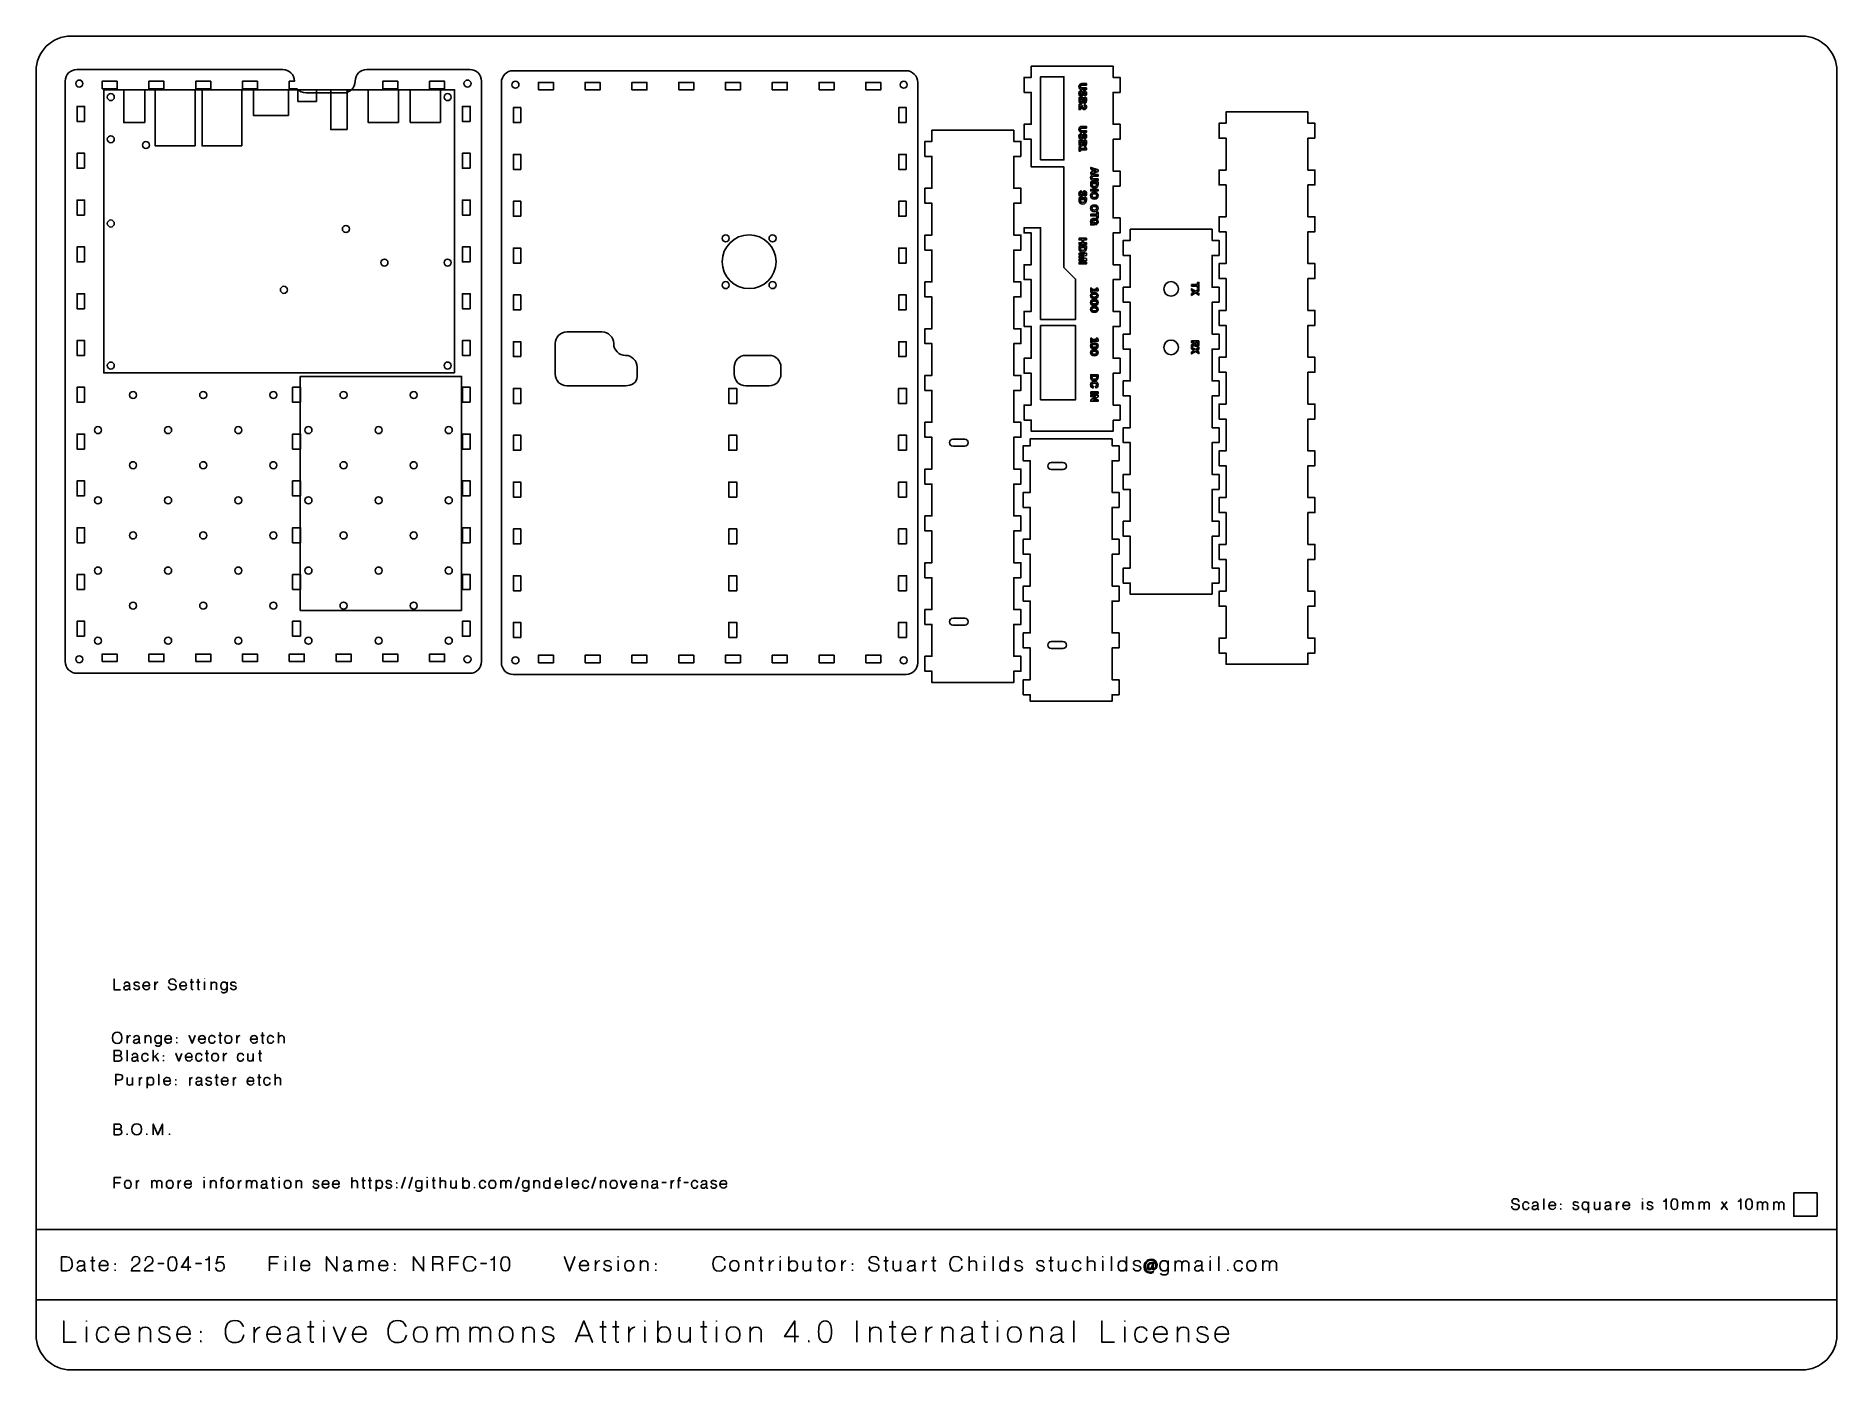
# Model space of a CAD drawing. Extents: x 15 to 785, y -585 to -15.
import ezdxf

# ---------------------------------------------------------------- set-up
doc = ezdxf.new("R2010")
doc.units = 0
doc.header["$MEASUREMENT"] = 0
doc.layers.add('LAYER_1', color=7, linetype='CONTINUOUS')

# ---------------------------------------------------------------- blocks, each defined once
blk = doc.blocks.new('BLOCK_2')
at = {"layer": 'LAYER_1', "color": 250}
blk.add_lwpolyline([(785, -555), (15, -555), (15, -525), (785, -525), (785, -555)], dxfattribs=at)
blk.add_open_spline([(785, -570), (785, -578.28), (778.28, -585), (770, -585), (770, -585), (30, -585), (30, -585), (21.72, -585), (15, -578.28), (15, -570), (15, -570), (15, -30), (15, -30), (15, -21.72), (21.72, -15), (30, -15), (30, -15), (770, -15), (770, -15), (778.28, -15), (785, -21.72), (785, -30), (785, -30), (785, -570), (785, -570)], degree=3, knots=[0, 0, 0, 0, 1, 1, 1, 2, 2, 2, 3, 3, 3, 4, 4, 4, 5, 5, 5, 6, 6, 6, 7, 7, 7, 8, 8, 8, 8], dxfattribs=at)
blk = doc.blocks.new('BLOCK_3')
at = {"layer": 'LAYER_1', "color": 30}
for points, knots in [([(25.95, -542.71), (25.95, -542.71), (25.95, -536.6), (25.95, -536.6), (25.95, -536.6), (28.15, -536.6), (28.15, -536.6), (30.16, -536.6), (30.41, -538.29), (30.46, -539.56), (30.51, -540.83), (30.08, -542.71), (28.15, -542.71), (28.15, -542.71), (25.95, -542.71), (25.95, -542.71)], [0, 0, 0, 0, 1, 1, 1, 2, 2, 2, 3, 3, 3, 4, 4, 4, 5, 5, 5, 5]), ([(25.95, -542.71), (25.95, -542.71), (25.95, -536.6), (25.95, -536.6), (25.95, -536.6), (28.15, -536.6), (28.15, -536.6), (30.16, -536.6), (30.41, -538.29), (30.46, -539.56), (30.51, -540.83), (30.08, -542.71), (28.15, -542.71), (28.15, -542.71), (25.95, -542.71), (25.95, -542.71)], [0, 0, 0, 0, 1, 1, 1, 2, 2, 2, 3, 3, 3, 4, 4, 4, 5, 5, 5, 5]), ([(35.68, -542.15), (35.68, -542.15), (35.68, -539.37), (35.68, -539.37), (35.68, -539.01), (35.51, -538.34), (34.36, -538.34), (33.22, -538.34), (32.8, -538.85), (32.8, -539.39), (32.8, -538.85), (33.22, -538.34), (34.36, -538.34), (35.51, -538.34), (35.68, -539.01), (35.68, -539.37), (35.68, -539.37), (35.68, -542.15), (35.68, -542.15), (35.68, -542.66), (36.29, -542.71), (36.29, -542.71), (36.29, -542.71), (35.68, -542.66), (35.68, -542.15)], [0, 0, 0, 0, 1, 1, 1, 2, 2, 2, 3, 3, 3, 4, 4, 4, 5, 5, 5, 6, 6, 6, 7, 7, 7, 8, 8, 8, 8]), ([(38.29, -538.32), (38.29, -538.32), (40.06, -538.32), (40.06, -538.32), (40.06, -538.32), (38.29, -538.32), (38.29, -538.32)], [0, 0, 0, 0, 1, 1, 1, 2, 2, 2, 2]), ([(40.04, -542.66), (39.63, -542.69), (39.18, -542.71), (39.18, -542.14), (39.18, -541.56), (39.18, -536.72), (39.18, -536.72), (39.18, -536.72), (39.18, -541.56), (39.18, -542.14), (39.18, -542.71), (39.63, -542.69), (40.04, -542.66)], [0, 0, 0, 0, 1, 1, 1, 2, 2, 2, 3, 3, 3, 4, 4, 4, 4]), ([(41.98, -540.39), (41.98, -540.39), (45.76, -540.39), (45.76, -540.39), (45.76, -539.45), (45.39, -538.24), (44.04, -538.24), (42.7, -538.24), (41.97, -539.16), (41.97, -540.55), (41.97, -541.96), (42.91, -542.71), (44.04, -542.67), (45.18, -542.64), (45.67, -541.76), (45.73, -541.44), (45.67, -541.76), (45.18, -542.64), (44.04, -542.67), (42.91, -542.71), (41.97, -541.96), (41.97, -540.55), (41.97, -539.16), (42.7, -538.24), (44.04, -538.24), (45.39, -538.24), (45.76, -539.45), (45.76, -540.39), (45.76, -540.39), (41.98, -540.39), (41.98, -540.39)], [0, 0, 0, 0, 1, 1, 1, 2, 2, 2, 3, 3, 3, 4, 4, 4, 5, 5, 5, 6, 6, 6, 7, 7, 7, 8, 8, 8, 9, 9, 9, 10, 10, 10, 10]), ([(55.82, -542.71), (55.85, -541.47), (56.51, -541.07), (57.23, -540.6), (57.23, -540.6), (58.68, -539.63), (58.68, -539.63), (59.28, -539.22), (59.27, -538.62), (59.27, -538.06), (59.27, -537.48), (58.92, -536.55), (57.71, -536.55), (56.5, -536.55), (56.05, -537.45), (56.05, -538.29), (56.05, -537.45), (56.5, -536.55), (57.71, -536.55), (58.92, -536.55), (59.27, -537.48), (59.27, -538.06), (59.27, -538.62), (59.28, -539.22), (58.68, -539.63), (58.68, -539.63), (57.23, -540.6), (57.23, -540.6), (56.51, -541.07), (55.85, -541.47), (55.82, -542.71), (55.82, -542.71), (59.45, -542.71), (59.45, -542.71), (59.45, -542.71), (55.82, -542.71), (55.82, -542.71)], [0, 0, 0, 0, 1, 1, 1, 2, 2, 2, 3, 3, 3, 4, 4, 4, 5, 5, 5, 6, 6, 6, 7, 7, 7, 8, 8, 8, 9, 9, 9, 10, 10, 10, 11, 11, 11, 12, 12, 12, 12]), ([(61.45, -542.71), (61.48, -541.47), (62.14, -541.07), (62.86, -540.6), (62.86, -540.6), (64.31, -539.63), (64.31, -539.63), (64.91, -539.22), (64.9, -538.62), (64.9, -538.06), (64.9, -537.48), (64.55, -536.55), (63.34, -536.55), (62.13, -536.55), (61.69, -537.45), (61.69, -538.29), (61.69, -537.45), (62.13, -536.55), (63.34, -536.55), (64.55, -536.55), (64.9, -537.48), (64.9, -538.06), (64.9, -538.62), (64.91, -539.22), (64.31, -539.63), (64.31, -539.63), (62.86, -540.6), (62.86, -540.6), (62.14, -541.07), (61.48, -541.47), (61.45, -542.71), (61.45, -542.71), (65.08, -542.71), (65.08, -542.71), (65.08, -542.71), (61.45, -542.71), (61.45, -542.71)], [0, 0, 0, 0, 1, 1, 1, 2, 2, 2, 3, 3, 3, 4, 4, 4, 5, 5, 5, 6, 6, 6, 7, 7, 7, 8, 8, 8, 9, 9, 9, 10, 10, 10, 11, 11, 11, 12, 12, 12, 12]), ([(71.48, -539.66), (71.48, -537.98), (71.84, -536.61), (73.33, -536.61), (74.82, -536.61), (75.17, -537.98), (75.17, -539.66), (75.17, -541.34), (74.82, -542.71), (73.33, -542.71), (71.84, -542.71), (71.48, -541.34), (71.48, -539.66)], [0, 0, 0, 0, 1, 1, 1, 2, 2, 2, 3, 3, 3, 4, 4, 4, 4]), ([(71.48, -539.66), (71.48, -537.98), (71.84, -536.61), (73.33, -536.61), (74.82, -536.61), (75.17, -537.98), (75.17, -539.66), (75.17, -541.34), (74.82, -542.71), (73.33, -542.71), (71.84, -542.71), (71.48, -541.34), (71.48, -539.66)], [0, 0, 0, 0, 1, 1, 1, 2, 2, 2, 3, 3, 3, 4, 4, 4, 4]), ([(80.06, -542.71), (80.06, -542.71), (80.06, -536.6), (80.06, -536.6), (80.06, -536.6), (77.18, -541.08), (77.18, -541.08), (77.18, -541.08), (81.14, -541.08), (81.14, -541.08), (81.14, -541.08), (77.18, -541.08), (77.18, -541.08), (77.18, -541.08), (80.06, -536.6), (80.06, -536.6), (80.06, -536.6), (80.06, -542.71), (80.06, -542.71)], [0, 0, 0, 0, 1, 1, 1, 2, 2, 2, 3, 3, 3, 4, 4, 4, 5, 5, 5, 6, 6, 6, 6]), ([(89, -542.71), (89, -542.71), (89, -536.6), (89, -536.6), (89, -537.64), (87.99, -537.89), (87.56, -537.92), (87.99, -537.89), (89, -537.64), (89, -536.6), (89, -536.6), (89, -542.71), (89, -542.71)], [0, 0, 0, 0, 1, 1, 1, 2, 2, 2, 3, 3, 3, 4, 4, 4, 4]), ([(95.27, -536.6), (95.27, -536.6), (92.73, -536.6), (92.73, -536.6), (92.73, -536.6), (92.05, -539.63), (92.05, -539.63), (92.54, -539.22), (92.84, -538.98), (93.68, -538.98), (94.52, -538.98), (95.47, -539.55), (95.47, -540.73), (95.47, -541.25), (95.19, -542.73), (93.66, -542.73), (92.15, -542.73), (91.94, -541.86), (91.84, -541.36), (91.94, -541.86), (92.15, -542.73), (93.66, -542.73), (95.19, -542.73), (95.47, -541.25), (95.47, -540.73), (95.47, -539.55), (94.52, -538.98), (93.68, -538.98), (92.84, -538.98), (92.54, -539.22), (92.05, -539.63), (92.05, -539.63), (92.73, -536.6), (92.73, -536.6), (92.73, -536.6), (95.27, -536.6), (95.27, -536.6)], [0, 0, 0, 0, 1, 1, 1, 2, 2, 2, 3, 3, 3, 4, 4, 4, 5, 5, 5, 6, 6, 6, 7, 7, 7, 8, 8, 8, 9, 9, 9, 10, 10, 10, 11, 11, 11, 12, 12, 12, 12]), ([(114.85, -542.71), (114.85, -542.71), (114.85, -536.6), (114.85, -536.6), (114.85, -536.6), (118.63, -536.6), (118.63, -536.6), (118.63, -536.6), (114.85, -536.6), (114.85, -536.6), (114.85, -536.6), (114.85, -542.71), (114.85, -542.71)], [0, 0, 0, 0, 1, 1, 1, 2, 2, 2, 3, 3, 3, 4, 4, 4, 4]), ([(121.61, -536.74), (121.61, -536.74), (121.61, -536.59), (121.61, -536.59), (121.61, -536.59), (121.61, -536.74), (121.61, -536.74)], [0, 0, 0, 0, 1, 1, 1, 2, 2, 2, 2]), ([(121.61, -542.7), (121.61, -542.7), (121.61, -538.35), (121.61, -538.35), (121.61, -538.35), (121.61, -542.71), (121.61, -542.7)], [0, 0, 0, 0, 1, 1, 1, 2, 2, 2, 2]), ([(125.35, -542.71), (125.35, -542.71), (125.35, -536.6), (125.35, -536.6), (125.35, -536.6), (125.35, -542.71), (125.35, -542.71)], [0, 0, 0, 0, 1, 1, 1, 2, 2, 2, 2]), ([(128.17, -540.39), (128.17, -540.39), (131.96, -540.39), (131.96, -540.39), (131.96, -539.45), (131.59, -538.24), (130.24, -538.24), (128.9, -538.24), (128.17, -539.16), (128.17, -540.55), (128.17, -541.96), (129.11, -542.71), (130.24, -542.67), (131.37, -542.64), (131.87, -541.76), (131.93, -541.44), (131.87, -541.76), (131.37, -542.64), (130.24, -542.67), (129.11, -542.71), (128.17, -541.96), (128.17, -540.55), (128.17, -539.16), (128.9, -538.24), (130.24, -538.24), (131.59, -538.24), (131.96, -539.45), (131.96, -540.39), (131.96, -540.39), (128.17, -540.39), (128.17, -540.39)], [0, 0, 0, 0, 1, 1, 1, 2, 2, 2, 3, 3, 3, 4, 4, 4, 5, 5, 5, 6, 6, 6, 7, 7, 7, 8, 8, 8, 9, 9, 9, 10, 10, 10, 10]), ([(139.2, -536.6), (139.2, -536.6), (143.55, -542.71), (143.55, -542.71), (143.55, -542.71), (143.55, -536.6), (143.55, -536.6), (143.55, -536.6), (143.55, -542.71), (143.55, -542.71), (143.55, -542.71), (139.2, -536.6), (139.2, -536.6), (139.2, -536.6), (139.2, -542.71), (139.2, -542.71), (139.2, -542.71), (139.2, -536.6), (139.2, -536.6)], [0, 0, 0, 0, 1, 1, 1, 2, 2, 2, 3, 3, 3, 4, 4, 4, 5, 5, 5, 6, 6, 6, 6]), ([(149.67, -542.15), (149.67, -542.15), (149.67, -539.37), (149.67, -539.37), (149.67, -539.01), (149.49, -538.34), (148.35, -538.34), (147.21, -538.34), (146.78, -538.85), (146.78, -539.39), (146.78, -538.85), (147.21, -538.34), (148.35, -538.34), (149.49, -538.34), (149.67, -539.01), (149.67, -539.37), (149.67, -539.37), (149.67, -542.15), (149.67, -542.15), (149.67, -542.66), (150.27, -542.71), (150.27, -542.71), (150.27, -542.71), (149.67, -542.66), (149.67, -542.15)], [0, 0, 0, 0, 1, 1, 1, 2, 2, 2, 3, 3, 3, 4, 4, 4, 5, 5, 5, 6, 6, 6, 7, 7, 7, 8, 8, 8, 8]), ([(156.08, -542.71), (156.08, -542.71), (156.08, -539.88), (156.08, -539.49), (156.08, -539.1), (155.83, -538.37), (154.75, -538.36), (153.68, -538.35), (153.19, -539.19), (153.19, -539.97), (153.19, -539.19), (153.68, -538.35), (154.75, -538.36), (155.83, -538.37), (156.08, -539.1), (156.08, -539.49), (156.08, -539.88), (156.08, -542.71), (156.08, -542.71)], [0, 0, 0, 0, 1, 1, 1, 2, 2, 2, 3, 3, 3, 4, 4, 4, 5, 5, 5, 6, 6, 6, 6]), ([(153.19, -542.71), (153.19, -542.71), (153.19, -538.36), (153.19, -538.36), (153.19, -538.36), (153.19, -542.71), (153.19, -542.71)], [0, 0, 0, 0, 1, 1, 1, 2, 2, 2, 2]), ([(158.99, -542.71), (158.99, -542.71), (158.99, -539.88), (158.99, -539.49), (158.99, -539.1), (158.62, -538.37), (157.55, -538.36), (156.47, -538.35), (156.08, -539.19), (156.08, -539.97), (156.08, -539.19), (156.47, -538.35), (157.55, -538.36), (158.62, -538.37), (158.99, -539.1), (158.99, -539.49), (158.99, -539.88), (158.99, -542.71), (158.99, -542.71)], [0, 0, 0, 0, 1, 1, 1, 2, 2, 2, 3, 3, 3, 4, 4, 4, 5, 5, 5, 6, 6, 6, 6]), ([(161.58, -540.39), (161.58, -540.39), (165.37, -540.39), (165.37, -540.39), (165.37, -539.45), (165, -538.24), (163.65, -538.24), (162.31, -538.24), (161.57, -539.16), (161.57, -540.55), (161.57, -541.96), (162.52, -542.71), (163.65, -542.67), (164.78, -542.64), (165.28, -541.76), (165.33, -541.44), (165.28, -541.76), (164.78, -542.64), (163.65, -542.67), (162.52, -542.71), (161.57, -541.96), (161.57, -540.55), (161.57, -539.16), (162.31, -538.24), (163.65, -538.24), (165, -538.24), (165.37, -539.45), (165.37, -540.39), (165.37, -540.39), (161.58, -540.39), (161.58, -540.39)], [0, 0, 0, 0, 1, 1, 1, 2, 2, 2, 3, 3, 3, 4, 4, 4, 5, 5, 5, 6, 6, 6, 7, 7, 7, 8, 8, 8, 9, 9, 9, 10, 10, 10, 10]), ([(176.34, -542.71), (176.34, -542.71), (176.34, -536.6), (176.34, -536.6), (176.34, -536.6), (180.69, -542.71), (180.69, -542.71), (180.69, -542.71), (180.69, -536.6), (180.69, -536.6), (180.69, -536.6), (180.69, -542.71), (180.69, -542.71), (180.69, -542.71), (176.34, -536.6), (176.34, -536.6), (176.34, -536.6), (176.34, -542.71), (176.34, -542.71)], [0, 0, 0, 0, 1, 1, 1, 2, 2, 2, 3, 3, 3, 4, 4, 4, 5, 5, 5, 6, 6, 6, 6]), ([(184.65, -542.71), (184.65, -542.71), (184.65, -536.6), (184.65, -536.6), (184.65, -536.6), (186.87, -536.6), (186.87, -536.6), (188.43, -536.6), (188.76, -537.13), (188.8, -537.96), (188.84, -538.78), (188.42, -539.59), (187.04, -539.59), (187.04, -539.59), (184.65, -539.59), (184.65, -539.59), (184.65, -539.59), (187.04, -539.59), (187.04, -539.59), (188.4, -539.59), (188.84, -538.78), (188.8, -537.96), (188.76, -537.13), (188.4, -536.6), (186.87, -536.6), (186.87, -536.6), (184.65, -536.6), (184.65, -536.6), (184.65, -536.6), (184.65, -542.71), (184.65, -542.71)], [0, 0, 0, 0, 1, 1, 1, 2, 2, 2, 3, 3, 3, 4, 4, 4, 5, 5, 5, 6, 6, 6, 7, 7, 7, 8, 8, 8, 9, 9, 9, 10, 10, 10, 10]), ([(191.99, -542.71), (191.99, -542.71), (191.99, -536.6), (191.99, -536.6), (191.99, -536.6), (195.77, -536.6), (195.77, -536.6), (195.77, -536.6), (191.99, -536.6), (191.99, -536.6), (191.99, -536.6), (191.99, -542.71), (191.99, -542.71)], [0, 0, 0, 0, 1, 1, 1, 2, 2, 2, 3, 3, 3, 4, 4, 4, 4]), ([(200.47, -542.77), (198.79, -542.77), (197.83, -541.82), (197.83, -539.65), (197.83, -537.49), (198.79, -536.52), (200.47, -536.52), (201.67, -536.52), (202.5, -537.02), (202.88, -538.11), (202.5, -537.02), (201.67, -536.52), (200.47, -536.52), (198.79, -536.52), (197.83, -537.49), (197.83, -539.65), (197.83, -541.82), (198.79, -542.77), (200.47, -542.77), (201.86, -542.77), (202.74, -542.11), (203.01, -540.66), (202.74, -542.11), (201.86, -542.77), (200.47, -542.77)], [0, 0, 0, 0, 1, 1, 1, 2, 2, 2, 3, 3, 3, 4, 4, 4, 5, 5, 5, 6, 6, 6, 7, 7, 7, 8, 8, 8, 8]), ([(210.94, -542.71), (210.94, -542.71), (210.94, -536.6), (210.94, -536.6), (210.94, -537.64), (209.93, -537.89), (209.5, -537.92), (209.93, -537.89), (210.94, -537.64), (210.94, -536.6), (210.94, -536.6), (210.94, -542.71), (210.94, -542.71)], [0, 0, 0, 0, 1, 1, 1, 2, 2, 2, 3, 3, 3, 4, 4, 4, 4]), ([(213.78, -539.66), (213.78, -537.98), (214.14, -536.61), (215.63, -536.61), (217.12, -536.61), (217.47, -537.98), (217.47, -539.66), (217.47, -541.34), (217.12, -542.71), (215.63, -542.71), (214.14, -542.71), (213.78, -541.34), (213.78, -539.66)], [0, 0, 0, 0, 1, 1, 1, 2, 2, 2, 3, 3, 3, 4, 4, 4, 4]), ([(213.78, -539.66), (213.78, -537.98), (214.14, -536.61), (215.63, -536.61), (217.12, -536.61), (217.47, -537.98), (217.47, -539.66), (217.47, -541.34), (217.12, -542.71), (215.63, -542.71), (214.14, -542.71), (213.78, -541.34), (213.78, -539.66)], [0, 0, 0, 0, 1, 1, 1, 2, 2, 2, 3, 3, 3, 4, 4, 4, 4]), ([(243.15, -542.71), (243.15, -542.71), (240.93, -536.6), (240.93, -536.6), (240.93, -536.6), (243.15, -542.71), (243.15, -542.71), (243.15, -542.71), (245.37, -536.6), (245.37, -536.6), (245.37, -536.6), (243.15, -542.71), (243.15, -542.71)], [0, 0, 0, 0, 1, 1, 1, 2, 2, 2, 3, 3, 3, 4, 4, 4, 4]), ([(247.42, -540.39), (247.42, -540.39), (251.2, -540.39), (251.2, -540.39), (251.2, -539.45), (250.83, -538.24), (249.49, -538.24), (248.15, -538.24), (247.41, -539.16), (247.41, -540.55), (247.41, -541.96), (248.36, -542.71), (249.49, -542.67), (250.62, -542.64), (251.11, -541.76), (251.17, -541.44), (251.11, -541.76), (250.62, -542.64), (249.49, -542.67), (248.36, -542.71), (247.41, -541.96), (247.41, -540.55), (247.41, -539.16), (248.15, -538.24), (249.49, -538.24), (250.83, -538.24), (251.2, -539.45), (251.2, -540.39), (251.2, -540.39), (247.42, -540.39), (247.42, -540.39)], [0, 0, 0, 0, 1, 1, 1, 2, 2, 2, 3, 3, 3, 4, 4, 4, 5, 5, 5, 6, 6, 6, 7, 7, 7, 8, 8, 8, 9, 9, 9, 10, 10, 10, 10]), ([(254.23, -540.49), (254.21, -539.51), (255.11, -538.35), (255.89, -538.36), (255.11, -538.35), (254.21, -539.51), (254.23, -540.49)], [0, 0, 0, 0, 1, 1, 1, 2, 2, 2, 2]), ([(254.23, -542.71), (254.23, -542.71), (254.23, -538.36), (254.23, -538.36), (254.23, -538.36), (254.23, -542.71), (254.23, -542.71)], [0, 0, 0, 0, 1, 1, 1, 2, 2, 2, 2]), ([(260.79, -539.14), (260.8, -538.93), (260.53, -538.34), (259.46, -538.29), (258.39, -538.27), (257.9, -538.61), (257.9, -539.26), (257.9, -539.92), (258.45, -540.12), (258.65, -540.18), (258.65, -540.18), (260.25, -540.66), (260.25, -540.66), (260.47, -540.71), (260.97, -540.94), (260.97, -541.56), (260.97, -542.19), (260.31, -542.71), (259.46, -542.71), (258.61, -542.71), (257.84, -542.26), (257.84, -541.6), (257.84, -542.26), (258.61, -542.71), (259.46, -542.71), (260.31, -542.71), (260.97, -542.19), (260.97, -541.56), (260.97, -540.94), (260.47, -540.71), (260.25, -540.66), (260.25, -540.66), (258.65, -540.18), (258.65, -540.18), (258.45, -540.12), (257.9, -539.92), (257.9, -539.26), (257.9, -538.61), (258.39, -538.27), (259.46, -538.29), (260.53, -538.34), (260.8, -538.93), (260.79, -539.14)], [0, 0, 0, 0, 1, 1, 1, 2, 2, 2, 3, 3, 3, 4, 4, 4, 5, 5, 5, 6, 6, 6, 7, 7, 7, 8, 8, 8, 9, 9, 9, 10, 10, 10, 11, 11, 11, 12, 12, 12, 13, 13, 13, 14, 14, 14, 14]), ([(263.87, -536.74), (263.87, -536.74), (263.87, -536.59), (263.87, -536.59), (263.87, -536.59), (263.87, -536.74), (263.87, -536.74)], [0, 0, 0, 0, 1, 1, 1, 2, 2, 2, 2]), ([(263.87, -542.7), (263.87, -542.7), (263.87, -538.35), (263.87, -538.35), (263.87, -538.35), (263.87, -542.71), (263.87, -542.7)], [0, 0, 0, 0, 1, 1, 1, 2, 2, 2, 2]), ([(266.69, -540.49), (266.69, -538.78), (267.56, -538.28), (268.61, -538.28), (269.67, -538.28), (270.53, -538.78), (270.53, -540.49), (270.53, -542.21), (269.67, -542.71), (268.61, -542.71), (267.56, -542.71), (266.69, -542.21), (266.69, -540.49)], [0, 0, 0, 0, 1, 1, 1, 2, 2, 2, 3, 3, 3, 4, 4, 4, 4]), ([(266.69, -540.49), (266.69, -538.78), (267.56, -538.28), (268.61, -538.28), (269.67, -538.28), (270.53, -538.78), (270.53, -540.49), (270.53, -542.21), (269.67, -542.71), (268.61, -542.71), (267.56, -542.71), (266.69, -542.21), (266.69, -540.49)], [0, 0, 0, 0, 1, 1, 1, 2, 2, 2, 3, 3, 3, 4, 4, 4, 4]), ([(276.58, -542.71), (276.58, -542.71), (276.58, -539.88), (276.58, -539.49), (276.58, -539.1), (276.19, -538.37), (275.11, -538.36), (274.03, -538.35), (273.46, -539.19), (273.46, -539.97), (273.46, -539.19), (274.03, -538.35), (275.11, -538.36), (276.19, -538.37), (276.58, -539.1), (276.58, -539.49), (276.58, -539.88), (276.58, -542.71), (276.58, -542.71)], [0, 0, 0, 0, 1, 1, 1, 2, 2, 2, 3, 3, 3, 4, 4, 4, 5, 5, 5, 6, 6, 6, 6]), ([(273.46, -542.71), (273.46, -542.71), (273.46, -538.36), (273.46, -538.36), (273.46, -538.36), (273.46, -542.71), (273.46, -542.71)], [0, 0, 0, 0, 1, 1, 1, 2, 2, 2, 2]), ([(307.08, -542.77), (305.39, -542.77), (304.43, -541.82), (304.43, -539.65), (304.43, -537.49), (305.39, -536.52), (307.08, -536.52), (308.28, -536.52), (309.11, -537.02), (309.48, -538.11), (309.11, -537.02), (308.28, -536.52), (307.08, -536.52), (305.39, -536.52), (304.43, -537.49), (304.43, -539.65), (304.43, -541.82), (305.39, -542.77), (307.08, -542.77), (308.46, -542.77), (309.34, -542.11), (309.62, -540.66), (309.34, -542.11), (308.46, -542.77), (307.08, -542.77)], [0, 0, 0, 0, 1, 1, 1, 2, 2, 2, 3, 3, 3, 4, 4, 4, 5, 5, 5, 6, 6, 6, 7, 7, 7, 8, 8, 8, 8]), ([(311.7, -540.49), (311.7, -538.78), (312.57, -538.28), (313.62, -538.28), (314.68, -538.28), (315.54, -538.78), (315.54, -540.49), (315.54, -542.21), (314.68, -542.71), (313.62, -542.71), (312.57, -542.71), (311.7, -542.21), (311.7, -540.49)], [0, 0, 0, 0, 1, 1, 1, 2, 2, 2, 3, 3, 3, 4, 4, 4, 4]), ([(311.7, -540.49), (311.7, -538.78), (312.57, -538.28), (313.62, -538.28), (314.68, -538.28), (315.54, -538.78), (315.54, -540.49), (315.54, -542.21), (314.68, -542.71), (313.62, -542.71), (312.57, -542.71), (311.7, -542.21), (311.7, -540.49)], [0, 0, 0, 0, 1, 1, 1, 2, 2, 2, 3, 3, 3, 4, 4, 4, 4]), ([(321.59, -542.71), (321.59, -542.71), (321.59, -539.88), (321.59, -539.49), (321.59, -539.1), (321.2, -538.37), (320.12, -538.36), (319.04, -538.35), (318.47, -539.19), (318.47, -539.97), (318.47, -539.19), (319.04, -538.35), (320.12, -538.36), (321.2, -538.37), (321.59, -539.1), (321.59, -539.49), (321.59, -539.88), (321.59, -542.71), (321.59, -542.71)], [0, 0, 0, 0, 1, 1, 1, 2, 2, 2, 3, 3, 3, 4, 4, 4, 5, 5, 5, 6, 6, 6, 6]), ([(318.47, -542.71), (318.47, -542.71), (318.47, -538.36), (318.47, -538.36), (318.47, -538.36), (318.47, -542.71), (318.47, -542.71)], [0, 0, 0, 0, 1, 1, 1, 2, 2, 2, 2]), ([(324.03, -538.32), (324.03, -538.32), (325.8, -538.32), (325.8, -538.32), (325.8, -538.32), (324.03, -538.32), (324.03, -538.32)], [0, 0, 0, 0, 1, 1, 1, 2, 2, 2, 2]), ([(325.79, -542.66), (325.37, -542.69), (324.92, -542.71), (324.92, -542.14), (324.92, -541.56), (324.92, -536.72), (324.92, -536.72), (324.92, -536.72), (324.92, -541.56), (324.92, -542.14), (324.92, -542.71), (325.37, -542.69), (325.79, -542.66)], [0, 0, 0, 0, 1, 1, 1, 2, 2, 2, 3, 3, 3, 4, 4, 4, 4]), ([(328.65, -540.49), (328.62, -539.51), (329.52, -538.35), (330.31, -538.36), (329.52, -538.35), (328.62, -539.51), (328.65, -540.49)], [0, 0, 0, 0, 1, 1, 1, 2, 2, 2, 2]), ([(328.65, -542.71), (328.65, -542.71), (328.65, -538.36), (328.65, -538.36), (328.65, -538.36), (328.65, -542.71), (328.65, -542.71)], [0, 0, 0, 0, 1, 1, 1, 2, 2, 2, 2]), ([(333.18, -536.74), (333.18, -536.74), (333.18, -536.59), (333.18, -536.59), (333.18, -536.59), (333.18, -536.74), (333.18, -536.74)], [0, 0, 0, 0, 1, 1, 1, 2, 2, 2, 2]), ([(333.18, -542.7), (333.18, -542.7), (333.18, -538.35), (333.18, -538.35), (333.18, -538.35), (333.18, -542.71), (333.18, -542.7)], [0, 0, 0, 0, 1, 1, 1, 2, 2, 2, 2]), ([(336.91, -536.57), (336.91, -536.57), (336.91, -542.71), (336.91, -542.71), (336.91, -542.71), (336.91, -536.57), (336.91, -536.57)], [0, 0, 0, 0, 1, 1, 1, 2, 2, 2, 2]), ([(338.71, -538.34), (339.7, -538.34), (340.5, -538.82), (340.5, -540.52), (340.5, -542.21), (339.7, -542.71), (338.71, -542.71), (337.72, -542.71), (336.91, -542.21), (336.91, -540.52), (336.91, -538.82), (337.72, -538.34), (338.71, -538.34)], [0, 0, 0, 0, 1, 1, 1, 2, 2, 2, 3, 3, 3, 4, 4, 4, 4]), ([(338.71, -538.34), (339.7, -538.34), (340.5, -538.82), (340.5, -540.52), (340.5, -542.21), (339.7, -542.71), (338.71, -542.71), (337.72, -542.71), (336.91, -542.21), (336.91, -540.52), (336.91, -538.82), (337.72, -538.34), (338.71, -538.34)], [0, 0, 0, 0, 1, 1, 1, 2, 2, 2, 3, 3, 3, 4, 4, 4, 4]), ([(342.98, -538.34), (342.98, -538.34), (342.98, -541.18), (342.98, -541.57), (342.98, -541.96), (343.37, -542.69), (344.45, -542.7), (345.53, -542.71), (346.11, -541.87), (346.11, -541.09), (346.11, -541.87), (345.53, -542.71), (344.45, -542.7), (343.37, -542.69), (342.98, -541.96), (342.98, -541.57), (342.98, -541.18), (342.98, -538.34), (342.98, -538.34)], [0, 0, 0, 0, 1, 1, 1, 2, 2, 2, 3, 3, 3, 4, 4, 4, 5, 5, 5, 6, 6, 6, 6]), ([(346.11, -538.34), (346.11, -538.34), (346.11, -542.7), (346.11, -542.7), (346.11, -542.7), (346.11, -538.34), (346.11, -538.34)], [0, 0, 0, 0, 1, 1, 1, 2, 2, 2, 2]), ([(349.06, -538.32), (349.06, -538.32), (350.83, -538.32), (350.83, -538.32), (350.83, -538.32), (349.06, -538.32), (349.06, -538.32)], [0, 0, 0, 0, 1, 1, 1, 2, 2, 2, 2]), ([(350.81, -542.66), (350.4, -542.69), (349.95, -542.71), (349.95, -542.14), (349.95, -541.56), (349.95, -536.72), (349.95, -536.72), (349.95, -536.72), (349.95, -541.56), (349.95, -542.14), (349.95, -542.71), (350.4, -542.69), (350.81, -542.66)], [0, 0, 0, 0, 1, 1, 1, 2, 2, 2, 3, 3, 3, 4, 4, 4, 4]), ([(352.73, -540.49), (352.73, -538.78), (353.61, -538.28), (354.66, -538.28), (355.72, -538.28), (356.58, -538.78), (356.58, -540.49), (356.58, -542.21), (355.72, -542.71), (354.66, -542.71), (353.61, -542.71), (352.73, -542.21), (352.73, -540.49)], [0, 0, 0, 0, 1, 1, 1, 2, 2, 2, 3, 3, 3, 4, 4, 4, 4]), ([(352.73, -540.49), (352.73, -538.78), (353.61, -538.28), (354.66, -538.28), (355.72, -538.28), (356.58, -538.78), (356.58, -540.49), (356.58, -542.21), (355.72, -542.71), (354.66, -542.71), (353.61, -542.71), (352.73, -542.21), (352.73, -540.49)], [0, 0, 0, 0, 1, 1, 1, 2, 2, 2, 3, 3, 3, 4, 4, 4, 4]), ([(359.53, -540.49), (359.51, -539.51), (360.41, -538.35), (361.19, -538.36), (360.41, -538.35), (359.51, -539.51), (359.53, -540.49)], [0, 0, 0, 0, 1, 1, 1, 2, 2, 2, 2]), ([(359.53, -542.71), (359.53, -542.71), (359.53, -538.36), (359.53, -538.36), (359.53, -538.36), (359.53, -542.71), (359.53, -542.71)], [0, 0, 0, 0, 1, 1, 1, 2, 2, 2, 2]), ([(371.11, -540.86), (371.11, -542.21), (372.14, -542.76), (373.35, -542.76), (374.58, -542.76), (375.35, -541.99), (375.37, -541.23), (375.4, -540.49), (375.02, -539.89), (374.27, -539.73), (374.27, -539.73), (372.19, -539.28), (372.19, -539.28), (371.61, -539.16), (371.26, -538.82), (371.26, -538.02), (371.26, -537.23), (371.93, -536.54), (373.15, -536.54), (374.37, -536.54), (375.26, -537.12), (375.22, -538.12), (375.26, -537.12), (374.37, -536.54), (373.15, -536.54), (371.93, -536.54), (371.26, -537.23), (371.26, -538.02), (371.26, -538.82), (371.59, -539.15), (372.19, -539.28), (372.19, -539.28), (374.27, -539.73), (374.27, -539.73), (375.04, -539.89), (375.4, -540.49), (375.37, -541.23), (375.35, -541.99), (374.58, -542.76), (373.35, -542.76), (372.14, -542.76), (371.11, -542.21), (371.11, -540.86)], [0, 0, 0, 0, 1, 1, 1, 2, 2, 2, 3, 3, 3, 4, 4, 4, 5, 5, 5, 6, 6, 6, 7, 7, 7, 8, 8, 8, 9, 9, 9, 10, 10, 10, 11, 11, 11, 12, 12, 12, 13, 13, 13, 14, 14, 14, 14]), ([(377.43, -538.32), (377.43, -538.32), (379.2, -538.32), (379.2, -538.32), (379.2, -538.32), (377.43, -538.32), (377.43, -538.32)], [0, 0, 0, 0, 1, 1, 1, 2, 2, 2, 2]), ([(379.18, -542.66), (378.77, -542.69), (378.32, -542.71), (378.32, -542.14), (378.32, -541.56), (378.32, -536.72), (378.32, -536.72), (378.32, -536.72), (378.32, -541.56), (378.32, -542.14), (378.32, -542.71), (378.77, -542.69), (379.18, -542.66)], [0, 0, 0, 0, 1, 1, 1, 2, 2, 2, 3, 3, 3, 4, 4, 4, 4]), ([(381.54, -538.34), (381.54, -538.34), (381.54, -541.18), (381.54, -541.57), (381.54, -541.96), (381.93, -542.69), (383, -542.7), (384.09, -542.71), (384.66, -541.87), (384.66, -541.09), (384.66, -541.87), (384.09, -542.71), (383, -542.7), (381.93, -542.69), (381.54, -541.96), (381.54, -541.57), (381.54, -541.18), (381.54, -538.34), (381.54, -538.34)], [0, 0, 0, 0, 1, 1, 1, 2, 2, 2, 3, 3, 3, 4, 4, 4, 5, 5, 5, 6, 6, 6, 6]), ([(384.66, -538.34), (384.66, -538.34), (384.66, -542.7), (384.66, -542.7), (384.66, -542.7), (384.66, -538.34), (384.66, -538.34)], [0, 0, 0, 0, 1, 1, 1, 2, 2, 2, 2]), ([(391.3, -542.71), (391.3, -542.71), (390.7, -542.66), (390.7, -542.15), (390.7, -542.15), (390.7, -539.37), (390.7, -539.37), (390.7, -539.01), (390.52, -538.34), (389.38, -538.34), (388.24, -538.34), (387.81, -538.85), (387.81, -539.39), (387.81, -538.85), (388.24, -538.34), (389.38, -538.34), (390.52, -538.34), (390.7, -539.01), (390.7, -539.37), (390.7, -539.37), (390.7, -542.15), (390.7, -542.15), (390.7, -542.66), (391.3, -542.71), (391.3, -542.71)], [0, 0, 0, 0, 1, 1, 1, 2, 2, 2, 3, 3, 3, 4, 4, 4, 5, 5, 5, 6, 6, 6, 7, 7, 7, 8, 8, 8, 8]), ([(395.91, -538.36), (395.12, -538.35), (394.22, -539.51), (394.25, -540.49), (394.22, -539.51), (395.12, -538.35), (395.91, -538.36)], [0, 0, 0, 0, 1, 1, 1, 2, 2, 2, 2]), ([(394.25, -538.36), (394.25, -538.36), (394.25, -542.71), (394.25, -542.71), (394.25, -542.71), (394.25, -538.36), (394.25, -538.36)], [0, 0, 0, 0, 1, 1, 1, 2, 2, 2, 2]), ([(397.85, -538.32), (397.85, -538.32), (399.62, -538.32), (399.62, -538.32), (399.62, -538.32), (397.85, -538.32), (397.85, -538.32)], [0, 0, 0, 0, 1, 1, 1, 2, 2, 2, 2]), ([(399.61, -542.66), (399.19, -542.69), (398.74, -542.71), (398.74, -542.14), (398.74, -541.56), (398.74, -536.72), (398.74, -536.72), (398.74, -536.72), (398.74, -541.56), (398.74, -542.14), (398.74, -542.71), (399.19, -542.69), (399.61, -542.66)], [0, 0, 0, 0, 1, 1, 1, 2, 2, 2, 3, 3, 3, 4, 4, 4, 4]), ([(410.94, -540.66), (410.67, -542.11), (409.79, -542.77), (408.4, -542.77), (406.72, -542.77), (405.76, -541.82), (405.76, -539.65), (405.76, -537.49), (406.72, -536.52), (408.4, -536.52), (409.61, -536.52), (410.44, -537.02), (410.81, -538.11), (410.44, -537.02), (409.61, -536.52), (408.4, -536.52), (406.72, -536.52), (405.76, -537.49), (405.76, -539.65), (405.76, -541.82), (406.72, -542.77), (408.4, -542.77), (409.79, -542.77), (410.67, -542.11), (410.94, -540.66)], [0, 0, 0, 0, 1, 1, 1, 2, 2, 2, 3, 3, 3, 4, 4, 4, 5, 5, 5, 6, 6, 6, 7, 7, 7, 8, 8, 8, 8]), ([(413.94, -542.71), (413.94, -542.71), (413.94, -536.6), (413.94, -536.6), (413.94, -536.6), (413.94, -542.71), (413.94, -542.71)], [0, 0, 0, 0, 1, 1, 1, 2, 2, 2, 2]), ([(417.11, -542.71), (417.11, -542.71), (417.11, -540.5), (417.11, -539.73), (417.11, -538.96), (416.64, -538.38), (415.73, -538.36), (414.81, -538.34), (413.94, -538.9), (413.94, -539.64), (413.94, -538.9), (414.81, -538.34), (415.73, -538.36), (416.64, -538.38), (417.11, -538.96), (417.11, -539.73), (417.11, -540.5), (417.11, -542.71), (417.11, -542.71)], [0, 0, 0, 0, 1, 1, 1, 2, 2, 2, 3, 3, 3, 4, 4, 4, 5, 5, 5, 6, 6, 6, 6]), ([(420.48, -536.74), (420.48, -536.74), (420.48, -536.59), (420.48, -536.59), (420.48, -536.59), (420.48, -536.74), (420.48, -536.74)], [0, 0, 0, 0, 1, 1, 1, 2, 2, 2, 2]), ([(420.48, -542.7), (420.48, -542.7), (420.48, -538.35), (420.48, -538.35), (420.48, -538.35), (420.48, -542.71), (420.48, -542.7)], [0, 0, 0, 0, 1, 1, 1, 2, 2, 2, 2]), ([(424.21, -542.71), (424.21, -542.71), (424.21, -536.6), (424.21, -536.6), (424.21, -536.6), (424.21, -542.71), (424.21, -542.71)], [0, 0, 0, 0, 1, 1, 1, 2, 2, 2, 2]), ([(428.82, -538.34), (429.8, -538.34), (430.61, -538.83), (430.61, -540.52), (430.61, -542.21), (429.8, -542.71), (428.82, -542.71), (427.83, -542.71), (427.03, -542.21), (427.03, -540.52), (427.03, -538.83), (427.83, -538.34), (428.82, -538.34)], [0, 0, 0, 0, 1, 1, 1, 2, 2, 2, 3, 3, 3, 4, 4, 4, 4]), ([(428.82, -538.34), (429.8, -538.34), (430.61, -538.83), (430.61, -540.52), (430.61, -542.21), (429.8, -542.71), (428.82, -542.71), (427.83, -542.71), (427.03, -542.21), (427.03, -540.52), (427.03, -538.83), (427.83, -538.34), (428.82, -538.34)], [0, 0, 0, 0, 1, 1, 1, 2, 2, 2, 3, 3, 3, 4, 4, 4, 4]), ([(430.62, -536.58), (430.62, -536.58), (430.62, -542.71), (430.62, -542.71), (430.62, -542.71), (430.62, -536.58), (430.62, -536.58)], [0, 0, 0, 0, 1, 1, 1, 2, 2, 2, 2]), ([(435.19, -538.29), (434.12, -538.27), (433.63, -538.61), (433.63, -539.26), (433.63, -539.92), (434.18, -540.12), (434.39, -540.18), (434.39, -540.18), (435.99, -540.66), (435.99, -540.66), (436.2, -540.71), (436.71, -540.94), (436.71, -541.56), (436.71, -542.19), (436.04, -542.71), (435.19, -542.71), (434.34, -542.71), (433.57, -542.26), (433.57, -541.6), (433.57, -542.26), (434.34, -542.71), (435.19, -542.71), (436.04, -542.71), (436.71, -542.19), (436.71, -541.56), (436.71, -540.94), (436.2, -540.71), (435.99, -540.66), (435.99, -540.66), (434.39, -540.18), (434.39, -540.18), (434.18, -540.12), (433.63, -539.92), (433.63, -539.26), (433.63, -538.61), (434.12, -538.27), (435.19, -538.29), (436.26, -538.34), (436.54, -538.93), (436.52, -539.14), (436.54, -538.93), (436.26, -538.34), (435.19, -538.29)], [0, 0, 0, 0, 1, 1, 1, 2, 2, 2, 3, 3, 3, 4, 4, 4, 5, 5, 5, 6, 6, 6, 7, 7, 7, 8, 8, 8, 9, 9, 9, 10, 10, 10, 11, 11, 11, 12, 12, 12, 13, 13, 13, 14, 14, 14, 14]), ([(444.53, -538.29), (443.46, -538.27), (442.97, -538.61), (442.97, -539.26), (442.97, -539.92), (443.52, -540.12), (443.73, -540.18), (443.73, -540.18), (445.33, -540.66), (445.33, -540.66), (445.54, -540.71), (446.05, -540.94), (446.05, -541.56), (446.05, -542.19), (445.38, -542.71), (444.53, -542.71), (443.68, -542.71), (442.91, -542.26), (442.91, -541.6), (442.91, -542.26), (443.68, -542.71), (444.53, -542.71), (445.38, -542.71), (446.05, -542.19), (446.05, -541.56), (446.05, -540.94), (445.54, -540.71), (445.33, -540.66), (445.33, -540.66), (443.73, -540.18), (443.73, -540.18), (443.52, -540.12), (442.97, -539.92), (442.97, -539.26), (442.97, -538.61), (443.46, -538.27), (444.53, -538.29), (445.6, -538.34), (445.88, -538.93), (445.86, -539.14), (445.88, -538.93), (445.6, -538.34), (444.53, -538.29)], [0, 0, 0, 0, 1, 1, 1, 2, 2, 2, 3, 3, 3, 4, 4, 4, 5, 5, 5, 6, 6, 6, 7, 7, 7, 8, 8, 8, 9, 9, 9, 10, 10, 10, 11, 11, 11, 12, 12, 12, 13, 13, 13, 14, 14, 14, 14]), ([(448.02, -538.32), (448.02, -538.32), (449.79, -538.32), (449.79, -538.32), (449.79, -538.32), (448.02, -538.32), (448.02, -538.32)], [0, 0, 0, 0, 1, 1, 1, 2, 2, 2, 2]), ([(449.77, -542.66), (449.36, -542.69), (448.91, -542.71), (448.91, -542.14), (448.91, -541.56), (448.91, -536.72), (448.91, -536.72), (448.91, -536.72), (448.91, -541.56), (448.91, -542.14), (448.91, -542.71), (449.36, -542.69), (449.77, -542.66)], [0, 0, 0, 0, 1, 1, 1, 2, 2, 2, 3, 3, 3, 4, 4, 4, 4]), ([(452.12, -538.34), (452.12, -538.34), (452.12, -541.18), (452.12, -541.57), (452.12, -541.96), (452.51, -542.69), (453.59, -542.7), (454.67, -542.71), (455.25, -541.87), (455.25, -541.09), (455.25, -541.87), (454.67, -542.71), (453.59, -542.7), (452.51, -542.69), (452.12, -541.96), (452.12, -541.57), (452.12, -541.18), (452.12, -538.34), (452.12, -538.34)], [0, 0, 0, 0, 1, 1, 1, 2, 2, 2, 3, 3, 3, 4, 4, 4, 5, 5, 5, 6, 6, 6, 6]), ([(455.25, -538.34), (455.25, -538.34), (455.25, -542.7), (455.25, -542.7), (455.25, -542.7), (455.25, -538.34), (455.25, -538.34)], [0, 0, 0, 0, 1, 1, 1, 2, 2, 2, 2]), ([(461.65, -541.33), (461.62, -542.04), (460.86, -542.71), (460.14, -542.71), (459.43, -542.71), (458.2, -542.59), (458.2, -540.46), (458.2, -538.34), (459.57, -538.32), (460.18, -538.32), (460.78, -538.32), (461.57, -538.78), (461.62, -539.38), (461.57, -538.78), (460.78, -538.32), (460.18, -538.32), (459.57, -538.32), (458.2, -538.34), (458.2, -540.46), (458.2, -542.59), (459.43, -542.71), (460.14, -542.71), (460.86, -542.71), (461.62, -542.04), (461.65, -541.33)], [0, 0, 0, 0, 1, 1, 1, 2, 2, 2, 3, 3, 3, 4, 4, 4, 5, 5, 5, 6, 6, 6, 7, 7, 7, 8, 8, 8, 8]), ([(464.55, -542.71), (464.55, -542.71), (464.55, -536.6), (464.55, -536.6), (464.55, -536.6), (464.55, -542.71), (464.55, -542.71)], [0, 0, 0, 0, 1, 1, 1, 2, 2, 2, 2]), ([(467.72, -542.71), (467.72, -542.71), (467.72, -540.5), (467.72, -539.73), (467.72, -538.96), (467.25, -538.38), (466.35, -538.36), (465.43, -538.34), (464.55, -538.9), (464.55, -539.64), (464.55, -538.9), (465.43, -538.34), (466.35, -538.36), (467.25, -538.38), (467.72, -538.96), (467.72, -539.73), (467.72, -540.5), (467.72, -542.71), (467.72, -542.71)], [0, 0, 0, 0, 1, 1, 1, 2, 2, 2, 3, 3, 3, 4, 4, 4, 5, 5, 5, 6, 6, 6, 6]), ([(471.09, -536.74), (471.09, -536.74), (471.09, -536.59), (471.09, -536.59), (471.09, -536.59), (471.09, -536.74), (471.09, -536.74)], [0, 0, 0, 0, 1, 1, 1, 2, 2, 2, 2]), ([(471.09, -542.7), (471.09, -542.7), (471.09, -538.35), (471.09, -538.35), (471.09, -538.35), (471.09, -542.71), (471.09, -542.7)], [0, 0, 0, 0, 1, 1, 1, 2, 2, 2, 2]), ([(474.82, -542.71), (474.82, -542.71), (474.82, -536.6), (474.82, -536.6), (474.82, -536.6), (474.82, -542.71), (474.82, -542.71)], [0, 0, 0, 0, 1, 1, 1, 2, 2, 2, 2]), ([(479.43, -538.34), (480.41, -538.34), (481.22, -538.83), (481.22, -540.52), (481.22, -542.21), (480.41, -542.71), (479.43, -542.71), (478.45, -542.71), (477.64, -542.21), (477.64, -540.52), (477.64, -538.83), (478.45, -538.34), (479.43, -538.34)], [0, 0, 0, 0, 1, 1, 1, 2, 2, 2, 3, 3, 3, 4, 4, 4, 4]), ([(479.43, -538.34), (480.41, -538.34), (481.22, -538.83), (481.22, -540.52), (481.22, -542.21), (480.41, -542.71), (479.43, -542.71), (478.45, -542.71), (477.64, -542.21), (477.64, -540.52), (477.64, -538.83), (478.45, -538.34), (479.43, -538.34)], [0, 0, 0, 0, 1, 1, 1, 2, 2, 2, 3, 3, 3, 4, 4, 4, 4]), ([(481.23, -536.58), (481.23, -536.58), (481.23, -542.71), (481.23, -542.71), (481.23, -542.71), (481.23, -536.58), (481.23, -536.58)], [0, 0, 0, 0, 1, 1, 1, 2, 2, 2, 2]), ([(485.8, -538.29), (484.74, -538.27), (484.25, -538.61), (484.25, -539.26), (484.25, -539.92), (484.8, -540.12), (485, -540.18), (485, -540.18), (486.6, -540.66), (486.6, -540.66), (486.81, -540.71), (487.32, -540.94), (487.32, -541.56), (487.32, -542.19), (486.65, -542.71), (485.8, -542.71), (484.96, -542.71), (484.19, -542.26), (484.19, -541.6), (484.19, -542.26), (484.96, -542.71), (485.8, -542.71), (486.65, -542.71), (487.32, -542.19), (487.32, -541.56), (487.32, -540.94), (486.81, -540.71), (486.6, -540.66), (486.6, -540.66), (485, -540.18), (485, -540.18), (484.8, -540.12), (484.25, -539.92), (484.25, -539.26), (484.25, -538.61), (484.74, -538.27), (485.8, -538.29), (486.87, -538.34), (487.15, -538.93), (487.13, -539.14), (487.15, -538.93), (486.87, -538.34), (485.8, -538.29)], [0, 0, 0, 0, 1, 1, 1, 2, 2, 2, 3, 3, 3, 4, 4, 4, 5, 5, 5, 6, 6, 6, 7, 7, 7, 8, 8, 8, 9, 9, 9, 10, 10, 10, 11, 11, 11, 12, 12, 12, 13, 13, 13, 14, 14, 14, 14]), ([(492.81, -543.26), (492.35, -543.5), (491.87, -543.59), (491.31, -543.59), (489.92, -543.59), (488.74, -542.58), (488.74, -540.94), (488.74, -539.2), (489.95, -537.68), (491.83, -537.68), (493.31, -537.68), (494.29, -538.73), (494.29, -540.14), (494.29, -541.41), (493.58, -542.15), (492.79, -542.15), (492.45, -542.15), (492.14, -541.93), (492.15, -541.41), (492.15, -541.41), (492.13, -541.41), (492.13, -541.41), (491.83, -541.91), (491.44, -542.15), (490.94, -542.15), (490.44, -542.15), (490.02, -541.76), (490.02, -541.09), (490.02, -540.04), (490.85, -539.08), (492.03, -539.08), (492.38, -539.08), (492.71, -539.16), (492.93, -539.26), (492.93, -539.26), (492.65, -540.79), (492.65, -540.79), (492.52, -541.44), (492.62, -541.73), (492.9, -541.74), (493.33, -541.76), (493.81, -541.17), (493.81, -540.2), (493.81, -538.96), (493.08, -538.07), (491.76, -538.07), (490.38, -538.07), (489.22, -539.17), (489.22, -540.89), (489.22, -542.31), (490.15, -543.19), (491.4, -543.19), (491.88, -543.19), (492.33, -543.09), (492.68, -542.89), (492.68, -542.89), (492.81, -543.26), (492.81, -543.26)], [0, 0, 0, 0, 1, 1, 1, 2, 2, 2, 3, 3, 3, 4, 4, 4, 5, 5, 5, 6, 6, 6, 7, 7, 7, 8, 8, 8, 9, 9, 9, 10, 10, 10, 11, 11, 11, 12, 12, 12, 13, 13, 13, 14, 14, 14, 15, 15, 15, 16, 16, 16, 17, 17, 17, 18, 18, 18, 19, 19, 19, 19]), ([(497.32, -538.32), (498.3, -538.32), (499.11, -538.81), (499.11, -540.5), (499.11, -542.2), (498.3, -542.69), (497.32, -542.69), (496.34, -542.69), (495.53, -542.2), (495.53, -540.5), (495.53, -538.81), (496.34, -538.32), (497.32, -538.32)], [0, 0, 0, 0, 1, 1, 1, 2, 2, 2, 3, 3, 3, 4, 4, 4, 4]), ([(497.32, -538.32), (498.3, -538.32), (499.11, -538.81), (499.11, -540.5), (499.11, -542.2), (498.3, -542.69), (497.32, -542.69), (496.34, -542.69), (495.53, -542.2), (495.53, -540.5), (495.53, -538.81), (496.34, -538.32), (497.32, -538.32)], [0, 0, 0, 0, 1, 1, 1, 2, 2, 2, 3, 3, 3, 4, 4, 4, 4]), ([(495.79, -543.59), (495.88, -544.09), (496.5, -544.38), (497.34, -544.42), (498.21, -544.44), (499.11, -543.81), (499.11, -543.02), (499.11, -542.22), (499.11, -538.39), (499.11, -538.39), (499.11, -538.39), (499.11, -542.22), (499.11, -543.02), (499.11, -543.81), (498.21, -544.44), (497.34, -544.42), (496.5, -544.38), (495.88, -544.09), (495.79, -543.59)], [0, 0, 0, 0, 1, 1, 1, 2, 2, 2, 3, 3, 3, 4, 4, 4, 5, 5, 5, 6, 6, 6, 6]), ([(504.91, -539.49), (504.91, -539.1), (504.66, -538.37), (503.58, -538.36), (502.51, -538.35), (502.03, -539.19), (502.03, -539.97), (502.03, -539.19), (502.51, -538.35), (503.58, -538.36), (504.66, -538.37), (504.91, -539.1), (504.91, -539.49), (504.91, -539.88), (504.91, -542.71), (504.91, -542.71), (504.91, -542.71), (504.91, -539.88), (504.91, -539.49)], [0, 0, 0, 0, 1, 1, 1, 2, 2, 2, 3, 3, 3, 4, 4, 4, 5, 5, 5, 6, 6, 6, 6]), ([(502.03, -538.36), (502.03, -538.36), (502.03, -542.71), (502.03, -542.71), (502.03, -542.71), (502.03, -538.36), (502.03, -538.36)], [0, 0, 0, 0, 1, 1, 1, 2, 2, 2, 2]), ([(507.83, -539.49), (507.83, -539.1), (507.45, -538.37), (506.38, -538.36), (505.3, -538.35), (504.91, -539.19), (504.91, -539.97), (504.91, -539.19), (505.3, -538.35), (506.38, -538.36), (507.45, -538.37), (507.83, -539.1), (507.83, -539.49), (507.83, -539.88), (507.83, -542.71), (507.83, -542.71), (507.83, -542.71), (507.83, -539.88), (507.83, -539.49)], [0, 0, 0, 0, 1, 1, 1, 2, 2, 2, 3, 3, 3, 4, 4, 4, 5, 5, 5, 6, 6, 6, 6]), ([(513.49, -542.15), (513.49, -542.15), (513.49, -539.37), (513.49, -539.37), (513.49, -539.01), (513.31, -538.34), (512.17, -538.34), (511.03, -538.34), (510.6, -538.85), (510.6, -539.39), (510.6, -538.85), (511.03, -538.34), (512.17, -538.34), (513.31, -538.34), (513.49, -539.01), (513.49, -539.37), (513.49, -539.37), (513.49, -542.15), (513.49, -542.15), (513.49, -542.66), (514.09, -542.71), (514.09, -542.71), (514.09, -542.71), (513.49, -542.66), (513.49, -542.15)], [0, 0, 0, 0, 1, 1, 1, 2, 2, 2, 3, 3, 3, 4, 4, 4, 5, 5, 5, 6, 6, 6, 7, 7, 7, 8, 8, 8, 8]), ([(517.02, -536.74), (517.02, -536.74), (517.02, -536.59), (517.02, -536.59), (517.02, -536.59), (517.02, -536.74), (517.02, -536.74)], [0, 0, 0, 0, 1, 1, 1, 2, 2, 2, 2]), ([(517.02, -542.7), (517.02, -542.7), (517.02, -538.35), (517.02, -538.35), (517.02, -538.35), (517.02, -542.71), (517.02, -542.7)], [0, 0, 0, 0, 1, 1, 1, 2, 2, 2, 2]), ([(520.75, -542.71), (520.75, -542.71), (520.75, -536.6), (520.75, -536.6), (520.75, -536.6), (520.75, -542.71), (520.75, -542.71)], [0, 0, 0, 0, 1, 1, 1, 2, 2, 2, 2]), ([(530.75, -541.33), (530.73, -542.04), (529.97, -542.71), (529.25, -542.71), (528.53, -542.71), (527.31, -542.59), (527.31, -540.46), (527.31, -538.34), (528.68, -538.32), (529.28, -538.32), (529.88, -538.32), (530.68, -538.78), (530.73, -539.38), (530.68, -538.78), (529.88, -538.32), (529.28, -538.32), (528.68, -538.32), (527.31, -538.34), (527.31, -540.46), (527.31, -542.59), (528.53, -542.71), (529.25, -542.71), (529.97, -542.71), (530.73, -542.04), (530.75, -541.33)], [0, 0, 0, 0, 1, 1, 1, 2, 2, 2, 3, 3, 3, 4, 4, 4, 5, 5, 5, 6, 6, 6, 7, 7, 7, 8, 8, 8, 8]), ([(532.74, -540.49), (532.74, -538.78), (533.61, -538.28), (534.67, -538.28), (535.72, -538.28), (536.59, -538.78), (536.59, -540.49), (536.59, -542.21), (535.72, -542.71), (534.67, -542.71), (533.61, -542.71), (532.74, -542.21), (532.74, -540.49)], [0, 0, 0, 0, 1, 1, 1, 2, 2, 2, 3, 3, 3, 4, 4, 4, 4]), ([(532.74, -540.49), (532.74, -538.78), (533.61, -538.28), (534.67, -538.28), (535.72, -538.28), (536.59, -538.78), (536.59, -540.49), (536.59, -542.21), (535.72, -542.71), (534.67, -542.71), (533.61, -542.71), (532.74, -542.21), (532.74, -540.49)], [0, 0, 0, 0, 1, 1, 1, 2, 2, 2, 3, 3, 3, 4, 4, 4, 4]), ([(542.4, -542.71), (542.4, -542.71), (542.4, -539.88), (542.4, -539.49), (542.4, -539.1), (542.15, -538.37), (541.07, -538.36), (540, -538.35), (539.52, -539.19), (539.52, -539.97), (539.52, -539.19), (540, -538.35), (541.07, -538.36), (542.15, -538.37), (542.4, -539.1), (542.4, -539.49), (542.4, -539.88), (542.4, -542.71), (542.4, -542.71)], [0, 0, 0, 0, 1, 1, 1, 2, 2, 2, 3, 3, 3, 4, 4, 4, 5, 5, 5, 6, 6, 6, 6]), ([(539.52, -542.71), (539.52, -542.71), (539.52, -538.36), (539.52, -538.36), (539.52, -538.36), (539.52, -542.71), (539.52, -542.71)], [0, 0, 0, 0, 1, 1, 1, 2, 2, 2, 2]), ([(545.32, -542.71), (545.32, -542.71), (545.32, -539.88), (545.32, -539.49), (545.32, -539.1), (544.94, -538.37), (543.87, -538.36), (542.79, -538.35), (542.4, -539.19), (542.4, -539.97), (542.4, -539.19), (542.79, -538.35), (543.87, -538.36), (544.94, -538.37), (545.32, -539.1), (545.32, -539.49), (545.32, -539.88), (545.32, -542.71), (545.32, -542.71)], [0, 0, 0, 0, 1, 1, 1, 2, 2, 2, 3, 3, 3, 4, 4, 4, 5, 5, 5, 6, 6, 6, 6]), ([(33.86, -542.76), (33.16, -542.73), (32.6, -542.51), (32.6, -541.73), (32.6, -540.94), (33.08, -540.61), (33.97, -540.53), (34.86, -540.44), (35.26, -540.31), (35.68, -540.19), (35.26, -540.31), (34.86, -540.44), (33.97, -540.53), (33.08, -540.61), (32.6, -540.94), (32.6, -541.73), (32.6, -542.51), (33.16, -542.73), (33.86, -542.76), (34.56, -542.78), (35.43, -541.96), (35.68, -541.6), (35.43, -541.96), (34.56, -542.78), (33.86, -542.76)], [0, 0, 0, 0, 1, 1, 1, 2, 2, 2, 3, 3, 3, 4, 4, 4, 5, 5, 5, 6, 6, 6, 7, 7, 7, 8, 8, 8, 8]), ([(48.77, -540.03), (48.77, -540.03), (48.77, -539.56), (48.77, -539.56), (48.77, -539.56), (48.77, -540.03), (48.77, -540.03)], [0, 0, 0, 0, 1, 1, 1, 2, 2, 2, 2]), ([(48.77, -542.71), (48.77, -542.71), (48.77, -542.24), (48.77, -542.24), (48.77, -542.24), (48.77, -542.71), (48.77, -542.71)], [0, 0, 0, 0, 1, 1, 1, 2, 2, 2, 2]), ([(67.08, -539.51), (67.08, -539.51), (69.54, -539.51), (69.54, -539.51), (69.54, -539.51), (67.08, -539.51), (67.08, -539.51)], [0, 0, 0, 0, 1, 1, 1, 2, 2, 2, 2]), ([(83.16, -539.51), (83.16, -539.51), (85.62, -539.51), (85.62, -539.51), (85.62, -539.51), (83.16, -539.51), (83.16, -539.51)], [0, 0, 0, 0, 1, 1, 1, 2, 2, 2, 2]), ([(118.29, -539.56), (118.29, -539.56), (114.85, -539.56), (114.85, -539.56), (114.85, -539.56), (118.29, -539.56), (118.29, -539.56)], [0, 0, 0, 0, 1, 1, 1, 2, 2, 2, 2]), ([(147.85, -542.76), (147.15, -542.73), (146.59, -542.51), (146.59, -541.73), (146.59, -540.94), (147.06, -540.61), (147.96, -540.53), (148.85, -540.44), (149.25, -540.31), (149.67, -540.19), (149.25, -540.31), (148.85, -540.44), (147.96, -540.53), (147.06, -540.61), (146.59, -540.94), (146.59, -541.73), (146.59, -542.51), (147.15, -542.73), (147.85, -542.76), (148.54, -542.78), (149.42, -541.96), (149.67, -541.6), (149.42, -541.96), (148.54, -542.78), (147.85, -542.76)], [0, 0, 0, 0, 1, 1, 1, 2, 2, 2, 3, 3, 3, 4, 4, 4, 5, 5, 5, 6, 6, 6, 7, 7, 7, 8, 8, 8, 8]), ([(168.37, -540.03), (168.37, -540.03), (168.37, -539.56), (168.37, -539.56), (168.37, -539.56), (168.37, -540.03), (168.37, -540.03)], [0, 0, 0, 0, 1, 1, 1, 2, 2, 2, 2]), ([(168.37, -542.71), (168.37, -542.71), (168.37, -542.24), (168.37, -542.24), (168.37, -542.24), (168.37, -542.71), (168.37, -542.71)], [0, 0, 0, 0, 1, 1, 1, 2, 2, 2, 2]), ([(188.99, -542.71), (188.82, -542.59), (188.78, -542.35), (188.78, -542.25), (188.78, -542.25), (188.63, -540.71), (188.63, -540.71), (188.58, -540.05), (188.1, -539.59), (187.16, -539.59), (188.1, -539.59), (188.58, -540.05), (188.63, -540.71), (188.63, -540.71), (188.78, -542.25), (188.78, -542.25), (188.78, -542.35), (188.82, -542.59), (188.99, -542.71)], [0, 0, 0, 0, 1, 1, 1, 2, 2, 2, 3, 3, 3, 4, 4, 4, 5, 5, 5, 6, 6, 6, 6]), ([(195.42, -539.56), (195.42, -539.56), (191.99, -539.56), (191.99, -539.56), (191.99, -539.56), (195.42, -539.56), (195.42, -539.56)], [0, 0, 0, 0, 1, 1, 1, 2, 2, 2, 2]), ([(205.09, -539.51), (205.09, -539.51), (207.56, -539.51), (207.56, -539.51), (207.56, -539.51), (205.09, -539.51), (205.09, -539.51)], [0, 0, 0, 0, 1, 1, 1, 2, 2, 2, 2]), ([(279.94, -540.03), (279.94, -540.03), (279.94, -539.56), (279.94, -539.56), (279.94, -539.56), (279.94, -540.03), (279.94, -540.03)], [0, 0, 0, 0, 1, 1, 1, 2, 2, 2, 2]), ([(279.94, -542.71), (279.94, -542.71), (279.94, -542.24), (279.94, -542.24), (279.94, -542.24), (279.94, -542.71), (279.94, -542.71)], [0, 0, 0, 0, 1, 1, 1, 2, 2, 2, 2]), ([(364.05, -540.03), (364.05, -540.03), (364.05, -539.56), (364.05, -539.56), (364.05, -539.56), (364.05, -540.03), (364.05, -540.03)], [0, 0, 0, 0, 1, 1, 1, 2, 2, 2, 2]), ([(364.05, -542.71), (364.05, -542.71), (364.05, -542.24), (364.05, -542.24), (364.05, -542.24), (364.05, -542.71), (364.05, -542.71)], [0, 0, 0, 0, 1, 1, 1, 2, 2, 2, 2]), ([(390.7, -541.6), (390.45, -541.96), (389.57, -542.78), (388.88, -542.76), (388.18, -542.73), (387.62, -542.51), (387.62, -541.73), (387.62, -540.94), (388.09, -540.61), (388.99, -540.53), (389.88, -540.44), (390.28, -540.31), (390.7, -540.19), (390.28, -540.31), (389.88, -540.44), (388.99, -540.53), (388.09, -540.61), (387.62, -540.94), (387.62, -541.73), (387.62, -542.51), (388.18, -542.73), (388.88, -542.76), (389.57, -542.78), (390.45, -541.96), (390.7, -541.6)], [0, 0, 0, 0, 1, 1, 1, 2, 2, 2, 3, 3, 3, 4, 4, 4, 5, 5, 5, 6, 6, 6, 7, 7, 7, 8, 8, 8, 8]), ([(492.35, -539.6), (492.26, -539.56), (492.12, -539.53), (491.93, -539.53), (491.18, -539.53), (490.58, -540.23), (490.58, -541.05), (490.58, -541.43), (490.77, -541.7), (491.14, -541.7), (491.63, -541.7), (492.08, -541.07), (492.17, -540.55), (492.17, -540.55), (492.35, -539.6), (492.35, -539.6)], [0, 0, 0, 0, 1, 1, 1, 2, 2, 2, 3, 3, 3, 4, 4, 4, 5, 5, 5, 5]), ([(511.67, -542.76), (510.97, -542.73), (510.41, -542.51), (510.41, -541.73), (510.41, -540.94), (510.88, -540.61), (511.78, -540.53), (512.67, -540.44), (513.07, -540.31), (513.49, -540.19), (513.07, -540.31), (512.67, -540.44), (511.78, -540.53), (510.88, -540.61), (510.41, -540.94), (510.41, -541.73), (510.41, -542.51), (510.97, -542.73), (511.67, -542.76), (512.36, -542.78), (513.24, -541.96), (513.49, -541.6), (513.24, -541.96), (512.36, -542.78), (511.67, -542.76)], [0, 0, 0, 0, 1, 1, 1, 2, 2, 2, 3, 3, 3, 4, 4, 4, 5, 5, 5, 6, 6, 6, 7, 7, 7, 8, 8, 8, 8]), ([(524.49, -542.71), (524.49, -542.71), (524.49, -542.24), (524.49, -542.24), (524.49, -542.24), (524.49, -542.71), (524.49, -542.71)], [0, 0, 0, 0, 1, 1, 1, 2, 2, 2, 2]), ([(32.21, -573.19), (32.21, -573.19), (26.86, -573.19), (26.86, -573.19), (26.86, -573.19), (26.86, -564.03), (26.86, -564.03), (26.86, -564.03), (26.86, -573.19), (26.86, -573.19), (26.86, -573.19), (32.21, -573.19), (32.21, -573.19)], [0, 0, 0, 0, 1, 1, 1, 2, 2, 2, 3, 3, 3, 4, 4, 4, 4]), ([(36.65, -564.25), (36.65, -564.25), (36.65, -564.02), (36.65, -564.02), (36.65, -564.02), (36.65, -564.25), (36.65, -564.25)], [0, 0, 0, 0, 1, 1, 1, 2, 2, 2, 2]), ([(36.65, -573.17), (36.65, -573.17), (36.65, -566.66), (36.65, -566.66), (36.65, -566.66), (36.65, -573.2), (36.65, -573.17)], [0, 0, 0, 0, 1, 1, 1, 2, 2, 2, 2]), ([(46.05, -571.12), (46.01, -572.18), (44.87, -573.19), (43.79, -573.19), (42.72, -573.19), (40.88, -573.01), (40.88, -569.82), (40.88, -566.65), (42.94, -566.61), (43.84, -566.61), (44.74, -566.61), (45.94, -567.31), (46.01, -568.19), (45.94, -567.31), (44.74, -566.61), (43.84, -566.61), (42.94, -566.61), (40.88, -566.65), (40.88, -569.82), (40.88, -573.01), (42.72, -573.19), (43.79, -573.19), (44.87, -573.19), (46.01, -572.18), (46.05, -571.12)], [0, 0, 0, 0, 1, 1, 1, 2, 2, 2, 3, 3, 3, 4, 4, 4, 5, 5, 5, 6, 6, 6, 7, 7, 7, 8, 8, 8, 8]), ([(54.72, -569.71), (54.72, -568.3), (54.17, -566.49), (52.15, -566.49), (50.14, -566.49), (49.04, -567.86), (49.04, -569.96), (49.04, -572.07), (50.46, -573.19), (52.15, -573.14), (53.85, -573.08), (54.58, -571.76), (54.67, -571.29), (54.58, -571.76), (53.85, -573.08), (52.15, -573.14), (50.46, -573.19), (49.04, -572.07), (49.04, -569.96), (49.04, -567.86), (50.14, -566.49), (52.15, -566.49), (54.17, -566.49), (54.72, -568.3), (54.72, -569.71), (54.72, -569.71), (49.05, -569.71), (49.05, -569.71), (49.05, -569.71), (54.72, -569.71), (54.72, -569.71)], [0, 0, 0, 0, 1, 1, 1, 2, 2, 2, 3, 3, 3, 4, 4, 4, 5, 5, 5, 6, 6, 6, 7, 7, 7, 8, 8, 8, 9, 9, 9, 10, 10, 10, 10]), ([(63.91, -573.19), (63.91, -573.19), (63.91, -568.94), (63.91, -568.36), (63.91, -567.78), (63.32, -566.68), (61.71, -566.67), (60.08, -566.66), (59.23, -567.92), (59.23, -569.08), (59.23, -567.92), (60.08, -566.66), (61.71, -566.67), (63.32, -566.68), (63.91, -567.78), (63.91, -568.36), (63.91, -568.94), (63.91, -573.19), (63.91, -573.19)], [0, 0, 0, 0, 1, 1, 1, 2, 2, 2, 3, 3, 3, 4, 4, 4, 5, 5, 5, 6, 6, 6, 6]), ([(59.23, -573.19), (59.23, -573.19), (59.23, -566.67), (59.23, -566.67), (59.23, -566.67), (59.23, -573.19), (59.23, -573.19)], [0, 0, 0, 0, 1, 1, 1, 2, 2, 2, 2]), ([(72, -567.84), (72.02, -567.52), (71.6, -566.63), (70, -566.57), (68.4, -566.53), (67.67, -567.04), (67.67, -568.02), (67.67, -569.01), (68.49, -569.31), (68.8, -569.4), (68.8, -569.4), (71.2, -570.11), (71.2, -570.11), (71.51, -570.19), (72.28, -570.53), (72.28, -571.47), (72.28, -572.41), (71.27, -573.19), (70, -573.19), (68.73, -573.19), (67.58, -572.51), (67.58, -571.52), (67.58, -572.51), (68.73, -573.19), (70, -573.19), (71.27, -573.19), (72.28, -572.41), (72.28, -571.47), (72.28, -570.53), (71.51, -570.19), (71.2, -570.11), (71.2, -570.11), (68.8, -569.4), (68.8, -569.4), (68.49, -569.31), (67.67, -569.01), (67.67, -568.02), (67.67, -567.04), (68.4, -566.53), (70, -566.57), (71.6, -566.63), (72.02, -567.52), (72, -567.84)], [0, 0, 0, 0, 1, 1, 1, 2, 2, 2, 3, 3, 3, 4, 4, 4, 5, 5, 5, 6, 6, 6, 7, 7, 7, 8, 8, 8, 9, 9, 9, 10, 10, 10, 11, 11, 11, 12, 12, 12, 13, 13, 13, 14, 14, 14, 14]), ([(75.25, -569.71), (75.25, -569.71), (80.92, -569.71), (80.92, -569.71), (80.92, -568.3), (80.37, -566.49), (78.35, -566.49), (76.34, -566.49), (75.24, -567.86), (75.24, -569.96), (75.24, -572.07), (76.66, -573.19), (78.35, -573.14), (80.05, -573.08), (80.78, -571.76), (80.87, -571.29), (80.78, -571.76), (80.05, -573.08), (78.35, -573.14), (76.66, -573.19), (75.24, -572.07), (75.24, -569.96), (75.24, -567.86), (76.34, -566.49), (78.35, -566.49), (80.37, -566.49), (80.92, -568.3), (80.92, -569.71), (80.92, -569.71), (75.25, -569.71), (75.25, -569.71)], [0, 0, 0, 0, 1, 1, 1, 2, 2, 2, 3, 3, 3, 4, 4, 4, 5, 5, 5, 6, 6, 6, 7, 7, 7, 8, 8, 8, 9, 9, 9, 10, 10, 10, 10]), ([(85.43, -569.17), (85.43, -569.17), (85.43, -568.47), (85.43, -568.47), (85.43, -568.47), (85.43, -569.17), (85.43, -569.17)], [0, 0, 0, 0, 1, 1, 1, 2, 2, 2, 2]), ([(99.97, -573.29), (97.45, -573.29), (96.01, -571.85), (96.01, -568.6), (96.01, -565.36), (97.45, -563.92), (99.97, -563.92), (101.78, -563.92), (103.02, -564.66), (103.58, -566.29), (103.02, -564.66), (101.78, -563.92), (99.97, -563.92), (97.45, -563.92), (96.01, -565.36), (96.01, -568.6), (96.01, -571.85), (97.45, -573.29), (99.97, -573.29), (102.06, -573.29), (103.38, -572.3), (103.78, -570.11), (103.38, -572.3), (102.06, -573.29), (99.97, -573.29)], [0, 0, 0, 0, 1, 1, 1, 2, 2, 2, 3, 3, 3, 4, 4, 4, 5, 5, 5, 6, 6, 6, 7, 7, 7, 8, 8, 8, 8]), ([(110.81, -566.67), (109.63, -566.66), (108.28, -568.4), (108.32, -569.86), (108.28, -568.4), (109.63, -566.66), (110.81, -566.67)], [0, 0, 0, 0, 1, 1, 1, 2, 2, 2, 2]), ([(108.32, -566.67), (108.32, -566.67), (108.32, -573.19), (108.32, -573.19), (108.32, -573.19), (108.32, -566.67), (108.32, -566.67)], [0, 0, 0, 0, 1, 1, 1, 2, 2, 2, 2]), ([(119.42, -569.71), (119.42, -568.3), (118.86, -566.49), (116.84, -566.49), (114.83, -566.49), (113.73, -567.86), (113.73, -569.96), (113.73, -572.07), (115.15, -573.19), (116.84, -573.14), (118.54, -573.08), (119.28, -571.76), (119.37, -571.29), (119.28, -571.76), (118.54, -573.08), (116.84, -573.14), (115.15, -573.19), (113.73, -572.07), (113.73, -569.96), (113.73, -567.86), (114.83, -566.49), (116.84, -566.49), (118.86, -566.49), (119.42, -568.3), (119.42, -569.71), (119.42, -569.71), (113.74, -569.71), (113.74, -569.71), (113.74, -569.71), (119.42, -569.71), (119.42, -569.71)], [0, 0, 0, 0, 1, 1, 1, 2, 2, 2, 3, 3, 3, 4, 4, 4, 5, 5, 5, 6, 6, 6, 7, 7, 7, 8, 8, 8, 9, 9, 9, 10, 10, 10, 10]), ([(124.45, -573.26), (123.39, -573.22), (122.56, -572.89), (122.56, -571.73), (122.56, -570.54), (123.27, -570.05), (124.61, -569.92), (125.95, -569.8), (126.54, -569.59), (127.18, -569.41), (126.54, -569.59), (125.95, -569.8), (124.61, -569.92), (123.27, -570.05), (122.56, -570.54), (122.56, -571.73), (122.56, -572.89), (123.39, -573.22), (124.45, -573.26), (125.49, -573.3), (126.8, -572.07), (127.18, -571.52), (126.8, -572.07), (125.49, -573.3), (124.45, -573.26)], [0, 0, 0, 0, 1, 1, 1, 2, 2, 2, 3, 3, 3, 4, 4, 4, 5, 5, 5, 6, 6, 6, 7, 7, 7, 8, 8, 8, 8]), ([(127.18, -572.36), (127.18, -572.36), (127.18, -568.18), (127.18, -568.18), (127.18, -567.65), (126.91, -566.63), (125.2, -566.63), (123.48, -566.63), (122.85, -567.41), (122.85, -568.21), (122.85, -567.41), (123.48, -566.63), (125.2, -566.63), (126.91, -566.63), (127.18, -567.65), (127.18, -568.18), (127.18, -568.18), (127.18, -572.36), (127.18, -572.36), (127.18, -573.12), (128.08, -573.19), (128.08, -573.19), (128.08, -573.19), (127.18, -573.12), (127.18, -572.36)], [0, 0, 0, 0, 1, 1, 1, 2, 2, 2, 3, 3, 3, 4, 4, 4, 5, 5, 5, 6, 6, 6, 7, 7, 7, 8, 8, 8, 8]), ([(131.09, -566.61), (131.09, -566.61), (133.74, -566.61), (133.74, -566.61), (133.74, -566.61), (131.09, -566.61), (131.09, -566.61)], [0, 0, 0, 0, 1, 1, 1, 2, 2, 2, 2]), ([(133.72, -573.12), (133.1, -573.16), (132.42, -573.19), (132.42, -572.33), (132.42, -571.47), (132.42, -564.21), (132.42, -564.21), (132.42, -564.21), (132.42, -571.47), (132.42, -572.33), (132.42, -573.19), (133.1, -573.16), (133.72, -573.12)], [0, 0, 0, 0, 1, 1, 1, 2, 2, 2, 3, 3, 3, 4, 4, 4, 4]), ([(137.99, -564.25), (137.99, -564.25), (137.99, -564.02), (137.99, -564.02), (137.99, -564.02), (137.99, -564.25), (137.99, -564.25)], [0, 0, 0, 0, 1, 1, 1, 2, 2, 2, 2]), ([(137.99, -573.17), (137.99, -573.17), (137.99, -566.66), (137.99, -566.66), (137.99, -566.66), (137.99, -573.2), (137.99, -573.17)], [0, 0, 0, 0, 1, 1, 1, 2, 2, 2, 2]), ([(147.4, -566.67), (147.4, -566.67), (144.79, -573.19), (144.79, -573.19), (144.79, -573.19), (142.21, -566.67), (142.21, -566.67), (142.21, -566.67), (144.79, -573.19), (144.79, -573.19), (144.79, -573.19), (147.4, -566.67), (147.4, -566.67)], [0, 0, 0, 0, 1, 1, 1, 2, 2, 2, 3, 3, 3, 4, 4, 4, 4]), ([(150.39, -569.71), (150.39, -569.71), (156.07, -569.71), (156.07, -569.71), (156.07, -568.3), (155.51, -566.49), (153.49, -566.49), (151.49, -566.49), (150.38, -567.86), (150.38, -569.96), (150.38, -572.07), (151.8, -573.19), (153.49, -573.14), (155.19, -573.08), (155.93, -571.76), (156.02, -571.29), (155.93, -571.76), (155.19, -573.08), (153.49, -573.14), (151.8, -573.19), (150.38, -572.07), (150.38, -569.96), (150.38, -567.86), (151.49, -566.49), (153.49, -566.49), (155.51, -566.49), (156.07, -568.3), (156.07, -569.71), (156.07, -569.71), (150.39, -569.71), (150.39, -569.71)], [0, 0, 0, 0, 1, 1, 1, 2, 2, 2, 3, 3, 3, 4, 4, 4, 5, 5, 5, 6, 6, 6, 7, 7, 7, 8, 8, 8, 9, 9, 9, 10, 10, 10, 10]), ([(173.33, -570.11), (172.92, -572.3), (171.6, -573.29), (169.52, -573.29), (166.99, -573.29), (165.56, -571.85), (165.56, -568.6), (165.56, -565.36), (166.99, -563.92), (169.52, -563.92), (171.32, -563.92), (172.57, -564.66), (173.13, -566.29), (172.57, -564.66), (171.32, -563.92), (169.52, -563.92), (166.99, -563.92), (165.56, -565.36), (165.56, -568.6), (165.56, -571.85), (166.99, -573.29), (169.52, -573.29), (171.6, -573.29), (172.92, -572.3), (173.33, -570.11)], [0, 0, 0, 0, 1, 1, 1, 2, 2, 2, 3, 3, 3, 4, 4, 4, 5, 5, 5, 6, 6, 6, 7, 7, 7, 8, 8, 8, 8]), ([(176.45, -569.86), (176.45, -567.29), (177.76, -566.54), (179.34, -566.54), (180.92, -566.54), (182.22, -567.29), (182.22, -569.86), (182.22, -572.44), (180.92, -573.19), (179.34, -573.19), (177.76, -573.19), (176.45, -572.44), (176.45, -569.86)], [0, 0, 0, 0, 1, 1, 1, 2, 2, 2, 3, 3, 3, 4, 4, 4, 4]), ([(176.45, -569.86), (176.45, -567.29), (177.76, -566.54), (179.34, -566.54), (180.92, -566.54), (182.22, -567.29), (182.22, -569.86), (182.22, -572.44), (180.92, -573.19), (179.34, -573.19), (177.76, -573.19), (176.45, -572.44), (176.45, -569.86)], [0, 0, 0, 0, 1, 1, 1, 2, 2, 2, 3, 3, 3, 4, 4, 4, 4]), ([(190.94, -573.19), (190.94, -573.19), (190.94, -568.94), (190.94, -568.36), (190.94, -567.78), (190.56, -566.68), (188.95, -566.67), (187.34, -566.66), (186.61, -567.92), (186.61, -569.08), (186.61, -567.92), (187.34, -566.66), (188.95, -566.67), (190.56, -566.68), (190.94, -567.78), (190.94, -568.36), (190.94, -568.94), (190.94, -573.19), (190.94, -573.19)], [0, 0, 0, 0, 1, 1, 1, 2, 2, 2, 3, 3, 3, 4, 4, 4, 5, 5, 5, 6, 6, 6, 6]), ([(186.61, -573.19), (186.61, -573.19), (186.61, -566.67), (186.61, -566.67), (186.61, -566.67), (186.61, -573.19), (186.61, -573.19)], [0, 0, 0, 0, 1, 1, 1, 2, 2, 2, 2]), ([(195.31, -573.19), (195.31, -573.19), (195.31, -568.94), (195.31, -568.36), (195.31, -567.78), (194.75, -566.68), (193.14, -566.67), (191.53, -566.66), (190.94, -567.92), (190.94, -569.08), (190.94, -567.92), (191.53, -566.66), (193.14, -566.67), (194.75, -566.68), (195.31, -567.78), (195.31, -568.36), (195.31, -568.94), (195.31, -573.19), (195.31, -573.19)], [0, 0, 0, 0, 1, 1, 1, 2, 2, 2, 3, 3, 3, 4, 4, 4, 5, 5, 5, 6, 6, 6, 6]), ([(204.89, -573.19), (204.89, -573.19), (204.89, -568.94), (204.89, -568.36), (204.89, -567.78), (204.51, -566.68), (202.89, -566.67), (201.28, -566.66), (200.56, -567.92), (200.56, -569.08), (200.56, -567.92), (201.28, -566.66), (202.89, -566.67), (204.51, -566.68), (204.89, -567.78), (204.89, -568.36), (204.89, -568.94), (204.89, -573.19), (204.89, -573.19)], [0, 0, 0, 0, 1, 1, 1, 2, 2, 2, 3, 3, 3, 4, 4, 4, 5, 5, 5, 6, 6, 6, 6]), ([(200.56, -573.19), (200.56, -573.19), (200.56, -566.67), (200.56, -566.67), (200.56, -566.67), (200.56, -573.19), (200.56, -573.19)], [0, 0, 0, 0, 1, 1, 1, 2, 2, 2, 2]), ([(209.26, -573.19), (209.26, -573.19), (209.26, -568.94), (209.26, -568.36), (209.26, -567.78), (208.7, -566.68), (207.08, -566.67), (205.47, -566.66), (204.89, -567.92), (204.89, -569.08), (204.89, -567.92), (205.47, -566.66), (207.08, -566.67), (208.7, -566.68), (209.26, -567.78), (209.26, -568.36), (209.26, -568.94), (209.26, -573.19), (209.26, -573.19)], [0, 0, 0, 0, 1, 1, 1, 2, 2, 2, 3, 3, 3, 4, 4, 4, 5, 5, 5, 6, 6, 6, 6]), ([(213.13, -569.86), (213.13, -567.29), (214.44, -566.54), (216.01, -566.54), (217.6, -566.54), (218.9, -567.29), (218.9, -569.86), (218.9, -572.44), (217.6, -573.19), (216.01, -573.19), (214.44, -573.19), (213.13, -572.44), (213.13, -569.86)], [0, 0, 0, 0, 1, 1, 1, 2, 2, 2, 3, 3, 3, 4, 4, 4, 4]), ([(213.13, -569.86), (213.13, -567.29), (214.44, -566.54), (216.01, -566.54), (217.6, -566.54), (218.9, -567.29), (218.9, -569.86), (218.9, -572.44), (217.6, -573.19), (216.01, -573.19), (214.44, -573.19), (213.13, -572.44), (213.13, -569.86)], [0, 0, 0, 0, 1, 1, 1, 2, 2, 2, 3, 3, 3, 4, 4, 4, 4]), ([(227.96, -568.36), (227.96, -567.78), (227.38, -566.68), (225.77, -566.67), (224.14, -566.66), (223.29, -567.92), (223.29, -569.08), (223.29, -567.92), (224.14, -566.66), (225.77, -566.67), (227.38, -566.68), (227.96, -567.78), (227.96, -568.36), (227.96, -568.94), (227.96, -573.19), (227.96, -573.19), (227.96, -573.19), (227.96, -568.94), (227.96, -568.36)], [0, 0, 0, 0, 1, 1, 1, 2, 2, 2, 3, 3, 3, 4, 4, 4, 5, 5, 5, 6, 6, 6, 6]), ([(223.29, -566.67), (223.29, -566.67), (223.29, -573.19), (223.29, -573.19), (223.29, -573.19), (223.29, -566.67), (223.29, -566.67)], [0, 0, 0, 0, 1, 1, 1, 2, 2, 2, 2]), ([(234.06, -566.57), (232.46, -566.53), (231.72, -567.04), (231.72, -568.02), (231.72, -569.01), (232.55, -569.31), (232.85, -569.4), (232.85, -569.4), (235.25, -570.11), (235.25, -570.11), (235.57, -570.19), (236.33, -570.53), (236.33, -571.47), (236.33, -572.41), (235.33, -573.19), (234.06, -573.19), (232.79, -573.19), (231.63, -572.51), (231.63, -571.52), (231.63, -572.51), (232.79, -573.19), (234.06, -573.19), (235.33, -573.19), (236.33, -572.41), (236.33, -571.47), (236.33, -570.53), (235.57, -570.19), (235.25, -570.11), (235.25, -570.11), (232.85, -569.4), (232.85, -569.4), (232.55, -569.31), (231.72, -569.01), (231.72, -568.02), (231.72, -567.04), (232.46, -566.53), (234.06, -566.57), (235.66, -566.63), (236.08, -567.52), (236.05, -567.84), (236.08, -567.52), (235.66, -566.63), (234.06, -566.57)], [0, 0, 0, 0, 1, 1, 1, 2, 2, 2, 3, 3, 3, 4, 4, 4, 5, 5, 5, 6, 6, 6, 7, 7, 7, 8, 8, 8, 9, 9, 9, 10, 10, 10, 11, 11, 11, 12, 12, 12, 13, 13, 13, 14, 14, 14, 14]), ([(245.64, -573.19), (245.64, -573.19), (249.27, -564.03), (249.27, -564.03), (249.27, -564.03), (252.92, -573.19), (252.92, -573.19), (252.92, -573.19), (249.27, -564.03), (249.27, -564.03), (249.27, -564.03), (245.64, -573.19), (245.64, -573.19)], [0, 0, 0, 0, 1, 1, 1, 2, 2, 2, 3, 3, 3, 4, 4, 4, 4]), ([(256.02, -566.61), (256.02, -566.61), (258.67, -566.61), (258.67, -566.61), (258.67, -566.61), (256.02, -566.61), (256.02, -566.61)], [0, 0, 0, 0, 1, 1, 1, 2, 2, 2, 2]), ([(258.65, -573.12), (258.02, -573.16), (257.35, -573.19), (257.35, -572.33), (257.35, -571.47), (257.35, -564.21), (257.35, -564.21), (257.35, -564.21), (257.35, -571.47), (257.35, -572.33), (257.35, -573.19), (258.02, -573.16), (258.65, -573.12)], [0, 0, 0, 0, 1, 1, 1, 2, 2, 2, 3, 3, 3, 4, 4, 4, 4]), ([(261.53, -566.61), (261.53, -566.61), (264.18, -566.61), (264.18, -566.61), (264.18, -566.61), (261.53, -566.61), (261.53, -566.61)], [0, 0, 0, 0, 1, 1, 1, 2, 2, 2, 2]), ([(264.16, -573.12), (263.54, -573.16), (262.86, -573.19), (262.86, -572.33), (262.86, -571.47), (262.86, -564.21), (262.86, -564.21), (262.86, -564.21), (262.86, -571.47), (262.86, -572.33), (262.86, -573.19), (263.54, -573.16), (264.16, -573.12)], [0, 0, 0, 0, 1, 1, 1, 2, 2, 2, 3, 3, 3, 4, 4, 4, 4]), ([(268.45, -569.86), (268.41, -568.4), (269.76, -566.66), (270.94, -566.67), (269.76, -566.66), (268.41, -568.4), (268.45, -569.86)], [0, 0, 0, 0, 1, 1, 1, 2, 2, 2, 2]), ([(268.45, -573.19), (268.45, -573.19), (268.45, -566.67), (268.45, -566.67), (268.45, -566.67), (268.45, -573.19), (268.45, -573.19)], [0, 0, 0, 0, 1, 1, 1, 2, 2, 2, 2]), ([(275.25, -564.25), (275.25, -564.25), (275.25, -564.02), (275.25, -564.02), (275.25, -564.02), (275.25, -564.25), (275.25, -564.25)], [0, 0, 0, 0, 1, 1, 1, 2, 2, 2, 2]), ([(275.25, -573.17), (275.25, -573.17), (275.25, -566.66), (275.25, -566.66), (275.25, -566.66), (275.25, -573.2), (275.25, -573.17)], [0, 0, 0, 0, 1, 1, 1, 2, 2, 2, 2]), ([(280.85, -563.99), (280.85, -563.99), (280.85, -573.19), (280.85, -573.19), (280.85, -573.19), (280.85, -563.99), (280.85, -563.99)], [0, 0, 0, 0, 1, 1, 1, 2, 2, 2, 2]), ([(283.54, -566.63), (285.02, -566.63), (286.23, -567.36), (286.23, -569.91), (286.23, -572.45), (285.02, -573.19), (283.54, -573.19), (282.05, -573.19), (280.85, -572.45), (280.85, -569.91), (280.85, -567.36), (282.05, -566.63), (283.54, -566.63)], [0, 0, 0, 0, 1, 1, 1, 2, 2, 2, 3, 3, 3, 4, 4, 4, 4]), ([(283.54, -566.63), (285.02, -566.63), (286.23, -567.36), (286.23, -569.91), (286.23, -572.45), (285.02, -573.19), (283.54, -573.19), (282.05, -573.19), (280.85, -572.45), (280.85, -569.91), (280.85, -567.36), (282.05, -566.63), (283.54, -566.63)], [0, 0, 0, 0, 1, 1, 1, 2, 2, 2, 3, 3, 3, 4, 4, 4, 4]), ([(289.95, -566.65), (289.95, -566.65), (289.95, -570.9), (289.95, -571.48), (289.95, -572.07), (290.54, -573.16), (292.15, -573.17), (293.77, -573.19), (294.64, -571.93), (294.64, -570.76), (294.64, -571.93), (293.77, -573.19), (292.15, -573.17), (290.54, -573.16), (289.95, -572.07), (289.95, -571.48), (289.95, -570.9), (289.95, -566.65), (289.95, -566.65)], [0, 0, 0, 0, 1, 1, 1, 2, 2, 2, 3, 3, 3, 4, 4, 4, 5, 5, 5, 6, 6, 6, 6]), ([(294.64, -566.65), (294.64, -566.65), (294.64, -573.17), (294.64, -573.17), (294.64, -573.17), (294.64, -566.65), (294.64, -566.65)], [0, 0, 0, 0, 1, 1, 1, 2, 2, 2, 2]), ([(299.07, -566.61), (299.07, -566.61), (301.72, -566.61), (301.72, -566.61), (301.72, -566.61), (299.07, -566.61), (299.07, -566.61)], [0, 0, 0, 0, 1, 1, 1, 2, 2, 2, 2]), ([(301.7, -573.12), (301.08, -573.16), (300.4, -573.19), (300.4, -572.33), (300.4, -571.47), (300.4, -564.21), (300.4, -564.21), (300.4, -564.21), (300.4, -571.47), (300.4, -572.33), (300.4, -573.19), (301.08, -573.16), (301.7, -573.12)], [0, 0, 0, 0, 1, 1, 1, 2, 2, 2, 3, 3, 3, 4, 4, 4, 4]), ([(305.97, -564.25), (305.97, -564.25), (305.97, -564.02), (305.97, -564.02), (305.97, -564.02), (305.97, -564.25), (305.97, -564.25)], [0, 0, 0, 0, 1, 1, 1, 2, 2, 2, 2]), ([(305.97, -573.17), (305.97, -573.17), (305.97, -566.66), (305.97, -566.66), (305.97, -566.66), (305.97, -573.2), (305.97, -573.17)], [0, 0, 0, 0, 1, 1, 1, 2, 2, 2, 2]), ([(310.2, -569.86), (310.2, -567.29), (311.5, -566.54), (313.08, -566.54), (314.67, -566.54), (315.96, -567.29), (315.96, -569.86), (315.96, -572.44), (314.67, -573.19), (313.08, -573.19), (311.5, -573.19), (310.2, -572.44), (310.2, -569.86)], [0, 0, 0, 0, 1, 1, 1, 2, 2, 2, 3, 3, 3, 4, 4, 4, 4]), ([(310.2, -569.86), (310.2, -567.29), (311.5, -566.54), (313.08, -566.54), (314.67, -566.54), (315.96, -567.29), (315.96, -569.86), (315.96, -572.44), (314.67, -573.19), (313.08, -573.19), (311.5, -573.19), (310.2, -572.44), (310.2, -569.86)], [0, 0, 0, 0, 1, 1, 1, 2, 2, 2, 3, 3, 3, 4, 4, 4, 4]), ([(325.03, -573.19), (325.03, -573.19), (325.03, -568.94), (325.03, -568.36), (325.03, -567.78), (324.44, -566.68), (322.83, -566.67), (321.21, -566.66), (320.36, -567.92), (320.36, -569.08), (320.36, -567.92), (321.21, -566.66), (322.83, -566.67), (324.44, -566.68), (325.03, -567.78), (325.03, -568.36), (325.03, -568.94), (325.03, -573.19), (325.03, -573.19)], [0, 0, 0, 0, 1, 1, 1, 2, 2, 2, 3, 3, 3, 4, 4, 4, 5, 5, 5, 6, 6, 6, 6]), ([(320.36, -573.19), (320.36, -573.19), (320.36, -566.67), (320.36, -566.67), (320.36, -566.67), (320.36, -573.19), (320.36, -573.19)], [0, 0, 0, 0, 1, 1, 1, 2, 2, 2, 2]), ([(339.37, -573.19), (339.37, -573.19), (339.37, -564.03), (339.37, -564.03), (339.37, -564.03), (335.05, -570.75), (335.05, -570.75), (335.05, -570.75), (340.99, -570.75), (340.99, -570.75), (340.99, -570.75), (335.05, -570.75), (335.05, -570.75), (335.05, -570.75), (339.37, -564.03), (339.37, -564.03), (339.37, -564.03), (339.37, -573.19), (339.37, -573.19)], [0, 0, 0, 0, 1, 1, 1, 2, 2, 2, 3, 3, 3, 4, 4, 4, 5, 5, 5, 6, 6, 6, 6]), ([(349.62, -568.61), (349.62, -566.1), (350.15, -564.04), (352.38, -564.04), (354.62, -564.04), (355.15, -566.1), (355.15, -568.61), (355.15, -571.14), (354.62, -573.19), (352.38, -573.19), (350.15, -573.19), (349.62, -571.14), (349.62, -568.61)], [0, 0, 0, 0, 1, 1, 1, 2, 2, 2, 3, 3, 3, 4, 4, 4, 4]), ([(349.62, -568.61), (349.62, -566.1), (350.15, -564.04), (352.38, -564.04), (354.62, -564.04), (355.15, -566.1), (355.15, -568.61), (355.15, -571.14), (354.62, -573.19), (352.38, -573.19), (350.15, -573.19), (349.62, -571.14), (349.62, -568.61)], [0, 0, 0, 0, 1, 1, 1, 2, 2, 2, 3, 3, 3, 4, 4, 4, 4]), ([(365.88, -573.19), (365.88, -573.19), (365.88, -564.03), (365.88, -564.03), (365.88, -564.03), (365.88, -573.19), (365.88, -573.19)], [0, 0, 0, 0, 1, 1, 1, 2, 2, 2, 2]), ([(376.16, -573.19), (376.16, -573.19), (376.16, -568.94), (376.16, -568.36), (376.16, -567.78), (375.57, -566.68), (373.96, -566.67), (372.34, -566.66), (371.49, -567.92), (371.49, -569.08), (371.49, -567.92), (372.34, -566.66), (373.96, -566.67), (375.57, -566.68), (376.16, -567.78), (376.16, -568.36), (376.16, -568.94), (376.16, -573.19), (376.16, -573.19)], [0, 0, 0, 0, 1, 1, 1, 2, 2, 2, 3, 3, 3, 4, 4, 4, 5, 5, 5, 6, 6, 6, 6]), ([(371.49, -573.19), (371.49, -573.19), (371.49, -566.67), (371.49, -566.67), (371.49, -566.67), (371.49, -573.19), (371.49, -573.19)], [0, 0, 0, 0, 1, 1, 1, 2, 2, 2, 2]), ([(379.83, -566.61), (379.83, -566.61), (382.48, -566.61), (382.48, -566.61), (382.48, -566.61), (379.83, -566.61), (379.83, -566.61)], [0, 0, 0, 0, 1, 1, 1, 2, 2, 2, 2]), ([(382.46, -573.12), (381.84, -573.16), (381.16, -573.19), (381.16, -572.33), (381.16, -571.47), (381.16, -564.21), (381.16, -564.21), (381.16, -564.21), (381.16, -571.47), (381.16, -572.33), (381.16, -573.19), (381.84, -573.16), (382.46, -573.12)], [0, 0, 0, 0, 1, 1, 1, 2, 2, 2, 3, 3, 3, 4, 4, 4, 4]), ([(391.03, -569.71), (391.03, -568.3), (390.47, -566.49), (388.45, -566.49), (386.45, -566.49), (385.34, -567.86), (385.34, -569.96), (385.34, -572.07), (386.76, -573.19), (388.45, -573.14), (390.15, -573.08), (390.89, -571.76), (390.98, -571.29), (390.89, -571.76), (390.15, -573.08), (388.45, -573.14), (386.76, -573.19), (385.34, -572.07), (385.34, -569.96), (385.34, -567.86), (386.45, -566.49), (388.45, -566.49), (390.47, -566.49), (391.03, -568.3), (391.03, -569.71), (391.03, -569.71), (385.35, -569.71), (385.35, -569.71), (385.35, -569.71), (391.03, -569.71), (391.03, -569.71)], [0, 0, 0, 0, 1, 1, 1, 2, 2, 2, 3, 3, 3, 4, 4, 4, 5, 5, 5, 6, 6, 6, 7, 7, 7, 8, 8, 8, 9, 9, 9, 10, 10, 10, 10]), ([(395.58, -569.86), (395.54, -568.4), (396.88, -566.66), (398.07, -566.67), (396.88, -566.66), (395.54, -568.4), (395.58, -569.86)], [0, 0, 0, 0, 1, 1, 1, 2, 2, 2, 2]), ([(395.58, -573.19), (395.58, -573.19), (395.58, -566.67), (395.58, -566.67), (395.58, -566.67), (395.58, -573.19), (395.58, -573.19)], [0, 0, 0, 0, 1, 1, 1, 2, 2, 2, 2]), ([(407.03, -573.19), (407.03, -573.19), (407.03, -568.94), (407.03, -568.36), (407.03, -567.78), (406.45, -566.68), (404.83, -566.67), (403.21, -566.66), (402.36, -567.92), (402.36, -569.08), (402.36, -567.92), (403.21, -566.66), (404.83, -566.67), (406.45, -566.68), (407.03, -567.78), (407.03, -568.36), (407.03, -568.94), (407.03, -573.19), (407.03, -573.19)], [0, 0, 0, 0, 1, 1, 1, 2, 2, 2, 3, 3, 3, 4, 4, 4, 5, 5, 5, 6, 6, 6, 6]), ([(402.36, -573.19), (402.36, -573.19), (402.36, -566.67), (402.36, -566.67), (402.36, -566.67), (402.36, -573.19), (402.36, -573.19)], [0, 0, 0, 0, 1, 1, 1, 2, 2, 2, 2]), ([(412.59, -573.26), (411.54, -573.22), (410.7, -572.89), (410.7, -571.73), (410.7, -570.54), (411.41, -570.05), (412.76, -569.92), (414.09, -569.8), (414.69, -569.59), (415.32, -569.41), (414.69, -569.59), (414.09, -569.8), (412.76, -569.92), (411.41, -570.05), (410.7, -570.54), (410.7, -571.73), (410.7, -572.89), (411.54, -573.22), (412.59, -573.26), (413.64, -573.3), (414.94, -572.07), (415.32, -571.52), (414.94, -572.07), (413.64, -573.3), (412.59, -573.26)], [0, 0, 0, 0, 1, 1, 1, 2, 2, 2, 3, 3, 3, 4, 4, 4, 5, 5, 5, 6, 6, 6, 7, 7, 7, 8, 8, 8, 8]), ([(415.32, -572.36), (415.32, -572.36), (415.32, -568.18), (415.32, -568.18), (415.32, -567.65), (415.06, -566.63), (413.34, -566.63), (411.63, -566.63), (410.99, -567.41), (410.99, -568.21), (410.99, -567.41), (411.63, -566.63), (413.34, -566.63), (415.06, -566.63), (415.32, -567.65), (415.32, -568.18), (415.32, -568.18), (415.32, -572.36), (415.32, -572.36), (415.32, -573.12), (416.23, -573.19), (416.23, -573.19), (416.23, -573.19), (415.32, -573.12), (415.32, -572.36)], [0, 0, 0, 0, 1, 1, 1, 2, 2, 2, 3, 3, 3, 4, 4, 4, 5, 5, 5, 6, 6, 6, 7, 7, 7, 8, 8, 8, 8]), ([(419.24, -566.61), (419.24, -566.61), (421.89, -566.61), (421.89, -566.61), (421.89, -566.61), (419.24, -566.61), (419.24, -566.61)], [0, 0, 0, 0, 1, 1, 1, 2, 2, 2, 2]), ([(421.87, -573.12), (421.24, -573.16), (420.57, -573.19), (420.57, -572.33), (420.57, -571.47), (420.57, -564.21), (420.57, -564.21), (420.57, -564.21), (420.57, -571.47), (420.57, -572.33), (420.57, -573.19), (421.24, -573.16), (421.87, -573.12)], [0, 0, 0, 0, 1, 1, 1, 2, 2, 2, 3, 3, 3, 4, 4, 4, 4]), ([(426.13, -564.25), (426.13, -564.25), (426.13, -564.02), (426.13, -564.02), (426.13, -564.02), (426.13, -564.25), (426.13, -564.25)], [0, 0, 0, 0, 1, 1, 1, 2, 2, 2, 2]), ([(426.13, -573.17), (426.13, -573.17), (426.13, -566.66), (426.13, -566.66), (426.13, -566.66), (426.13, -573.2), (426.13, -573.17)], [0, 0, 0, 0, 1, 1, 1, 2, 2, 2, 2]), ([(430.36, -569.86), (430.36, -567.29), (431.67, -566.54), (433.24, -566.54), (434.83, -566.54), (436.13, -567.29), (436.13, -569.86), (436.13, -572.44), (434.83, -573.19), (433.24, -573.19), (431.67, -573.19), (430.36, -572.44), (430.36, -569.86)], [0, 0, 0, 0, 1, 1, 1, 2, 2, 2, 3, 3, 3, 4, 4, 4, 4]), ([(430.36, -569.86), (430.36, -567.29), (431.67, -566.54), (433.24, -566.54), (434.83, -566.54), (436.13, -567.29), (436.13, -569.86), (436.13, -572.44), (434.83, -573.19), (433.24, -573.19), (431.67, -573.19), (430.36, -572.44), (430.36, -569.86)], [0, 0, 0, 0, 1, 1, 1, 2, 2, 2, 3, 3, 3, 4, 4, 4, 4]), ([(445.19, -573.19), (445.19, -573.19), (445.19, -568.94), (445.19, -568.36), (445.19, -567.78), (444.61, -566.68), (443, -566.67), (441.37, -566.66), (440.52, -567.92), (440.52, -569.08), (440.52, -567.92), (441.37, -566.66), (443, -566.67), (444.61, -566.68), (445.19, -567.78), (445.19, -568.36), (445.19, -568.94), (445.19, -573.19), (445.19, -573.19)], [0, 0, 0, 0, 1, 1, 1, 2, 2, 2, 3, 3, 3, 4, 4, 4, 5, 5, 5, 6, 6, 6, 6]), ([(440.52, -573.19), (440.52, -573.19), (440.52, -566.67), (440.52, -566.67), (440.52, -566.67), (440.52, -573.19), (440.52, -573.19)], [0, 0, 0, 0, 1, 1, 1, 2, 2, 2, 2]), ([(450.76, -573.26), (449.7, -573.22), (448.87, -572.89), (448.87, -571.73), (448.87, -570.54), (449.58, -570.05), (450.92, -569.92), (452.26, -569.8), (452.85, -569.59), (453.49, -569.41), (452.85, -569.59), (452.26, -569.8), (450.92, -569.92), (449.58, -570.05), (448.87, -570.54), (448.87, -571.73), (448.87, -572.89), (449.7, -573.22), (450.76, -573.26), (451.8, -573.3), (453.11, -572.07), (453.49, -571.52), (453.11, -572.07), (451.8, -573.3), (450.76, -573.26)], [0, 0, 0, 0, 1, 1, 1, 2, 2, 2, 3, 3, 3, 4, 4, 4, 5, 5, 5, 6, 6, 6, 7, 7, 7, 8, 8, 8, 8]), ([(453.49, -572.36), (453.49, -572.36), (453.49, -568.18), (453.49, -568.18), (453.49, -567.65), (453.22, -566.63), (451.51, -566.63), (449.79, -566.63), (449.16, -567.41), (449.16, -568.21), (449.16, -567.41), (449.79, -566.63), (451.51, -566.63), (453.22, -566.63), (453.49, -567.65), (453.49, -568.18), (453.49, -568.18), (453.49, -572.36), (453.49, -572.36), (453.49, -573.12), (454.39, -573.19), (454.39, -573.19), (454.39, -573.19), (453.49, -573.12), (453.49, -572.36)], [0, 0, 0, 0, 1, 1, 1, 2, 2, 2, 3, 3, 3, 4, 4, 4, 5, 5, 5, 6, 6, 6, 7, 7, 7, 8, 8, 8, 8]), ([(458.77, -573.19), (458.77, -573.19), (458.77, -564.03), (458.77, -564.03), (458.77, -564.03), (458.77, -573.19), (458.77, -573.19)], [0, 0, 0, 0, 1, 1, 1, 2, 2, 2, 2]), ([(476.07, -573.19), (476.07, -573.19), (470.72, -573.19), (470.72, -573.19), (470.72, -573.19), (470.72, -564.03), (470.72, -564.03), (470.72, -564.03), (470.72, -573.19), (470.72, -573.19), (470.72, -573.19), (476.07, -573.19), (476.07, -573.19)], [0, 0, 0, 0, 1, 1, 1, 2, 2, 2, 3, 3, 3, 4, 4, 4, 4]), ([(480.51, -564.25), (480.51, -564.25), (480.51, -564.02), (480.51, -564.02), (480.51, -564.02), (480.51, -564.25), (480.51, -564.25)], [0, 0, 0, 0, 1, 1, 1, 2, 2, 2, 2]), ([(480.51, -573.17), (480.51, -573.17), (480.51, -566.66), (480.51, -566.66), (480.51, -566.66), (480.51, -573.2), (480.51, -573.17)], [0, 0, 0, 0, 1, 1, 1, 2, 2, 2, 2]), ([(487.65, -573.19), (486.58, -573.19), (484.74, -573.01), (484.74, -569.82), (484.74, -566.65), (486.8, -566.61), (487.7, -566.61), (488.6, -566.61), (489.8, -567.31), (489.87, -568.19), (489.8, -567.31), (488.6, -566.61), (487.7, -566.61), (486.8, -566.61), (484.74, -566.65), (484.74, -569.82), (484.74, -573.01), (486.58, -573.19), (487.65, -573.19), (488.73, -573.19), (489.87, -572.18), (489.91, -571.12), (489.87, -572.18), (488.73, -573.19), (487.65, -573.19)], [0, 0, 0, 0, 1, 1, 1, 2, 2, 2, 3, 3, 3, 4, 4, 4, 5, 5, 5, 6, 6, 6, 7, 7, 7, 8, 8, 8, 8]), ([(492.91, -569.71), (492.91, -569.71), (498.58, -569.71), (498.58, -569.71), (498.58, -568.3), (498.03, -566.49), (496.01, -566.49), (494, -566.49), (492.9, -567.86), (492.9, -569.96), (492.9, -572.07), (494.32, -573.19), (496.01, -573.14), (497.71, -573.08), (498.45, -571.76), (498.53, -571.29), (498.45, -571.76), (497.71, -573.08), (496.01, -573.14), (494.32, -573.19), (492.9, -572.07), (492.9, -569.96), (492.9, -567.86), (494, -566.49), (496.01, -566.49), (498.03, -566.49), (498.58, -568.3), (498.58, -569.71), (498.58, -569.71), (492.91, -569.71), (492.91, -569.71)], [0, 0, 0, 0, 1, 1, 1, 2, 2, 2, 3, 3, 3, 4, 4, 4, 5, 5, 5, 6, 6, 6, 7, 7, 7, 8, 8, 8, 9, 9, 9, 10, 10, 10, 10]), ([(507.77, -573.19), (507.77, -573.19), (507.77, -568.94), (507.77, -568.36), (507.77, -567.78), (507.18, -566.68), (505.57, -566.67), (503.94, -566.66), (503.09, -567.92), (503.09, -569.08), (503.09, -567.92), (503.94, -566.66), (505.57, -566.67), (507.18, -566.68), (507.77, -567.78), (507.77, -568.36), (507.77, -568.94), (507.77, -573.19), (507.77, -573.19)], [0, 0, 0, 0, 1, 1, 1, 2, 2, 2, 3, 3, 3, 4, 4, 4, 5, 5, 5, 6, 6, 6, 6]), ([(503.09, -573.19), (503.09, -573.19), (503.09, -566.67), (503.09, -566.67), (503.09, -566.67), (503.09, -573.19), (503.09, -573.19)], [0, 0, 0, 0, 1, 1, 1, 2, 2, 2, 2]), ([(515.86, -567.84), (515.88, -567.52), (515.46, -566.63), (513.86, -566.57), (512.26, -566.53), (511.53, -567.04), (511.53, -568.02), (511.53, -569.01), (512.35, -569.31), (512.66, -569.4), (512.66, -569.4), (515.06, -570.11), (515.06, -570.11), (515.37, -570.19), (516.14, -570.53), (516.14, -571.47), (516.14, -572.41), (515.13, -573.19), (513.86, -573.19), (512.59, -573.19), (511.44, -572.51), (511.44, -571.52), (511.44, -572.51), (512.59, -573.19), (513.86, -573.19), (515.13, -573.19), (516.14, -572.41), (516.14, -571.47), (516.14, -570.53), (515.37, -570.19), (515.06, -570.11), (515.06, -570.11), (512.66, -569.4), (512.66, -569.4), (512.35, -569.31), (511.53, -569.01), (511.53, -568.02), (511.53, -567.04), (512.26, -566.53), (513.86, -566.57), (515.46, -566.63), (515.88, -567.52), (515.86, -567.84)], [0, 0, 0, 0, 1, 1, 1, 2, 2, 2, 3, 3, 3, 4, 4, 4, 5, 5, 5, 6, 6, 6, 7, 7, 7, 8, 8, 8, 9, 9, 9, 10, 10, 10, 11, 11, 11, 12, 12, 12, 13, 13, 13, 14, 14, 14, 14]), ([(519.11, -569.71), (519.11, -569.71), (524.78, -569.71), (524.78, -569.71), (524.78, -568.3), (524.23, -566.49), (522.21, -566.49), (520.2, -566.49), (519.1, -567.86), (519.1, -569.96), (519.1, -572.07), (520.52, -573.19), (522.21, -573.14), (523.91, -573.08), (524.64, -571.76), (524.73, -571.29), (524.64, -571.76), (523.91, -573.08), (522.21, -573.14), (520.52, -573.19), (519.1, -572.07), (519.1, -569.96), (519.1, -567.86), (520.2, -566.49), (522.21, -566.49), (524.23, -566.49), (524.78, -568.3), (524.78, -569.71), (524.78, -569.71), (519.11, -569.71), (519.11, -569.71)], [0, 0, 0, 0, 1, 1, 1, 2, 2, 2, 3, 3, 3, 4, 4, 4, 5, 5, 5, 6, 6, 6, 7, 7, 7, 8, 8, 8, 9, 9, 9, 10, 10, 10, 10]), ([(85.43, -573.19), (85.43, -573.19), (85.43, -572.49), (85.43, -572.49), (85.43, -572.49), (85.43, -573.19), (85.43, -573.19)], [0, 0, 0, 0, 1, 1, 1, 2, 2, 2, 2]), ([(246.79, -570.3), (246.79, -570.3), (251.76, -570.3), (251.76, -570.3), (251.76, -570.3), (246.79, -570.3), (246.79, -570.3)], [0, 0, 0, 0, 1, 1, 1, 2, 2, 2, 2]), ([(345.39, -573.19), (345.39, -573.19), (345.39, -572.49), (345.39, -572.49), (345.39, -572.49), (345.39, -573.19), (345.39, -573.19)], [0, 0, 0, 0, 1, 1, 1, 2, 2, 2, 2])]:
    blk.add_open_spline(points, degree=3, knots=knots, dxfattribs=at)
blk = doc.blocks.new('BLOCK_4')
at = {"layer": 'LAYER_1', "color": 30}
for points, knots in [([(645.92, -515.08), (645.92, -516.1), (646.69, -516.5), (647.6, -516.5), (648.52, -516.5), (649.1, -515.93), (649.12, -515.36), (649.14, -514.8), (648.85, -514.36), (648.29, -514.24), (648.29, -514.24), (646.73, -513.9), (646.73, -513.9), (646.29, -513.81), (646.03, -513.55), (646.03, -512.95), (646.03, -512.36), (646.53, -511.84), (647.45, -511.84), (648.36, -511.84), (649.03, -512.27), (649, -513.03), (649.03, -512.27), (648.36, -511.84), (647.45, -511.84), (646.53, -511.84), (646.03, -512.36), (646.03, -512.95), (646.03, -513.55), (646.28, -513.8), (646.73, -513.9), (646.73, -513.9), (648.29, -514.24), (648.29, -514.24), (648.86, -514.36), (649.14, -514.8), (649.12, -515.36), (649.1, -515.93), (648.52, -516.5), (647.6, -516.5), (646.69, -516.5), (645.92, -516.1), (645.92, -515.08)], [0, 0, 0, 0, 1, 1, 1, 2, 2, 2, 3, 3, 3, 4, 4, 4, 5, 5, 5, 6, 6, 6, 7, 7, 7, 8, 8, 8, 9, 9, 9, 10, 10, 10, 11, 11, 11, 12, 12, 12, 13, 13, 13, 14, 14, 14, 14]), ([(653.25, -515.43), (653.23, -515.96), (652.65, -516.47), (652.11, -516.47), (651.58, -516.47), (650.66, -516.38), (650.66, -514.78), (650.66, -513.2), (651.69, -513.18), (652.14, -513.18), (652.59, -513.18), (653.19, -513.53), (653.23, -513.97), (653.19, -513.53), (652.59, -513.18), (652.14, -513.18), (651.69, -513.18), (650.66, -513.2), (650.66, -514.78), (650.66, -516.38), (651.58, -516.47), (652.11, -516.47), (652.65, -516.47), (653.23, -515.96), (653.25, -515.43)], [0, 0, 0, 0, 1, 1, 1, 2, 2, 2, 3, 3, 3, 4, 4, 4, 5, 5, 5, 6, 6, 6, 7, 7, 7, 8, 8, 8, 8]), ([(655.68, -516.5), (655.16, -516.49), (654.74, -516.32), (654.74, -515.74), (654.74, -515.15), (655.09, -514.9), (655.77, -514.83), (656.43, -514.77), (656.73, -514.67), (657.05, -514.58), (656.73, -514.67), (656.43, -514.77), (655.77, -514.83), (655.09, -514.9), (654.74, -515.15), (654.74, -515.74), (654.74, -516.32), (655.16, -516.49), (655.68, -516.5), (656.2, -516.52), (656.86, -515.91), (657.05, -515.63), (656.86, -515.91), (656.2, -516.52), (655.68, -516.5)], [0, 0, 0, 0, 1, 1, 1, 2, 2, 2, 3, 3, 3, 4, 4, 4, 5, 5, 5, 6, 6, 6, 7, 7, 7, 8, 8, 8, 8]), ([(657.05, -516.05), (657.05, -516.05), (657.05, -513.96), (657.05, -513.96), (657.05, -513.7), (656.92, -513.19), (656.06, -513.19), (655.2, -513.19), (654.88, -513.58), (654.88, -513.98), (654.88, -513.58), (655.2, -513.19), (656.06, -513.19), (656.92, -513.19), (657.05, -513.7), (657.05, -513.96), (657.05, -513.96), (657.05, -516.05), (657.05, -516.05), (657.05, -516.43), (657.5, -516.47), (657.5, -516.47), (657.5, -516.47), (657.05, -516.43), (657.05, -516.05)], [0, 0, 0, 0, 1, 1, 1, 2, 2, 2, 3, 3, 3, 4, 4, 4, 5, 5, 5, 6, 6, 6, 7, 7, 7, 8, 8, 8, 8]), ([(659.69, -516.47), (659.69, -516.47), (659.69, -511.89), (659.69, -511.89), (659.69, -511.89), (659.69, -516.47), (659.69, -516.47)], [0, 0, 0, 0, 1, 1, 1, 2, 2, 2, 2]), ([(661.81, -514.73), (661.81, -514.73), (664.65, -514.73), (664.65, -514.73), (664.65, -514.02), (664.37, -513.12), (663.36, -513.12), (662.36, -513.12), (661.8, -513.81), (661.8, -514.85), (661.8, -515.91), (662.52, -516.47), (663.36, -516.44), (664.21, -516.42), (664.58, -515.76), (664.62, -515.52), (664.58, -515.76), (664.21, -516.42), (663.36, -516.44), (662.52, -516.47), (661.8, -515.91), (661.8, -514.85), (661.8, -513.81), (662.36, -513.12), (663.36, -513.12), (664.37, -513.12), (664.65, -514.02), (664.65, -514.73), (664.65, -514.73), (661.81, -514.73), (661.81, -514.73)], [0, 0, 0, 0, 1, 1, 1, 2, 2, 2, 3, 3, 3, 4, 4, 4, 5, 5, 5, 6, 6, 6, 7, 7, 7, 8, 8, 8, 9, 9, 9, 10, 10, 10, 10]), ([(666.9, -514.46), (666.9, -514.46), (666.9, -514.11), (666.9, -514.11), (666.9, -514.11), (666.9, -514.46), (666.9, -514.46)], [0, 0, 0, 0, 1, 1, 1, 2, 2, 2, 2]), ([(674.4, -513.79), (674.42, -513.63), (674.21, -513.19), (673.41, -513.16), (672.61, -513.14), (672.24, -513.39), (672.24, -513.88), (672.24, -514.38), (672.65, -514.53), (672.8, -514.57), (672.8, -514.57), (674, -514.93), (674, -514.93), (674.16, -514.97), (674.54, -515.14), (674.54, -515.61), (674.54, -516.08), (674.04, -516.47), (673.41, -516.47), (672.77, -516.47), (672.19, -516.13), (672.19, -515.63), (672.19, -516.13), (672.77, -516.47), (673.41, -516.47), (674.04, -516.47), (674.54, -516.08), (674.54, -515.61), (674.54, -515.14), (674.16, -514.97), (674, -514.93), (674, -514.93), (672.8, -514.57), (672.8, -514.57), (672.65, -514.53), (672.24, -514.38), (672.24, -513.88), (672.24, -513.39), (672.61, -513.14), (673.41, -513.16), (674.21, -513.19), (674.42, -513.63), (674.4, -513.79)], [0, 0, 0, 0, 1, 1, 1, 2, 2, 2, 3, 3, 3, 4, 4, 4, 5, 5, 5, 6, 6, 6, 7, 7, 7, 8, 8, 8, 9, 9, 9, 10, 10, 10, 11, 11, 11, 12, 12, 12, 13, 13, 13, 14, 14, 14, 14]), ([(676.02, -514.82), (676.02, -513.54), (676.63, -513.16), (677.36, -513.16), (678.11, -513.16), (678.71, -513.54), (678.71, -514.82), (678.71, -516.11), (678.11, -516.48), (677.36, -516.48), (676.63, -516.48), (676.02, -516.11), (676.02, -514.82)], [0, 0, 0, 0, 1, 1, 1, 2, 2, 2, 3, 3, 3, 4, 4, 4, 4]), ([(676.02, -514.82), (676.02, -513.54), (676.63, -513.16), (677.36, -513.16), (678.11, -513.16), (678.71, -513.54), (678.71, -514.82), (678.71, -516.11), (678.11, -516.48), (677.36, -516.48), (676.63, -516.48), (676.02, -516.11), (676.02, -514.82)], [0, 0, 0, 0, 1, 1, 1, 2, 2, 2, 3, 3, 3, 4, 4, 4, 4]), ([(678.72, -513.16), (678.72, -513.16), (678.72, -517.75), (678.72, -517.75), (678.72, -517.75), (678.72, -513.16), (678.72, -513.16)], [0, 0, 0, 0, 1, 1, 1, 2, 2, 2, 2]), ([(681.26, -513.2), (681.26, -513.2), (681.26, -515.32), (681.26, -515.62), (681.26, -515.91), (681.55, -516.45), (682.36, -516.46), (683.17, -516.47), (683.6, -515.84), (683.6, -515.25), (683.6, -515.84), (683.17, -516.47), (682.36, -516.46), (681.55, -516.45), (681.26, -515.91), (681.26, -515.62), (681.26, -515.32), (681.26, -513.2), (681.26, -513.2)], [0, 0, 0, 0, 1, 1, 1, 2, 2, 2, 3, 3, 3, 4, 4, 4, 5, 5, 5, 6, 6, 6, 6]), ([(683.6, -513.2), (683.6, -513.2), (683.6, -516.46), (683.6, -516.46), (683.6, -516.46), (683.6, -513.2), (683.6, -513.2)], [0, 0, 0, 0, 1, 1, 1, 2, 2, 2, 2]), ([(688.13, -515.63), (687.94, -515.91), (687.29, -516.52), (686.77, -516.5), (686.24, -516.49), (685.82, -516.32), (685.82, -515.74), (685.82, -515.15), (686.18, -514.9), (686.85, -514.83), (687.52, -514.77), (687.81, -514.67), (688.13, -514.58), (687.81, -514.67), (687.52, -514.77), (686.85, -514.83), (686.18, -514.9), (685.82, -515.15), (685.82, -515.74), (685.82, -516.32), (686.24, -516.49), (686.77, -516.5), (687.29, -516.52), (687.94, -515.91), (688.13, -515.63)], [0, 0, 0, 0, 1, 1, 1, 2, 2, 2, 3, 3, 3, 4, 4, 4, 5, 5, 5, 6, 6, 6, 7, 7, 7, 8, 8, 8, 8]), ([(688.58, -516.47), (688.58, -516.47), (688.13, -516.43), (688.13, -516.05), (688.13, -516.05), (688.13, -513.96), (688.13, -513.96), (688.13, -513.7), (688, -513.19), (687.14, -513.19), (686.28, -513.19), (685.97, -513.58), (685.97, -513.98), (685.97, -513.58), (686.28, -513.19), (687.14, -513.19), (688, -513.19), (688.13, -513.7), (688.13, -513.96), (688.13, -513.96), (688.13, -516.05), (688.13, -516.05), (688.13, -516.43), (688.58, -516.47), (688.58, -516.47)], [0, 0, 0, 0, 1, 1, 1, 2, 2, 2, 3, 3, 3, 4, 4, 4, 5, 5, 5, 6, 6, 6, 7, 7, 7, 8, 8, 8, 8]), ([(692.04, -513.21), (691.45, -513.2), (690.77, -514.07), (690.79, -514.8), (690.77, -514.07), (691.45, -513.2), (692.04, -513.21)], [0, 0, 0, 0, 1, 1, 1, 2, 2, 2, 2]), ([(690.79, -513.21), (690.79, -513.21), (690.79, -516.47), (690.79, -516.47), (690.79, -516.47), (690.79, -513.21), (690.79, -513.21)], [0, 0, 0, 0, 1, 1, 1, 2, 2, 2, 2]), ([(693.5, -514.73), (693.5, -514.73), (696.34, -514.73), (696.34, -514.73), (696.34, -514.02), (696.06, -513.12), (695.05, -513.12), (694.05, -513.12), (693.5, -513.81), (693.5, -514.85), (693.5, -515.91), (694.21, -516.47), (695.05, -516.44), (695.9, -516.42), (696.27, -515.76), (696.32, -515.52), (696.27, -515.76), (695.9, -516.42), (695.05, -516.44), (694.21, -516.47), (693.5, -515.91), (693.5, -514.85), (693.5, -513.81), (694.05, -513.12), (695.05, -513.12), (696.06, -513.12), (696.34, -514.02), (696.34, -514.73), (696.34, -514.73), (693.5, -514.73), (693.5, -514.73)], [0, 0, 0, 0, 1, 1, 1, 2, 2, 2, 3, 3, 3, 4, 4, 4, 5, 5, 5, 6, 6, 6, 7, 7, 7, 8, 8, 8, 9, 9, 9, 10, 10, 10, 10]), ([(701.78, -511.99), (701.78, -511.99), (701.78, -511.88), (701.78, -511.88), (701.78, -511.88), (701.78, -511.99), (701.78, -511.99)], [0, 0, 0, 0, 1, 1, 1, 2, 2, 2, 2]), ([(701.78, -516.46), (701.78, -516.46), (701.78, -513.2), (701.78, -513.2), (701.78, -513.2), (701.78, -516.47), (701.78, -516.46)], [0, 0, 0, 0, 1, 1, 1, 2, 2, 2, 2]), ([(705.1, -513.16), (704.3, -513.14), (703.94, -513.39), (703.94, -513.88), (703.94, -514.38), (704.35, -514.53), (704.5, -514.57), (704.5, -514.57), (705.7, -514.93), (705.7, -514.93), (705.86, -514.97), (706.24, -515.14), (706.24, -515.61), (706.24, -516.08), (705.74, -516.47), (705.1, -516.47), (704.47, -516.47), (703.89, -516.13), (703.89, -515.63), (703.89, -516.13), (704.47, -516.47), (705.1, -516.47), (705.74, -516.47), (706.24, -516.08), (706.24, -515.61), (706.24, -515.14), (705.86, -514.97), (705.7, -514.93), (705.7, -514.93), (704.5, -514.57), (704.5, -514.57), (704.35, -514.53), (703.94, -514.38), (703.94, -513.88), (703.94, -513.39), (704.3, -513.14), (705.1, -513.16), (705.91, -513.19), (706.11, -513.63), (706.1, -513.79), (706.11, -513.63), (705.91, -513.19), (705.1, -513.16)], [0, 0, 0, 0, 1, 1, 1, 2, 2, 2, 3, 3, 3, 4, 4, 4, 5, 5, 5, 6, 6, 6, 7, 7, 7, 8, 8, 8, 9, 9, 9, 10, 10, 10, 11, 11, 11, 12, 12, 12, 13, 13, 13, 14, 14, 14, 14]), ([(711.98, -516.47), (711.98, -516.47), (711.98, -511.89), (711.98, -511.89), (711.98, -512.67), (711.22, -512.85), (710.9, -512.88), (711.22, -512.85), (711.98, -512.67), (711.98, -511.89), (711.98, -511.89), (711.98, -516.47), (711.98, -516.47)], [0, 0, 0, 0, 1, 1, 1, 2, 2, 2, 3, 3, 3, 4, 4, 4, 4]), ([(714.11, -514.18), (714.11, -512.92), (714.38, -511.89), (715.49, -511.89), (716.61, -511.89), (716.88, -512.92), (716.88, -514.18), (716.88, -515.44), (716.61, -516.47), (715.49, -516.47), (714.38, -516.47), (714.11, -515.44), (714.11, -514.18)], [0, 0, 0, 0, 1, 1, 1, 2, 2, 2, 3, 3, 3, 4, 4, 4, 4]), ([(714.11, -514.18), (714.11, -512.92), (714.38, -511.89), (715.49, -511.89), (716.61, -511.89), (716.88, -512.92), (716.88, -514.18), (716.88, -515.44), (716.61, -516.47), (715.49, -516.47), (714.38, -516.47), (714.11, -515.44), (714.11, -514.18)], [0, 0, 0, 0, 1, 1, 1, 2, 2, 2, 3, 3, 3, 4, 4, 4, 4]), ([(721.23, -516.47), (721.23, -516.47), (721.23, -514.35), (721.23, -514.05), (721.23, -513.76), (721.04, -513.21), (720.24, -513.21), (719.43, -513.2), (719.07, -513.83), (719.07, -514.42), (719.07, -513.83), (719.43, -513.2), (720.24, -513.21), (721.04, -513.21), (721.23, -513.76), (721.23, -514.05), (721.23, -514.35), (721.23, -516.47), (721.23, -516.47)], [0, 0, 0, 0, 1, 1, 1, 2, 2, 2, 3, 3, 3, 4, 4, 4, 5, 5, 5, 6, 6, 6, 6]), ([(719.07, -516.47), (719.07, -516.47), (719.07, -513.21), (719.07, -513.21), (719.07, -513.21), (719.07, -516.47), (719.07, -516.47)], [0, 0, 0, 0, 1, 1, 1, 2, 2, 2, 2]), ([(723.42, -516.47), (723.42, -516.47), (723.42, -514.35), (723.42, -514.05), (723.42, -513.76), (723.14, -513.21), (722.33, -513.21), (721.53, -513.2), (721.23, -513.83), (721.23, -514.42), (721.23, -513.83), (721.53, -513.2), (722.33, -513.21), (723.14, -513.21), (723.42, -513.76), (723.42, -514.05), (723.42, -514.35), (723.42, -516.47), (723.42, -516.47)], [0, 0, 0, 0, 1, 1, 1, 2, 2, 2, 3, 3, 3, 4, 4, 4, 5, 5, 5, 6, 6, 6, 6]), ([(728.21, -516.47), (728.21, -516.47), (728.21, -514.35), (728.21, -514.05), (728.21, -513.76), (728.02, -513.21), (727.21, -513.21), (726.4, -513.2), (726.04, -513.83), (726.04, -514.42), (726.04, -513.83), (726.4, -513.2), (727.21, -513.21), (728.02, -513.21), (728.21, -513.76), (728.21, -514.05), (728.21, -514.35), (728.21, -516.47), (728.21, -516.47)], [0, 0, 0, 0, 1, 1, 1, 2, 2, 2, 3, 3, 3, 4, 4, 4, 5, 5, 5, 6, 6, 6, 6]), ([(726.04, -516.47), (726.04, -516.47), (726.04, -513.21), (726.04, -513.21), (726.04, -513.21), (726.04, -516.47), (726.04, -516.47)], [0, 0, 0, 0, 1, 1, 1, 2, 2, 2, 2]), ([(730.39, -516.47), (730.39, -516.47), (730.39, -514.35), (730.39, -514.05), (730.39, -513.76), (730.11, -513.21), (729.31, -513.21), (728.5, -513.2), (728.21, -513.83), (728.21, -514.42), (728.21, -513.83), (728.5, -513.2), (729.31, -513.21), (730.11, -513.21), (730.39, -513.76), (730.39, -514.05), (730.39, -514.35), (730.39, -516.47), (730.39, -516.47)], [0, 0, 0, 0, 1, 1, 1, 2, 2, 2, 3, 3, 3, 4, 4, 4, 5, 5, 5, 6, 6, 6, 6]), ([(735.5, -516.47), (735.5, -516.47), (736.81, -514.65), (736.81, -514.65), (736.81, -514.65), (735.77, -513.21), (735.77, -513.21), (735.77, -513.21), (736.81, -514.65), (736.81, -514.65), (736.81, -514.65), (737.86, -513.21), (737.86, -513.21), (737.86, -513.21), (736.81, -514.65), (736.81, -514.65), (736.81, -514.65), (738.12, -516.47), (738.12, -516.47), (738.12, -516.47), (736.81, -514.65), (736.81, -514.65), (736.81, -514.65), (735.5, -516.47), (735.5, -516.47)], [0, 0, 0, 0, 1, 1, 1, 2, 2, 2, 3, 3, 3, 4, 4, 4, 5, 5, 5, 6, 6, 6, 7, 7, 7, 8, 8, 8, 8]), ([(743.88, -516.47), (743.88, -516.47), (743.88, -511.89), (743.88, -511.89), (743.88, -512.67), (743.12, -512.85), (742.8, -512.88), (743.12, -512.85), (743.88, -512.67), (743.88, -511.89), (743.88, -511.89), (743.88, -516.47), (743.88, -516.47)], [0, 0, 0, 0, 1, 1, 1, 2, 2, 2, 3, 3, 3, 4, 4, 4, 4]), ([(746.01, -514.18), (746.01, -512.92), (746.28, -511.89), (747.4, -511.89), (748.51, -511.89), (748.78, -512.92), (748.78, -514.18), (748.78, -515.44), (748.51, -516.47), (747.4, -516.47), (746.28, -516.47), (746.01, -515.44), (746.01, -514.18)], [0, 0, 0, 0, 1, 1, 1, 2, 2, 2, 3, 3, 3, 4, 4, 4, 4]), ([(746.01, -514.18), (746.01, -512.92), (746.28, -511.89), (747.4, -511.89), (748.51, -511.89), (748.78, -512.92), (748.78, -514.18), (748.78, -515.44), (748.51, -516.47), (747.4, -516.47), (746.28, -516.47), (746.01, -515.44), (746.01, -514.18)], [0, 0, 0, 0, 1, 1, 1, 2, 2, 2, 3, 3, 3, 4, 4, 4, 4]), ([(753.14, -514.05), (753.14, -513.76), (752.95, -513.21), (752.14, -513.21), (751.33, -513.2), (750.97, -513.83), (750.97, -514.42), (750.97, -513.83), (751.33, -513.2), (752.14, -513.21), (752.95, -513.21), (753.14, -513.76), (753.14, -514.05), (753.14, -514.35), (753.14, -516.47), (753.14, -516.47), (753.14, -516.47), (753.14, -514.35), (753.14, -514.05)], [0, 0, 0, 0, 1, 1, 1, 2, 2, 2, 3, 3, 3, 4, 4, 4, 5, 5, 5, 6, 6, 6, 6]), ([(750.97, -513.21), (750.97, -513.21), (750.97, -516.47), (750.97, -516.47), (750.97, -516.47), (750.97, -513.21), (750.97, -513.21)], [0, 0, 0, 0, 1, 1, 1, 2, 2, 2, 2]), ([(755.32, -514.05), (755.32, -513.76), (755.04, -513.21), (754.24, -513.21), (753.43, -513.2), (753.14, -513.83), (753.14, -514.42), (753.14, -513.83), (753.43, -513.2), (754.24, -513.21), (755.04, -513.21), (755.32, -513.76), (755.32, -514.05), (755.32, -514.35), (755.32, -516.47), (755.32, -516.47), (755.32, -516.47), (755.32, -514.35), (755.32, -514.05)], [0, 0, 0, 0, 1, 1, 1, 2, 2, 2, 3, 3, 3, 4, 4, 4, 5, 5, 5, 6, 6, 6, 6]), ([(760.11, -514.05), (760.11, -513.76), (759.92, -513.21), (759.11, -513.21), (758.3, -513.2), (757.94, -513.83), (757.94, -514.42), (757.94, -513.83), (758.3, -513.2), (759.11, -513.21), (759.92, -513.21), (760.11, -513.76), (760.11, -514.05), (760.11, -514.35), (760.11, -516.47), (760.11, -516.47), (760.11, -516.47), (760.11, -514.35), (760.11, -514.05)], [0, 0, 0, 0, 1, 1, 1, 2, 2, 2, 3, 3, 3, 4, 4, 4, 5, 5, 5, 6, 6, 6, 6]), ([(757.94, -513.21), (757.94, -513.21), (757.94, -516.47), (757.94, -516.47), (757.94, -516.47), (757.94, -513.21), (757.94, -513.21)], [0, 0, 0, 0, 1, 1, 1, 2, 2, 2, 2]), ([(762.29, -514.05), (762.29, -513.76), (762.01, -513.21), (761.21, -513.21), (760.4, -513.2), (760.11, -513.83), (760.11, -514.42), (760.11, -513.83), (760.4, -513.2), (761.21, -513.21), (762.01, -513.21), (762.29, -513.76), (762.29, -514.05), (762.29, -514.35), (762.29, -516.47), (762.29, -516.47), (762.29, -516.47), (762.29, -514.35), (762.29, -514.05)], [0, 0, 0, 0, 1, 1, 1, 2, 2, 2, 3, 3, 3, 4, 4, 4, 5, 5, 5, 6, 6, 6, 6]), ([(666.9, -516.47), (666.9, -516.47), (666.9, -516.12), (666.9, -516.12), (666.9, -516.12), (666.9, -516.47), (666.9, -516.47)], [0, 0, 0, 0, 1, 1, 1, 2, 2, 2, 2])]:
    blk.add_open_spline(points, degree=3, knots=knots, dxfattribs=at)
blk = doc.blocks.new('BLOCK_5')
at = {"layer": 'LAYER_1', "color": 250}
for points, knots in [([(50.17, -482.12), (51.08, -482.12), (51.46, -481.57), (51.44, -481.02), (51.41, -480.46), (51.03, -479.9), (50.18, -479.9), (50.18, -479.9), (48.41, -479.9), (48.41, -479.9), (48.41, -479.9), (48.41, -484.48), (48.41, -484.48), (48.41, -484.48), (50.36, -484.48), (50.36, -484.48), (51.08, -484.48), (51.65, -484.05), (51.65, -483.32), (51.64, -482.6), (51.04, -482.12), (50.17, -482.12), (51.04, -482.12), (51.64, -482.6), (51.65, -483.32), (51.65, -484.05), (51.08, -484.48), (50.36, -484.48), (50.36, -484.48), (48.41, -484.48), (48.41, -484.48), (48.41, -484.48), (48.41, -479.9), (48.41, -479.9), (48.41, -479.9), (50.18, -479.9), (50.18, -479.9), (51.03, -479.9), (51.41, -480.46), (51.44, -481.02), (51.46, -481.57), (51.08, -482.12), (50.17, -482.12), (50.17, -482.12), (48.41, -482.12), (48.41, -482.12), (48.41, -482.12), (50.17, -482.12), (50.17, -482.12)], [0, 0, 0, 0, 1, 1, 1, 2, 2, 2, 3, 3, 3, 4, 4, 4, 5, 5, 5, 6, 6, 6, 7, 7, 7, 8, 8, 8, 9, 9, 9, 10, 10, 10, 11, 11, 11, 12, 12, 12, 13, 13, 13, 14, 14, 14, 15, 15, 15, 16, 16, 16, 16]), ([(53.9, -484.48), (53.9, -484.48), (53.9, -484.13), (53.9, -484.13), (53.9, -484.13), (53.9, -484.48), (53.9, -484.48)], [0, 0, 0, 0, 1, 1, 1, 2, 2, 2, 2]), ([(56.02, -482.15), (56.02, -480.4), (56.92, -479.78), (58.04, -479.78), (59.15, -479.78), (60.06, -480.4), (60.06, -482.15), (60.06, -483.91), (59.15, -484.52), (58.04, -484.52), (56.92, -484.52), (56.02, -483.91), (56.02, -482.15)], [0, 0, 0, 0, 1, 1, 1, 2, 2, 2, 3, 3, 3, 4, 4, 4, 4]), ([(56.02, -482.15), (56.02, -480.4), (56.92, -479.78), (58.04, -479.78), (59.15, -479.78), (60.06, -480.4), (60.06, -482.15), (60.06, -483.91), (59.15, -484.52), (58.04, -484.52), (56.92, -484.52), (56.02, -483.91), (56.02, -482.15)], [0, 0, 0, 0, 1, 1, 1, 2, 2, 2, 3, 3, 3, 4, 4, 4, 4]), ([(62.31, -484.48), (62.31, -484.48), (62.31, -484.13), (62.31, -484.13), (62.31, -484.13), (62.31, -484.48), (62.31, -484.48)], [0, 0, 0, 0, 1, 1, 1, 2, 2, 2, 2]), ([(65.11, -484.48), (65.11, -484.48), (65.11, -479.9), (65.11, -479.9), (65.11, -479.9), (67.08, -484.48), (67.08, -484.48), (67.08, -484.48), (69.05, -479.9), (69.05, -479.9), (69.05, -479.9), (69.05, -484.48), (69.05, -484.48), (69.05, -484.48), (69.05, -479.9), (69.05, -479.9), (69.05, -479.9), (67.08, -484.48), (67.08, -484.48), (67.08, -484.48), (65.11, -479.9), (65.11, -479.9), (65.11, -479.9), (65.11, -484.48), (65.11, -484.48)], [0, 0, 0, 0, 1, 1, 1, 2, 2, 2, 3, 3, 3, 4, 4, 4, 5, 5, 5, 6, 6, 6, 7, 7, 7, 8, 8, 8, 8]), ([(72.05, -484.48), (72.05, -484.48), (72.05, -484.13), (72.05, -484.13), (72.05, -484.13), (72.05, -484.48), (72.05, -484.48)], [0, 0, 0, 0, 1, 1, 1, 2, 2, 2, 2]), ([(48.41, -507.34), (48.41, -507.34), (48.41, -502.76), (48.41, -502.76), (48.41, -502.76), (51.25, -502.76), (51.25, -502.76), (51.25, -502.76), (48.41, -502.76), (48.41, -502.76), (48.41, -502.76), (48.41, -507.34), (48.41, -507.34)], [0, 0, 0, 0, 1, 1, 1, 2, 2, 2, 3, 3, 3, 4, 4, 4, 4]), ([(50.99, -504.98), (50.99, -504.98), (48.41, -504.98), (48.41, -504.98), (48.41, -504.98), (50.99, -504.98), (50.99, -504.98)], [0, 0, 0, 0, 1, 1, 1, 2, 2, 2, 2]), ([(52.79, -505.67), (52.79, -504.39), (53.44, -504.02), (54.23, -504.02), (55.03, -504.02), (55.67, -504.39), (55.67, -505.67), (55.67, -506.96), (55.03, -507.34), (54.23, -507.34), (53.44, -507.34), (52.79, -506.96), (52.79, -505.67)], [0, 0, 0, 0, 1, 1, 1, 2, 2, 2, 3, 3, 3, 4, 4, 4, 4]), ([(52.79, -505.67), (52.79, -504.39), (53.44, -504.02), (54.23, -504.02), (55.03, -504.02), (55.67, -504.39), (55.67, -505.67), (55.67, -506.96), (55.03, -507.34), (54.23, -507.34), (53.44, -507.34), (52.79, -506.96), (52.79, -505.67)], [0, 0, 0, 0, 1, 1, 1, 2, 2, 2, 3, 3, 3, 4, 4, 4, 4]), ([(59.13, -504.08), (58.54, -504.07), (57.87, -504.94), (57.89, -505.67), (57.87, -504.94), (58.54, -504.07), (59.13, -504.08)], [0, 0, 0, 0, 1, 1, 1, 2, 2, 2, 2]), ([(57.89, -504.08), (57.89, -504.08), (57.89, -507.34), (57.89, -507.34), (57.89, -507.34), (57.89, -504.08), (57.89, -504.08)], [0, 0, 0, 0, 1, 1, 1, 2, 2, 2, 2]), ([(66.62, -507.34), (66.62, -507.34), (66.62, -505.22), (66.62, -504.92), (66.62, -504.63), (66.43, -504.09), (65.62, -504.08), (64.82, -504.07), (64.45, -504.7), (64.45, -505.29), (64.45, -504.7), (64.82, -504.07), (65.62, -504.08), (66.43, -504.09), (66.62, -504.63), (66.62, -504.92), (66.62, -505.22), (66.62, -507.34), (66.62, -507.34)], [0, 0, 0, 0, 1, 1, 1, 2, 2, 2, 3, 3, 3, 4, 4, 4, 5, 5, 5, 6, 6, 6, 6]), ([(64.45, -507.34), (64.45, -507.34), (64.45, -504.08), (64.45, -504.08), (64.45, -504.08), (64.45, -507.34), (64.45, -507.34)], [0, 0, 0, 0, 1, 1, 1, 2, 2, 2, 2]), ([(68.81, -507.34), (68.81, -507.34), (68.81, -505.22), (68.81, -504.92), (68.81, -504.63), (68.53, -504.09), (67.72, -504.08), (66.91, -504.07), (66.62, -504.7), (66.62, -505.29), (66.62, -504.7), (66.91, -504.07), (67.72, -504.08), (68.53, -504.09), (68.81, -504.63), (68.81, -504.92), (68.81, -505.22), (68.81, -507.34), (68.81, -507.34)], [0, 0, 0, 0, 1, 1, 1, 2, 2, 2, 3, 3, 3, 4, 4, 4, 5, 5, 5, 6, 6, 6, 6]), ([(70.74, -505.67), (70.74, -504.39), (71.4, -504.02), (72.18, -504.02), (72.98, -504.02), (73.62, -504.39), (73.62, -505.67), (73.62, -506.96), (72.98, -507.34), (72.18, -507.34), (71.4, -507.34), (70.74, -506.96), (70.74, -505.67)], [0, 0, 0, 0, 1, 1, 1, 2, 2, 2, 3, 3, 3, 4, 4, 4, 4]), ([(70.74, -505.67), (70.74, -504.39), (71.4, -504.02), (72.18, -504.02), (72.98, -504.02), (73.62, -504.39), (73.62, -505.67), (73.62, -506.96), (72.98, -507.34), (72.18, -507.34), (71.4, -507.34), (70.74, -506.96), (70.74, -505.67)], [0, 0, 0, 0, 1, 1, 1, 2, 2, 2, 3, 3, 3, 4, 4, 4, 4]), ([(77.09, -504.08), (76.49, -504.07), (75.82, -504.94), (75.84, -505.67), (75.82, -504.94), (76.49, -504.07), (77.09, -504.08)], [0, 0, 0, 0, 1, 1, 1, 2, 2, 2, 2]), ([(75.84, -504.08), (75.84, -504.08), (75.84, -507.34), (75.84, -507.34), (75.84, -507.34), (75.84, -504.08), (75.84, -504.08)], [0, 0, 0, 0, 1, 1, 1, 2, 2, 2, 2]), ([(78.55, -505.6), (78.55, -505.6), (81.39, -505.6), (81.39, -505.6), (81.39, -504.89), (81.11, -503.99), (80.1, -503.99), (79.1, -503.99), (78.55, -504.68), (78.55, -505.72), (78.55, -506.78), (79.26, -507.34), (80.1, -507.31), (80.95, -507.29), (81.32, -506.63), (81.37, -506.39), (81.32, -506.63), (80.95, -507.29), (80.1, -507.31), (79.26, -507.34), (78.55, -506.78), (78.55, -505.72), (78.55, -504.68), (79.1, -503.99), (80.1, -503.99), (81.11, -503.99), (81.39, -504.89), (81.39, -505.6), (81.39, -505.6), (78.55, -505.6), (78.55, -505.6)], [0, 0, 0, 0, 1, 1, 1, 2, 2, 2, 3, 3, 3, 4, 4, 4, 5, 5, 5, 6, 6, 6, 7, 7, 7, 8, 8, 8, 9, 9, 9, 10, 10, 10, 10]), ([(86.83, -502.87), (86.83, -502.87), (86.83, -502.75), (86.83, -502.75), (86.83, -502.75), (86.83, -502.87), (86.83, -502.87)], [0, 0, 0, 0, 1, 1, 1, 2, 2, 2, 2]), ([(86.83, -507.33), (86.83, -507.33), (86.83, -504.07), (86.83, -504.07), (86.83, -504.07), (86.83, -507.34), (86.83, -507.33)], [0, 0, 0, 0, 1, 1, 1, 2, 2, 2, 2]), ([(91.96, -507.34), (91.96, -507.34), (91.96, -505.22), (91.96, -504.92), (91.96, -504.63), (91.67, -504.09), (90.86, -504.08), (90.05, -504.07), (89.63, -504.7), (89.63, -505.29), (89.63, -504.7), (90.05, -504.07), (90.86, -504.08), (91.67, -504.09), (91.96, -504.63), (91.96, -504.92), (91.96, -505.22), (91.96, -507.34), (91.96, -507.34)], [0, 0, 0, 0, 1, 1, 1, 2, 2, 2, 3, 3, 3, 4, 4, 4, 5, 5, 5, 6, 6, 6, 6]), ([(89.63, -507.34), (89.63, -507.34), (89.63, -504.08), (89.63, -504.08), (89.63, -504.08), (89.63, -507.34), (89.63, -507.34)], [0, 0, 0, 0, 1, 1, 1, 2, 2, 2, 2]), ([(93.8, -504.08), (93.8, -504.08), (95.09, -504.08), (95.09, -504.08), (95.09, -504.08), (93.8, -504.08), (93.8, -504.08)], [0, 0, 0, 0, 1, 1, 1, 2, 2, 2, 2]), ([(94.32, -507.34), (94.32, -507.34), (94.32, -504.08), (94.32, -504.08), (94.32, -503.15), (94.32, -502.76), (95.02, -502.76), (94.32, -502.76), (94.32, -503.15), (94.32, -504.08), (94.32, -504.08), (94.32, -507.34), (94.32, -507.34)], [0, 0, 0, 0, 1, 1, 1, 2, 2, 2, 3, 3, 3, 4, 4, 4, 4]), ([(96.52, -505.67), (96.52, -504.39), (97.17, -504.02), (97.96, -504.02), (98.75, -504.02), (99.4, -504.39), (99.4, -505.67), (99.4, -506.96), (98.75, -507.34), (97.96, -507.34), (97.17, -507.34), (96.52, -506.96), (96.52, -505.67)], [0, 0, 0, 0, 1, 1, 1, 2, 2, 2, 3, 3, 3, 4, 4, 4, 4]), ([(96.52, -505.67), (96.52, -504.39), (97.17, -504.02), (97.96, -504.02), (98.75, -504.02), (99.4, -504.39), (99.4, -505.67), (99.4, -506.96), (98.75, -507.34), (97.96, -507.34), (97.17, -507.34), (96.52, -506.96), (96.52, -505.67)], [0, 0, 0, 0, 1, 1, 1, 2, 2, 2, 3, 3, 3, 4, 4, 4, 4]), ([(102.86, -504.08), (102.27, -504.07), (101.6, -504.94), (101.61, -505.67), (101.6, -504.94), (102.27, -504.07), (102.86, -504.08)], [0, 0, 0, 0, 1, 1, 1, 2, 2, 2, 2]), ([(101.61, -504.08), (101.61, -504.08), (101.61, -507.34), (101.61, -507.34), (101.61, -507.34), (101.61, -504.08), (101.61, -504.08)], [0, 0, 0, 0, 1, 1, 1, 2, 2, 2, 2]), ([(107.17, -507.34), (107.17, -507.34), (107.17, -505.22), (107.17, -504.92), (107.17, -504.63), (106.98, -504.09), (106.17, -504.08), (105.37, -504.07), (105.01, -504.7), (105.01, -505.29), (105.01, -504.7), (105.37, -504.07), (106.17, -504.08), (106.98, -504.09), (107.17, -504.63), (107.17, -504.92), (107.17, -505.22), (107.17, -507.34), (107.17, -507.34)], [0, 0, 0, 0, 1, 1, 1, 2, 2, 2, 3, 3, 3, 4, 4, 4, 5, 5, 5, 6, 6, 6, 6]), ([(105.01, -507.34), (105.01, -507.34), (105.01, -504.08), (105.01, -504.08), (105.01, -504.08), (105.01, -507.34), (105.01, -507.34)], [0, 0, 0, 0, 1, 1, 1, 2, 2, 2, 2]), ([(109.36, -507.34), (109.36, -507.34), (109.36, -505.22), (109.36, -504.92), (109.36, -504.63), (109.08, -504.09), (108.27, -504.08), (107.46, -504.07), (107.17, -504.7), (107.17, -505.29), (107.17, -504.7), (107.46, -504.07), (108.27, -504.08), (109.08, -504.09), (109.36, -504.63), (109.36, -504.92), (109.36, -505.22), (109.36, -507.34), (109.36, -507.34)], [0, 0, 0, 0, 1, 1, 1, 2, 2, 2, 3, 3, 3, 4, 4, 4, 5, 5, 5, 6, 6, 6, 6]), ([(112.24, -507.38), (111.71, -507.36), (111.29, -507.19), (111.29, -506.61), (111.29, -506.02), (111.65, -505.77), (112.32, -505.71), (112.99, -505.64), (113.29, -505.54), (113.6, -505.45), (113.29, -505.54), (112.99, -505.64), (112.32, -505.71), (111.65, -505.77), (111.29, -506.02), (111.29, -506.61), (111.29, -507.19), (111.71, -507.36), (112.24, -507.38), (112.76, -507.4), (113.41, -506.78), (113.6, -506.51), (113.41, -506.78), (112.76, -507.4), (112.24, -507.38)], [0, 0, 0, 0, 1, 1, 1, 2, 2, 2, 3, 3, 3, 4, 4, 4, 5, 5, 5, 6, 6, 6, 7, 7, 7, 8, 8, 8, 8]), ([(113.6, -506.92), (113.6, -506.92), (113.6, -504.83), (113.6, -504.83), (113.6, -504.57), (113.47, -504.06), (112.61, -504.06), (111.76, -504.06), (111.44, -504.45), (111.44, -504.85), (111.44, -504.45), (111.76, -504.06), (112.61, -504.06), (113.47, -504.06), (113.6, -504.57), (113.6, -504.83), (113.6, -504.83), (113.6, -506.92), (113.6, -506.92), (113.6, -507.31), (114.05, -507.34), (114.05, -507.34), (114.05, -507.34), (113.6, -507.31), (113.6, -506.92)], [0, 0, 0, 0, 1, 1, 1, 2, 2, 2, 3, 3, 3, 4, 4, 4, 5, 5, 5, 6, 6, 6, 7, 7, 7, 8, 8, 8, 8]), ([(115.56, -504.05), (115.56, -504.05), (116.89, -504.05), (116.89, -504.05), (116.89, -504.05), (115.56, -504.05), (115.56, -504.05)], [0, 0, 0, 0, 1, 1, 1, 2, 2, 2, 2]), ([(116.87, -507.31), (116.56, -507.32), (116.23, -507.34), (116.23, -506.91), (116.23, -506.48), (116.23, -502.85), (116.23, -502.85), (116.23, -502.85), (116.23, -506.48), (116.23, -506.91), (116.23, -507.34), (116.56, -507.32), (116.87, -507.31)], [0, 0, 0, 0, 1, 1, 1, 2, 2, 2, 3, 3, 3, 4, 4, 4, 4]), ([(119.01, -502.87), (119.01, -502.87), (119.01, -502.75), (119.01, -502.75), (119.01, -502.75), (119.01, -502.87), (119.01, -502.87)], [0, 0, 0, 0, 1, 1, 1, 2, 2, 2, 2]), ([(119.01, -507.33), (119.01, -507.33), (119.01, -504.07), (119.01, -504.07), (119.01, -504.07), (119.01, -507.34), (119.01, -507.33)], [0, 0, 0, 0, 1, 1, 1, 2, 2, 2, 2]), ([(121.12, -505.67), (121.12, -504.39), (121.78, -504.02), (122.56, -504.02), (123.36, -504.02), (124.01, -504.39), (124.01, -505.67), (124.01, -506.96), (123.36, -507.34), (122.56, -507.34), (121.78, -507.34), (121.12, -506.96), (121.12, -505.67)], [0, 0, 0, 0, 1, 1, 1, 2, 2, 2, 3, 3, 3, 4, 4, 4, 4]), ([(121.12, -505.67), (121.12, -504.39), (121.78, -504.02), (122.56, -504.02), (123.36, -504.02), (124.01, -504.39), (124.01, -505.67), (124.01, -506.96), (123.36, -507.34), (122.56, -507.34), (121.78, -507.34), (121.12, -506.96), (121.12, -505.67)], [0, 0, 0, 0, 1, 1, 1, 2, 2, 2, 3, 3, 3, 4, 4, 4, 4]), ([(128.54, -507.34), (128.54, -507.34), (128.54, -505.22), (128.54, -504.92), (128.54, -504.63), (128.25, -504.09), (127.44, -504.08), (126.63, -504.07), (126.2, -504.7), (126.2, -505.29), (126.2, -504.7), (126.63, -504.07), (127.44, -504.08), (128.25, -504.09), (128.54, -504.63), (128.54, -504.92), (128.54, -505.22), (128.54, -507.34), (128.54, -507.34)], [0, 0, 0, 0, 1, 1, 1, 2, 2, 2, 3, 3, 3, 4, 4, 4, 5, 5, 5, 6, 6, 6, 6]), ([(126.2, -507.34), (126.2, -507.34), (126.2, -504.08), (126.2, -504.08), (126.2, -504.08), (126.2, -507.34), (126.2, -507.34)], [0, 0, 0, 0, 1, 1, 1, 2, 2, 2, 2]), ([(134.76, -504.03), (133.96, -504.01), (133.59, -504.26), (133.59, -504.75), (133.59, -505.25), (134.01, -505.4), (134.16, -505.44), (134.16, -505.44), (135.36, -505.8), (135.36, -505.8), (135.52, -505.84), (135.9, -506.01), (135.9, -506.48), (135.9, -506.95), (135.4, -507.34), (134.76, -507.34), (134.13, -507.34), (133.55, -507), (133.55, -506.51), (133.55, -507), (134.13, -507.34), (134.76, -507.34), (135.4, -507.34), (135.9, -506.95), (135.9, -506.48), (135.9, -506.01), (135.52, -505.84), (135.36, -505.8), (135.36, -505.8), (134.16, -505.44), (134.16, -505.44), (134.01, -505.4), (133.59, -505.25), (133.59, -504.75), (133.59, -504.26), (133.96, -504.01), (134.76, -504.03), (135.56, -504.06), (135.77, -504.5), (135.76, -504.66), (135.77, -504.5), (135.56, -504.06), (134.76, -504.03)], [0, 0, 0, 0, 1, 1, 1, 2, 2, 2, 3, 3, 3, 4, 4, 4, 5, 5, 5, 6, 6, 6, 7, 7, 7, 8, 8, 8, 9, 9, 9, 10, 10, 10, 11, 11, 11, 12, 12, 12, 13, 13, 13, 14, 14, 14, 14]), ([(137.38, -505.6), (137.38, -505.6), (140.22, -505.6), (140.22, -505.6), (140.22, -504.89), (139.94, -503.99), (138.93, -503.99), (137.93, -503.99), (137.38, -504.68), (137.38, -505.72), (137.38, -506.78), (138.09, -507.34), (138.93, -507.31), (139.78, -507.29), (140.15, -506.63), (140.2, -506.39), (140.15, -506.63), (139.78, -507.29), (138.93, -507.31), (138.09, -507.34), (137.38, -506.78), (137.38, -505.72), (137.38, -504.68), (137.93, -503.99), (138.93, -503.99), (139.94, -503.99), (140.22, -504.89), (140.22, -505.6), (140.22, -505.6), (137.38, -505.6), (137.38, -505.6)], [0, 0, 0, 0, 1, 1, 1, 2, 2, 2, 3, 3, 3, 4, 4, 4, 5, 5, 5, 6, 6, 6, 7, 7, 7, 8, 8, 8, 9, 9, 9, 10, 10, 10, 10]), ([(141.8, -505.6), (141.8, -505.6), (144.64, -505.6), (144.64, -505.6), (144.64, -504.89), (144.36, -503.99), (143.35, -503.99), (142.34, -503.99), (141.79, -504.68), (141.79, -505.72), (141.79, -506.78), (142.5, -507.34), (143.35, -507.31), (144.2, -507.29), (144.57, -506.63), (144.61, -506.39), (144.57, -506.63), (144.2, -507.29), (143.35, -507.31), (142.5, -507.34), (141.79, -506.78), (141.79, -505.72), (141.79, -504.68), (142.34, -503.99), (143.35, -503.99), (144.36, -503.99), (144.64, -504.89), (144.64, -505.6), (144.64, -505.6), (141.8, -505.6), (141.8, -505.6)], [0, 0, 0, 0, 1, 1, 1, 2, 2, 2, 3, 3, 3, 4, 4, 4, 5, 5, 5, 6, 6, 6, 7, 7, 7, 8, 8, 8, 9, 9, 9, 10, 10, 10, 10]), ([(150.06, -507.34), (150.06, -507.34), (150.06, -502.76), (150.06, -502.76), (150.06, -502.76), (150.06, -507.34), (150.06, -507.34)], [0, 0, 0, 0, 1, 1, 1, 2, 2, 2, 2]), ([(152.44, -507.34), (152.44, -507.34), (152.44, -505.69), (152.44, -505.11), (152.44, -504.53), (152.09, -504.09), (151.41, -504.08), (150.72, -504.07), (150.06, -504.49), (150.06, -505.04), (150.06, -504.49), (150.72, -504.07), (151.41, -504.08), (152.09, -504.09), (152.44, -504.53), (152.44, -505.11), (152.44, -505.69), (152.44, -507.34), (152.44, -507.34)], [0, 0, 0, 0, 1, 1, 1, 2, 2, 2, 3, 3, 3, 4, 4, 4, 5, 5, 5, 6, 6, 6, 6]), ([(154.27, -504.05), (154.27, -504.05), (155.6, -504.05), (155.6, -504.05), (155.6, -504.05), (154.27, -504.05), (154.27, -504.05)], [0, 0, 0, 0, 1, 1, 1, 2, 2, 2, 2]), ([(155.59, -507.31), (155.28, -507.32), (154.94, -507.34), (154.94, -506.91), (154.94, -506.48), (154.94, -502.85), (154.94, -502.85), (154.94, -502.85), (154.94, -506.48), (154.94, -506.91), (154.94, -507.34), (155.28, -507.32), (155.59, -507.31)], [0, 0, 0, 0, 1, 1, 1, 2, 2, 2, 3, 3, 3, 4, 4, 4, 4]), ([(157.03, -504.05), (157.03, -504.05), (158.36, -504.05), (158.36, -504.05), (158.36, -504.05), (157.03, -504.05), (157.03, -504.05)], [0, 0, 0, 0, 1, 1, 1, 2, 2, 2, 2]), ([(158.35, -507.31), (158.03, -507.32), (157.7, -507.34), (157.7, -506.91), (157.7, -506.48), (157.7, -502.85), (157.7, -502.85), (157.7, -502.85), (157.7, -506.48), (157.7, -506.91), (157.7, -507.34), (158.03, -507.32), (158.35, -507.31)], [0, 0, 0, 0, 1, 1, 1, 2, 2, 2, 3, 3, 3, 4, 4, 4, 4]), ([(160.47, -508.6), (160.47, -508.6), (160.47, -504.02), (160.47, -504.02), (160.47, -504.02), (160.47, -508.6), (160.47, -508.6)], [0, 0, 0, 0, 1, 1, 1, 2, 2, 2, 2]), ([(161.82, -507.34), (162.56, -507.34), (163.17, -506.96), (163.17, -505.67), (163.17, -504.39), (162.56, -504.02), (161.82, -504.02), (161.08, -504.02), (160.48, -504.39), (160.48, -505.67), (160.48, -506.96), (161.08, -507.34), (161.82, -507.34)], [0, 0, 0, 0, 1, 1, 1, 2, 2, 2, 3, 3, 3, 4, 4, 4, 4]), ([(161.82, -507.34), (162.56, -507.34), (163.17, -506.96), (163.17, -505.67), (163.17, -504.39), (162.56, -504.02), (161.82, -504.02), (161.08, -504.02), (160.48, -504.39), (160.48, -505.67), (160.48, -506.96), (161.08, -507.34), (161.82, -507.34)], [0, 0, 0, 0, 1, 1, 1, 2, 2, 2, 3, 3, 3, 4, 4, 4, 4]), ([(165.91, -504.03), (165.11, -504.01), (164.75, -504.26), (164.75, -504.75), (164.75, -505.25), (165.16, -505.4), (165.31, -505.44), (165.31, -505.44), (166.51, -505.8), (166.51, -505.8), (166.67, -505.84), (167.05, -506.01), (167.05, -506.48), (167.05, -506.95), (166.55, -507.34), (165.91, -507.34), (165.28, -507.34), (164.7, -507), (164.7, -506.51), (164.7, -507), (165.28, -507.34), (165.91, -507.34), (166.55, -507.34), (167.05, -506.95), (167.05, -506.48), (167.05, -506.01), (166.67, -505.84), (166.51, -505.8), (166.51, -505.8), (165.31, -505.44), (165.31, -505.44), (165.16, -505.4), (164.75, -505.25), (164.75, -504.75), (164.75, -504.26), (165.11, -504.01), (165.91, -504.03), (166.71, -504.06), (166.92, -504.5), (166.91, -504.66), (166.92, -504.5), (166.71, -504.06), (165.91, -504.03)], [0, 0, 0, 0, 1, 1, 1, 2, 2, 2, 3, 3, 3, 4, 4, 4, 5, 5, 5, 6, 6, 6, 7, 7, 7, 8, 8, 8, 9, 9, 9, 10, 10, 10, 11, 11, 11, 12, 12, 12, 13, 13, 13, 14, 14, 14, 14]), ([(169.22, -505.33), (169.22, -505.33), (169.22, -504.98), (169.22, -504.98), (169.22, -504.98), (169.22, -505.33), (169.22, -505.33)], [0, 0, 0, 0, 1, 1, 1, 2, 2, 2, 2]), ([(169.22, -507.34), (169.22, -507.34), (169.22, -506.99), (169.22, -506.99), (169.22, -506.99), (169.22, -507.34), (169.22, -507.34)], [0, 0, 0, 0, 1, 1, 1, 2, 2, 2, 2]), ([(171.33, -507.4), (171.33, -507.4), (172.89, -502.71), (172.89, -502.71), (172.89, -502.71), (171.33, -507.4), (171.33, -507.4)], [0, 0, 0, 0, 1, 1, 1, 2, 2, 2, 2]), ([(174.33, -507.4), (174.33, -507.4), (175.88, -502.71), (175.88, -502.71), (175.88, -502.71), (174.33, -507.4), (174.33, -507.4)], [0, 0, 0, 0, 1, 1, 1, 2, 2, 2, 2]), ([(178.66, -504.05), (179.4, -504.05), (180.01, -504.42), (180.01, -505.69), (180.01, -506.96), (179.4, -507.32), (178.66, -507.32), (177.93, -507.32), (177.32, -506.96), (177.32, -505.69), (177.32, -504.42), (177.93, -504.05), (178.66, -504.05)], [0, 0, 0, 0, 1, 1, 1, 2, 2, 2, 3, 3, 3, 4, 4, 4, 4]), ([(178.66, -504.05), (179.4, -504.05), (180.01, -504.42), (180.01, -505.69), (180.01, -506.96), (179.4, -507.32), (178.66, -507.32), (177.93, -507.32), (177.32, -506.96), (177.32, -505.69), (177.32, -504.42), (177.93, -504.05), (178.66, -504.05)], [0, 0, 0, 0, 1, 1, 1, 2, 2, 2, 3, 3, 3, 4, 4, 4, 4]), ([(177.52, -508), (177.58, -508.38), (178.05, -508.6), (178.68, -508.62), (179.33, -508.64), (180.01, -508.16), (180.01, -507.57), (180.01, -506.98), (180.01, -504.1), (180.01, -504.1), (180.01, -504.1), (180.01, -506.98), (180.01, -507.57), (180.01, -508.16), (179.33, -508.64), (178.68, -508.62), (178.05, -508.6), (177.58, -508.38), (177.52, -508)], [0, 0, 0, 0, 1, 1, 1, 2, 2, 2, 3, 3, 3, 4, 4, 4, 5, 5, 5, 6, 6, 6, 6]), ([(182.2, -502.87), (182.2, -502.87), (182.2, -502.75), (182.2, -502.75), (182.2, -502.75), (182.2, -502.87), (182.2, -502.87)], [0, 0, 0, 0, 1, 1, 1, 2, 2, 2, 2]), ([(182.2, -507.33), (182.2, -507.33), (182.2, -504.07), (182.2, -504.07), (182.2, -504.07), (182.2, -507.34), (182.2, -507.33)], [0, 0, 0, 0, 1, 1, 1, 2, 2, 2, 2]), ([(184.32, -504.05), (184.32, -504.05), (185.64, -504.05), (185.64, -504.05), (185.64, -504.05), (184.32, -504.05), (184.32, -504.05)], [0, 0, 0, 0, 1, 1, 1, 2, 2, 2, 2]), ([(185.63, -507.31), (185.32, -507.32), (184.98, -507.34), (184.98, -506.91), (184.98, -506.48), (184.98, -502.85), (184.98, -502.85), (184.98, -502.85), (184.98, -506.48), (184.98, -506.91), (184.98, -507.34), (185.32, -507.32), (185.63, -507.31)], [0, 0, 0, 0, 1, 1, 1, 2, 2, 2, 3, 3, 3, 4, 4, 4, 4]), ([(187.76, -507.34), (187.76, -507.34), (187.76, -502.76), (187.76, -502.76), (187.76, -502.76), (187.76, -507.34), (187.76, -507.34)], [0, 0, 0, 0, 1, 1, 1, 2, 2, 2, 2]), ([(190.13, -507.34), (190.13, -507.34), (190.13, -505.69), (190.13, -505.11), (190.13, -504.53), (189.78, -504.09), (189.1, -504.08), (188.41, -504.07), (187.76, -504.49), (187.76, -505.04), (187.76, -504.49), (188.41, -504.07), (189.1, -504.08), (189.78, -504.09), (190.13, -504.53), (190.13, -505.11), (190.13, -505.69), (190.13, -507.34), (190.13, -507.34)], [0, 0, 0, 0, 1, 1, 1, 2, 2, 2, 3, 3, 3, 4, 4, 4, 5, 5, 5, 6, 6, 6, 6]), ([(192.29, -504.07), (192.29, -504.07), (192.29, -506.19), (192.29, -506.49), (192.29, -506.78), (192.58, -507.32), (193.39, -507.33), (194.2, -507.34), (194.64, -506.71), (194.64, -506.12), (194.64, -506.71), (194.2, -507.34), (193.39, -507.33), (192.58, -507.32), (192.29, -506.78), (192.29, -506.49), (192.29, -506.19), (192.29, -504.07), (192.29, -504.07)], [0, 0, 0, 0, 1, 1, 1, 2, 2, 2, 3, 3, 3, 4, 4, 4, 5, 5, 5, 6, 6, 6, 6]), ([(194.64, -504.07), (194.64, -504.07), (194.64, -507.33), (194.64, -507.33), (194.64, -507.33), (194.64, -504.07), (194.64, -504.07)], [0, 0, 0, 0, 1, 1, 1, 2, 2, 2, 2]), ([(197.54, -502.74), (197.54, -502.74), (197.54, -507.34), (197.54, -507.34), (197.54, -507.34), (197.54, -502.74), (197.54, -502.74)], [0, 0, 0, 0, 1, 1, 1, 2, 2, 2, 2]), ([(198.88, -504.06), (199.63, -504.06), (200.23, -504.42), (200.23, -505.7), (200.23, -506.97), (199.63, -507.34), (198.88, -507.34), (198.14, -507.34), (197.54, -506.97), (197.54, -505.7), (197.54, -504.42), (198.14, -504.06), (198.88, -504.06)], [0, 0, 0, 0, 1, 1, 1, 2, 2, 2, 3, 3, 3, 4, 4, 4, 4]), ([(198.88, -504.06), (199.63, -504.06), (200.23, -504.42), (200.23, -505.7), (200.23, -506.97), (199.63, -507.34), (198.88, -507.34), (198.14, -507.34), (197.54, -506.97), (197.54, -505.7), (197.54, -504.42), (198.14, -504.06), (198.88, -504.06)], [0, 0, 0, 0, 1, 1, 1, 2, 2, 2, 3, 3, 3, 4, 4, 4, 4]), ([(202.45, -507.34), (202.45, -507.34), (202.45, -506.99), (202.45, -506.99), (202.45, -506.99), (202.45, -507.34), (202.45, -507.34)], [0, 0, 0, 0, 1, 1, 1, 2, 2, 2, 2]), ([(207.15, -506.3), (207.13, -506.84), (206.56, -507.34), (206.02, -507.34), (205.49, -507.34), (204.57, -507.25), (204.57, -505.65), (204.57, -504.07), (205.59, -504.05), (206.05, -504.05), (206.5, -504.05), (207.09, -504.4), (207.13, -504.84), (207.09, -504.4), (206.5, -504.05), (206.05, -504.05), (205.59, -504.05), (204.57, -504.07), (204.57, -505.65), (204.57, -507.25), (205.49, -507.34), (206.02, -507.34), (206.56, -507.34), (207.13, -506.84), (207.15, -506.3)], [0, 0, 0, 0, 1, 1, 1, 2, 2, 2, 3, 3, 3, 4, 4, 4, 5, 5, 5, 6, 6, 6, 7, 7, 7, 8, 8, 8, 8]), ([(208.64, -505.67), (208.64, -504.39), (209.3, -504.02), (210.08, -504.02), (210.88, -504.02), (211.53, -504.39), (211.53, -505.67), (211.53, -506.96), (210.88, -507.34), (210.08, -507.34), (209.3, -507.34), (208.64, -506.96), (208.64, -505.67)], [0, 0, 0, 0, 1, 1, 1, 2, 2, 2, 3, 3, 3, 4, 4, 4, 4]), ([(208.64, -505.67), (208.64, -504.39), (209.3, -504.02), (210.08, -504.02), (210.88, -504.02), (211.53, -504.39), (211.53, -505.67), (211.53, -506.96), (210.88, -507.34), (210.08, -507.34), (209.3, -507.34), (208.64, -506.96), (208.64, -505.67)], [0, 0, 0, 0, 1, 1, 1, 2, 2, 2, 3, 3, 3, 4, 4, 4, 4]), ([(215.89, -507.34), (215.89, -507.34), (215.89, -505.22), (215.89, -504.92), (215.89, -504.63), (215.7, -504.09), (214.89, -504.08), (214.08, -504.07), (213.72, -504.7), (213.72, -505.29), (213.72, -504.7), (214.08, -504.07), (214.89, -504.08), (215.7, -504.09), (215.89, -504.63), (215.89, -504.92), (215.89, -505.22), (215.89, -507.34), (215.89, -507.34)], [0, 0, 0, 0, 1, 1, 1, 2, 2, 2, 3, 3, 3, 4, 4, 4, 5, 5, 5, 6, 6, 6, 6]), ([(213.72, -507.34), (213.72, -507.34), (213.72, -504.08), (213.72, -504.08), (213.72, -504.08), (213.72, -507.34), (213.72, -507.34)], [0, 0, 0, 0, 1, 1, 1, 2, 2, 2, 2]), ([(218.07, -507.34), (218.07, -507.34), (218.07, -505.22), (218.07, -504.92), (218.07, -504.63), (217.79, -504.09), (216.99, -504.08), (216.18, -504.07), (215.89, -504.7), (215.89, -505.29), (215.89, -504.7), (216.18, -504.07), (216.99, -504.08), (217.79, -504.09), (218.07, -504.63), (218.07, -504.92), (218.07, -505.22), (218.07, -507.34), (218.07, -507.34)], [0, 0, 0, 0, 1, 1, 1, 2, 2, 2, 3, 3, 3, 4, 4, 4, 5, 5, 5, 6, 6, 6, 6]), ([(220.01, -507.4), (220.01, -507.4), (221.56, -502.71), (221.56, -502.71), (221.56, -502.71), (220.01, -507.4), (220.01, -507.4)], [0, 0, 0, 0, 1, 1, 1, 2, 2, 2, 2]), ([(224.35, -504.05), (225.08, -504.05), (225.69, -504.42), (225.69, -505.69), (225.69, -506.96), (225.08, -507.32), (224.35, -507.32), (223.61, -507.32), (223.01, -506.96), (223.01, -505.69), (223.01, -504.42), (223.61, -504.05), (224.35, -504.05)], [0, 0, 0, 0, 1, 1, 1, 2, 2, 2, 3, 3, 3, 4, 4, 4, 4]), ([(224.35, -504.05), (225.08, -504.05), (225.69, -504.42), (225.69, -505.69), (225.69, -506.96), (225.08, -507.32), (224.35, -507.32), (223.61, -507.32), (223.01, -506.96), (223.01, -505.69), (223.01, -504.42), (223.61, -504.05), (224.35, -504.05)], [0, 0, 0, 0, 1, 1, 1, 2, 2, 2, 3, 3, 3, 4, 4, 4, 4]), ([(223.2, -508), (223.27, -508.38), (223.73, -508.6), (224.37, -508.62), (225.01, -508.64), (225.69, -508.16), (225.69, -507.57), (225.69, -506.98), (225.69, -504.1), (225.69, -504.1), (225.69, -504.1), (225.69, -506.98), (225.69, -507.57), (225.69, -508.16), (225.01, -508.64), (224.37, -508.62), (223.73, -508.6), (223.27, -508.38), (223.2, -508)], [0, 0, 0, 0, 1, 1, 1, 2, 2, 2, 3, 3, 3, 4, 4, 4, 5, 5, 5, 6, 6, 6, 6]), ([(230.21, -507.34), (230.21, -507.34), (230.21, -505.22), (230.21, -504.92), (230.21, -504.63), (229.92, -504.09), (229.12, -504.08), (228.3, -504.07), (227.88, -504.7), (227.88, -505.29), (227.88, -504.7), (228.3, -504.07), (229.12, -504.08), (229.92, -504.09), (230.21, -504.63), (230.21, -504.92), (230.21, -505.22), (230.21, -507.34), (230.21, -507.34)], [0, 0, 0, 0, 1, 1, 1, 2, 2, 2, 3, 3, 3, 4, 4, 4, 5, 5, 5, 6, 6, 6, 6]), ([(227.88, -507.34), (227.88, -507.34), (227.88, -504.08), (227.88, -504.08), (227.88, -504.08), (227.88, -507.34), (227.88, -507.34)], [0, 0, 0, 0, 1, 1, 1, 2, 2, 2, 2]), ([(233.39, -504.06), (234.13, -504.06), (234.74, -504.43), (234.74, -505.7), (234.74, -506.97), (234.13, -507.34), (233.39, -507.34), (232.65, -507.34), (232.05, -506.97), (232.05, -505.7), (232.05, -504.43), (232.65, -504.06), (233.39, -504.06)], [0, 0, 0, 0, 1, 1, 1, 2, 2, 2, 3, 3, 3, 4, 4, 4, 4]), ([(233.39, -504.06), (234.13, -504.06), (234.74, -504.43), (234.74, -505.7), (234.74, -506.97), (234.13, -507.34), (233.39, -507.34), (232.65, -507.34), (232.05, -506.97), (232.05, -505.7), (232.05, -504.43), (232.65, -504.06), (233.39, -504.06)], [0, 0, 0, 0, 1, 1, 1, 2, 2, 2, 3, 3, 3, 4, 4, 4, 4]), ([(234.74, -502.75), (234.74, -502.75), (234.74, -507.34), (234.74, -507.34), (234.74, -507.34), (234.74, -502.75), (234.74, -502.75)], [0, 0, 0, 0, 1, 1, 1, 2, 2, 2, 2]), ([(239.8, -505.6), (239.8, -504.89), (239.52, -503.99), (238.51, -503.99), (237.51, -503.99), (236.96, -504.68), (236.96, -505.72), (236.96, -506.78), (237.67, -507.34), (238.51, -507.31), (239.36, -507.29), (239.73, -506.63), (239.78, -506.39), (239.73, -506.63), (239.36, -507.29), (238.51, -507.31), (237.67, -507.34), (236.96, -506.78), (236.96, -505.72), (236.96, -504.68), (237.51, -503.99), (238.51, -503.99), (239.52, -503.99), (239.8, -504.89), (239.8, -505.6), (239.8, -505.6), (236.96, -505.6), (236.96, -505.6), (236.96, -505.6), (239.8, -505.6), (239.8, -505.6)], [0, 0, 0, 0, 1, 1, 1, 2, 2, 2, 3, 3, 3, 4, 4, 4, 5, 5, 5, 6, 6, 6, 7, 7, 7, 8, 8, 8, 9, 9, 9, 10, 10, 10, 10]), ([(242.06, -507.34), (242.06, -507.34), (242.06, -502.76), (242.06, -502.76), (242.06, -502.76), (242.06, -507.34), (242.06, -507.34)], [0, 0, 0, 0, 1, 1, 1, 2, 2, 2, 2]), ([(247.02, -505.6), (247.02, -504.89), (246.74, -503.99), (245.73, -503.99), (244.72, -503.99), (244.17, -504.68), (244.17, -505.72), (244.17, -506.78), (244.88, -507.34), (245.73, -507.31), (246.58, -507.29), (246.95, -506.63), (246.99, -506.39), (246.95, -506.63), (246.58, -507.29), (245.73, -507.31), (244.88, -507.34), (244.17, -506.78), (244.17, -505.72), (244.17, -504.68), (244.72, -503.99), (245.73, -503.99), (246.74, -503.99), (247.02, -504.89), (247.02, -505.6), (247.02, -505.6), (244.18, -505.6), (244.18, -505.6), (244.18, -505.6), (247.02, -505.6), (247.02, -505.6)], [0, 0, 0, 0, 1, 1, 1, 2, 2, 2, 3, 3, 3, 4, 4, 4, 5, 5, 5, 6, 6, 6, 7, 7, 7, 8, 8, 8, 9, 9, 9, 10, 10, 10, 10]), ([(250.04, -507.34), (249.5, -507.34), (248.58, -507.25), (248.58, -505.65), (248.58, -504.07), (249.61, -504.05), (250.06, -504.05), (250.51, -504.05), (251.11, -504.4), (251.15, -504.84), (251.11, -504.4), (250.51, -504.05), (250.06, -504.05), (249.61, -504.05), (248.58, -504.07), (248.58, -505.65), (248.58, -507.25), (249.5, -507.34), (250.04, -507.34), (250.58, -507.34), (251.15, -506.84), (251.17, -506.3), (251.15, -506.84), (250.58, -507.34), (250.04, -507.34)], [0, 0, 0, 0, 1, 1, 1, 2, 2, 2, 3, 3, 3, 4, 4, 4, 5, 5, 5, 6, 6, 6, 7, 7, 7, 8, 8, 8, 8]), ([(252.66, -507.4), (252.66, -507.4), (254.22, -502.71), (254.22, -502.71), (254.22, -502.71), (252.66, -507.4), (252.66, -507.4)], [0, 0, 0, 0, 1, 1, 1, 2, 2, 2, 2]), ([(258.68, -507.34), (258.68, -507.34), (258.68, -505.22), (258.68, -504.92), (258.68, -504.63), (258.39, -504.09), (257.58, -504.08), (256.77, -504.07), (256.34, -504.7), (256.34, -505.29), (256.34, -504.7), (256.77, -504.07), (257.58, -504.08), (258.39, -504.09), (258.68, -504.63), (258.68, -504.92), (258.68, -505.22), (258.68, -507.34), (258.68, -507.34)], [0, 0, 0, 0, 1, 1, 1, 2, 2, 2, 3, 3, 3, 4, 4, 4, 5, 5, 5, 6, 6, 6, 6]), ([(256.34, -507.34), (256.34, -507.34), (256.34, -504.08), (256.34, -504.08), (256.34, -504.08), (256.34, -507.34), (256.34, -507.34)], [0, 0, 0, 0, 1, 1, 1, 2, 2, 2, 2]), ([(260.51, -505.67), (260.51, -504.39), (261.17, -504.02), (261.96, -504.02), (262.75, -504.02), (263.4, -504.39), (263.4, -505.67), (263.4, -506.96), (262.75, -507.34), (261.96, -507.34), (261.17, -507.34), (260.51, -506.96), (260.51, -505.67)], [0, 0, 0, 0, 1, 1, 1, 2, 2, 2, 3, 3, 3, 4, 4, 4, 4]), ([(260.51, -505.67), (260.51, -504.39), (261.17, -504.02), (261.96, -504.02), (262.75, -504.02), (263.4, -504.39), (263.4, -505.67), (263.4, -506.96), (262.75, -507.34), (261.96, -507.34), (261.17, -507.34), (260.51, -506.96), (260.51, -505.67)], [0, 0, 0, 0, 1, 1, 1, 2, 2, 2, 3, 3, 3, 4, 4, 4, 4]), ([(267.5, -504.08), (267.5, -504.08), (266.2, -507.34), (266.2, -507.34), (266.2, -507.34), (264.91, -504.08), (264.91, -504.08), (264.91, -504.08), (266.2, -507.34), (266.2, -507.34), (266.2, -507.34), (267.5, -504.08), (267.5, -504.08)], [0, 0, 0, 0, 1, 1, 1, 2, 2, 2, 3, 3, 3, 4, 4, 4, 4]), ([(269, -505.6), (269, -505.6), (271.84, -505.6), (271.84, -505.6), (271.84, -504.89), (271.56, -503.99), (270.55, -503.99), (269.54, -503.99), (268.99, -504.68), (268.99, -505.72), (268.99, -506.78), (269.7, -507.34), (270.55, -507.31), (271.4, -507.29), (271.77, -506.63), (271.81, -506.39), (271.77, -506.63), (271.4, -507.29), (270.55, -507.31), (269.7, -507.34), (268.99, -506.78), (268.99, -505.72), (268.99, -504.68), (269.54, -503.99), (270.55, -503.99), (271.56, -503.99), (271.84, -504.89), (271.84, -505.6), (271.84, -505.6), (269, -505.6), (269, -505.6)], [0, 0, 0, 0, 1, 1, 1, 2, 2, 2, 3, 3, 3, 4, 4, 4, 5, 5, 5, 6, 6, 6, 7, 7, 7, 8, 8, 8, 9, 9, 9, 10, 10, 10, 10]), ([(276.43, -507.34), (276.43, -507.34), (276.43, -505.22), (276.43, -504.92), (276.43, -504.63), (276.14, -504.09), (275.33, -504.08), (274.52, -504.07), (274.09, -504.7), (274.09, -505.29), (274.09, -504.7), (274.52, -504.07), (275.33, -504.08), (276.14, -504.09), (276.43, -504.63), (276.43, -504.92), (276.43, -505.22), (276.43, -507.34), (276.43, -507.34)], [0, 0, 0, 0, 1, 1, 1, 2, 2, 2, 3, 3, 3, 4, 4, 4, 5, 5, 5, 6, 6, 6, 6]), ([(274.09, -507.34), (274.09, -507.34), (274.09, -504.08), (274.09, -504.08), (274.09, -504.08), (274.09, -507.34), (274.09, -507.34)], [0, 0, 0, 0, 1, 1, 1, 2, 2, 2, 2]), ([(280.58, -506.51), (280.38, -506.78), (279.73, -507.4), (279.21, -507.38), (278.68, -507.36), (278.26, -507.19), (278.26, -506.61), (278.26, -506.02), (278.62, -505.77), (279.29, -505.71), (279.96, -505.64), (280.26, -505.54), (280.58, -505.45), (280.26, -505.54), (279.96, -505.64), (279.29, -505.71), (278.62, -505.77), (278.26, -506.02), (278.26, -506.61), (278.26, -507.19), (278.68, -507.36), (279.21, -507.38), (279.73, -507.4), (280.38, -506.78), (280.58, -506.51)], [0, 0, 0, 0, 1, 1, 1, 2, 2, 2, 3, 3, 3, 4, 4, 4, 5, 5, 5, 6, 6, 6, 7, 7, 7, 8, 8, 8, 8]), ([(281.03, -507.34), (281.03, -507.34), (280.58, -507.31), (280.58, -506.92), (280.58, -506.92), (280.58, -504.83), (280.58, -504.83), (280.58, -504.57), (280.44, -504.06), (279.58, -504.06), (278.73, -504.06), (278.41, -504.45), (278.41, -504.85), (278.41, -504.45), (278.73, -504.06), (279.58, -504.06), (280.44, -504.06), (280.58, -504.57), (280.58, -504.83), (280.58, -504.83), (280.58, -506.92), (280.58, -506.92), (280.58, -507.31), (281.03, -507.34), (281.03, -507.34)], [0, 0, 0, 0, 1, 1, 1, 2, 2, 2, 3, 3, 3, 4, 4, 4, 5, 5, 5, 6, 6, 6, 7, 7, 7, 8, 8, 8, 8]), ([(282.53, -504.94), (282.53, -504.94), (284.38, -504.94), (284.38, -504.94), (284.38, -504.94), (282.53, -504.94), (282.53, -504.94)], [0, 0, 0, 0, 1, 1, 1, 2, 2, 2, 2]), ([(287.78, -504.08), (287.19, -504.07), (286.52, -504.94), (286.54, -505.67), (286.52, -504.94), (287.19, -504.07), (287.78, -504.08)], [0, 0, 0, 0, 1, 1, 1, 2, 2, 2, 2]), ([(286.54, -504.08), (286.54, -504.08), (286.54, -507.34), (286.54, -507.34), (286.54, -507.34), (286.54, -504.08), (286.54, -504.08)], [0, 0, 0, 0, 1, 1, 1, 2, 2, 2, 2]), ([(289.24, -504.08), (289.24, -504.08), (290.53, -504.08), (290.53, -504.08), (290.53, -504.08), (289.24, -504.08), (289.24, -504.08)], [0, 0, 0, 0, 1, 1, 1, 2, 2, 2, 2]), ([(289.76, -507.34), (289.76, -507.34), (289.76, -504.08), (289.76, -504.08), (289.76, -503.15), (289.76, -502.76), (290.47, -502.76), (289.76, -502.76), (289.76, -503.15), (289.76, -504.08), (289.76, -504.08), (289.76, -507.34), (289.76, -507.34)], [0, 0, 0, 0, 1, 1, 1, 2, 2, 2, 3, 3, 3, 4, 4, 4, 4]), ([(291.96, -504.94), (291.96, -504.94), (293.81, -504.94), (293.81, -504.94), (293.81, -504.94), (291.96, -504.94), (291.96, -504.94)], [0, 0, 0, 0, 1, 1, 1, 2, 2, 2, 2]), ([(296.72, -507.34), (296.18, -507.34), (295.26, -507.25), (295.26, -505.65), (295.26, -504.07), (296.29, -504.05), (296.74, -504.05), (297.19, -504.05), (297.79, -504.4), (297.83, -504.84), (297.79, -504.4), (297.19, -504.05), (296.74, -504.05), (296.29, -504.05), (295.26, -504.07), (295.26, -505.65), (295.26, -507.25), (296.18, -507.34), (296.72, -507.34), (297.26, -507.34), (297.83, -506.84), (297.85, -506.3), (297.83, -506.84), (297.26, -507.34), (296.72, -507.34)], [0, 0, 0, 0, 1, 1, 1, 2, 2, 2, 3, 3, 3, 4, 4, 4, 5, 5, 5, 6, 6, 6, 7, 7, 7, 8, 8, 8, 8]), ([(300.28, -507.38), (299.76, -507.36), (299.34, -507.19), (299.34, -506.61), (299.34, -506.02), (299.69, -505.77), (300.37, -505.71), (301.03, -505.64), (301.33, -505.54), (301.65, -505.45), (301.33, -505.54), (301.03, -505.64), (300.37, -505.71), (299.69, -505.77), (299.34, -506.02), (299.34, -506.61), (299.34, -507.19), (299.76, -507.36), (300.28, -507.38), (300.81, -507.4), (301.46, -506.78), (301.65, -506.51), (301.46, -506.78), (300.81, -507.4), (300.28, -507.38)], [0, 0, 0, 0, 1, 1, 1, 2, 2, 2, 3, 3, 3, 4, 4, 4, 5, 5, 5, 6, 6, 6, 7, 7, 7, 8, 8, 8, 8]), ([(301.65, -506.92), (301.65, -506.92), (301.65, -504.83), (301.65, -504.83), (301.65, -504.57), (301.52, -504.06), (300.66, -504.06), (299.8, -504.06), (299.48, -504.45), (299.48, -504.85), (299.48, -504.45), (299.8, -504.06), (300.66, -504.06), (301.52, -504.06), (301.65, -504.57), (301.65, -504.83), (301.65, -504.83), (301.65, -506.92), (301.65, -506.92), (301.65, -507.31), (302.1, -507.34), (302.1, -507.34), (302.1, -507.34), (301.65, -507.31), (301.65, -506.92)], [0, 0, 0, 0, 1, 1, 1, 2, 2, 2, 3, 3, 3, 4, 4, 4, 5, 5, 5, 6, 6, 6, 7, 7, 7, 8, 8, 8, 8]), ([(305.82, -504.66), (305.83, -504.5), (305.62, -504.06), (304.82, -504.03), (304.02, -504.01), (303.65, -504.26), (303.65, -504.75), (303.65, -505.25), (304.06, -505.4), (304.22, -505.44), (304.22, -505.44), (305.42, -505.8), (305.42, -505.8), (305.57, -505.84), (305.96, -506.01), (305.96, -506.48), (305.96, -506.95), (305.45, -507.34), (304.82, -507.34), (304.18, -507.34), (303.61, -507), (303.61, -506.51), (303.61, -507), (304.18, -507.34), (304.82, -507.34), (305.45, -507.34), (305.96, -506.95), (305.96, -506.48), (305.96, -506.01), (305.57, -505.84), (305.42, -505.8), (305.42, -505.8), (304.22, -505.44), (304.22, -505.44), (304.06, -505.4), (303.65, -505.25), (303.65, -504.75), (303.65, -504.26), (304.02, -504.01), (304.82, -504.03), (305.62, -504.06), (305.83, -504.5), (305.82, -504.66)], [0, 0, 0, 0, 1, 1, 1, 2, 2, 2, 3, 3, 3, 4, 4, 4, 5, 5, 5, 6, 6, 6, 7, 7, 7, 8, 8, 8, 9, 9, 9, 10, 10, 10, 11, 11, 11, 12, 12, 12, 13, 13, 13, 14, 14, 14, 14]), ([(307.44, -505.6), (307.44, -505.6), (310.28, -505.6), (310.28, -505.6), (310.28, -504.89), (310, -503.99), (308.99, -503.99), (307.99, -503.99), (307.43, -504.68), (307.43, -505.72), (307.43, -506.78), (308.15, -507.34), (308.99, -507.31), (309.84, -507.29), (310.21, -506.63), (310.25, -506.39), (310.21, -506.63), (309.84, -507.29), (308.99, -507.31), (308.15, -507.34), (307.43, -506.78), (307.43, -505.72), (307.43, -504.68), (307.99, -503.99), (308.99, -503.99), (310, -503.99), (310.28, -504.89), (310.28, -505.6), (310.28, -505.6), (307.44, -505.6), (307.44, -505.6)], [0, 0, 0, 0, 1, 1, 1, 2, 2, 2, 3, 3, 3, 4, 4, 4, 5, 5, 5, 6, 6, 6, 7, 7, 7, 8, 8, 8, 9, 9, 9, 10, 10, 10, 10])]:
    blk.add_open_spline(points, degree=3, knots=knots, dxfattribs=at)
blk = doc.blocks.new('BLOCK_6')
at = {"layer": 'LAYER_1', "color": 250}
for points in [[(42.98, -273.4), (42.98, -274.23), (42.31, -274.9), (41.48, -274.9), (40.65, -274.9), (39.98, -274.23), (39.98, -273.4), (39.98, -272.57), (40.65, -271.9), (41.48, -271.9), (42.31, -271.9), (42.98, -272.57), (42.98, -273.4)], [(72.98, -273.4), (72.98, -274.23), (72.31, -274.9), (71.48, -274.9), (70.65, -274.9), (69.98, -274.23), (69.98, -273.4), (69.98, -272.57), (70.65, -271.9), (71.48, -271.9), (72.31, -271.9), (72.98, -272.57), (72.98, -273.4)], [(102.98, -273.4), (102.98, -274.23), (102.31, -274.9), (101.48, -274.9), (100.65, -274.9), (99.98, -274.23), (99.98, -273.4), (99.98, -272.57), (100.65, -271.9), (101.48, -271.9), (102.31, -271.9), (102.98, -272.57), (102.98, -273.4)], [(132.98, -273.4), (132.98, -274.23), (132.31, -274.9), (131.48, -274.9), (130.65, -274.9), (129.98, -274.23), (129.98, -273.4), (129.98, -272.57), (130.65, -271.9), (131.48, -271.9), (132.31, -271.9), (132.98, -272.57), (132.98, -273.4)], [(162.98, -273.4), (162.98, -274.23), (162.31, -274.9), (161.48, -274.9), (160.65, -274.9), (159.98, -274.23), (159.98, -273.4), (159.98, -272.57), (160.65, -271.9), (161.48, -271.9), (162.31, -271.9), (162.98, -272.57), (162.98, -273.4)], [(192.98, -273.4), (192.98, -274.23), (192.31, -274.9), (191.48, -274.9), (190.65, -274.9), (189.98, -274.23), (189.98, -273.4), (189.98, -272.57), (190.65, -271.9), (191.48, -271.9), (192.31, -271.9), (192.98, -272.57), (192.98, -273.4)]]:
    blk.add_open_spline(points, degree=3, knots=[0, 0, 0, 0, 1, 1, 1, 2, 2, 2, 3, 3, 3, 4, 4, 4, 4], dxfattribs=at)
blk = doc.blocks.new('BLOCK_7')
at = {"layer": 'LAYER_1', "color": 250}
for points in [[(42.98, -243.4), (42.98, -244.23), (42.31, -244.9), (41.48, -244.9), (40.65, -244.9), (39.98, -244.23), (39.98, -243.4), (39.98, -242.57), (40.65, -241.9), (41.48, -241.9), (42.31, -241.9), (42.98, -242.57), (42.98, -243.4)], [(72.98, -243.4), (72.98, -244.23), (72.31, -244.9), (71.48, -244.9), (70.65, -244.9), (69.98, -244.23), (69.98, -243.4), (69.98, -242.57), (70.65, -241.9), (71.48, -241.9), (72.31, -241.9), (72.98, -242.57), (72.98, -243.4)], [(102.98, -243.4), (102.98, -244.23), (102.31, -244.9), (101.48, -244.9), (100.65, -244.9), (99.98, -244.23), (99.98, -243.4), (99.98, -242.57), (100.65, -241.9), (101.48, -241.9), (102.31, -241.9), (102.98, -242.57), (102.98, -243.4)], [(132.98, -243.4), (132.98, -244.23), (132.31, -244.9), (131.48, -244.9), (130.65, -244.9), (129.98, -244.23), (129.98, -243.4), (129.98, -242.57), (130.65, -241.9), (131.48, -241.9), (132.31, -241.9), (132.98, -242.57), (132.98, -243.4)], [(162.98, -243.4), (162.98, -244.23), (162.31, -244.9), (161.48, -244.9), (160.65, -244.9), (159.98, -244.23), (159.98, -243.4), (159.98, -242.57), (160.65, -241.9), (161.48, -241.9), (162.31, -241.9), (162.98, -242.57), (162.98, -243.4)], [(192.98, -243.4), (192.98, -244.23), (192.31, -244.9), (191.48, -244.9), (190.65, -244.9), (189.98, -244.23), (189.98, -243.4), (189.98, -242.57), (190.65, -241.9), (191.48, -241.9), (192.31, -241.9), (192.98, -242.57), (192.98, -243.4)]]:
    blk.add_open_spline(points, degree=3, knots=[0, 0, 0, 0, 1, 1, 1, 2, 2, 2, 3, 3, 3, 4, 4, 4, 4], dxfattribs=at)
blk = doc.blocks.new('BLOCK_8')
at = {"layer": 'LAYER_1', "color": 250}
for points in [[(42.98, -213.4), (42.98, -214.23), (42.31, -214.9), (41.48, -214.9), (40.65, -214.9), (39.98, -214.23), (39.98, -213.4), (39.98, -212.57), (40.65, -211.9), (41.48, -211.9), (42.31, -211.9), (42.98, -212.57), (42.98, -213.4)], [(72.98, -213.4), (72.98, -214.23), (72.31, -214.9), (71.48, -214.9), (70.65, -214.9), (69.98, -214.23), (69.98, -213.4), (69.98, -212.57), (70.65, -211.9), (71.48, -211.9), (72.31, -211.9), (72.98, -212.57), (72.98, -213.4)], [(102.98, -213.4), (102.98, -214.23), (102.31, -214.9), (101.48, -214.9), (100.65, -214.9), (99.98, -214.23), (99.98, -213.4), (99.98, -212.57), (100.65, -211.9), (101.48, -211.9), (102.31, -211.9), (102.98, -212.57), (102.98, -213.4)], [(132.98, -213.4), (132.98, -214.23), (132.31, -214.9), (131.48, -214.9), (130.65, -214.9), (129.98, -214.23), (129.98, -213.4), (129.98, -212.57), (130.65, -211.9), (131.48, -211.9), (132.31, -211.9), (132.98, -212.57), (132.98, -213.4)], [(162.98, -213.4), (162.98, -214.23), (162.31, -214.9), (161.48, -214.9), (160.65, -214.9), (159.98, -214.23), (159.98, -213.4), (159.98, -212.57), (160.65, -211.9), (161.48, -211.9), (162.31, -211.9), (162.98, -212.57), (162.98, -213.4)], [(192.98, -213.4), (192.98, -214.23), (192.31, -214.9), (191.48, -214.9), (190.65, -214.9), (189.98, -214.23), (189.98, -213.4), (189.98, -212.57), (190.65, -211.9), (191.48, -211.9), (192.31, -211.9), (192.98, -212.57), (192.98, -213.4)]]:
    blk.add_open_spline(points, degree=3, knots=[0, 0, 0, 0, 1, 1, 1, 2, 2, 2, 3, 3, 3, 4, 4, 4, 4], dxfattribs=at)
blk = doc.blocks.new('BLOCK_9')
at = {"layer": 'LAYER_1', "color": 250}
for points in [[(42.98, -183.4), (42.98, -184.23), (42.31, -184.9), (41.48, -184.9), (40.65, -184.9), (39.98, -184.23), (39.98, -183.4), (39.98, -182.57), (40.65, -181.9), (41.48, -181.9), (42.31, -181.9), (42.98, -182.57), (42.98, -183.4)], [(72.98, -183.4), (72.98, -184.23), (72.31, -184.9), (71.48, -184.9), (70.65, -184.9), (69.98, -184.23), (69.98, -183.4), (69.98, -182.57), (70.65, -181.9), (71.48, -181.9), (72.31, -181.9), (72.98, -182.57), (72.98, -183.4)], [(102.98, -183.4), (102.98, -184.23), (102.31, -184.9), (101.48, -184.9), (100.65, -184.9), (99.98, -184.23), (99.98, -183.4), (99.98, -182.57), (100.65, -181.9), (101.48, -181.9), (102.31, -181.9), (102.98, -182.57), (102.98, -183.4)], [(132.98, -183.4), (132.98, -184.23), (132.31, -184.9), (131.48, -184.9), (130.65, -184.9), (129.98, -184.23), (129.98, -183.4), (129.98, -182.57), (130.65, -181.9), (131.48, -181.9), (132.31, -181.9), (132.98, -182.57), (132.98, -183.4)], [(162.98, -183.4), (162.98, -184.23), (162.31, -184.9), (161.48, -184.9), (160.65, -184.9), (159.98, -184.23), (159.98, -183.4), (159.98, -182.57), (160.65, -181.9), (161.48, -181.9), (162.31, -181.9), (162.98, -182.57), (162.98, -183.4)], [(192.98, -183.4), (192.98, -184.23), (192.31, -184.9), (191.48, -184.9), (190.65, -184.9), (189.98, -184.23), (189.98, -183.4), (189.98, -182.57), (190.65, -181.9), (191.48, -181.9), (192.31, -181.9), (192.98, -182.57), (192.98, -183.4)]]:
    blk.add_open_spline(points, degree=3, knots=[0, 0, 0, 0, 1, 1, 1, 2, 2, 2, 3, 3, 3, 4, 4, 4, 4], dxfattribs=at)
blk = doc.blocks.new('BLOCK_10')
at = {"layer": 'LAYER_1', "color": 212}
for points in [[(469.06, -167.09), (469.06, -167.77), (465.93, -167.77), (465.93, -167.09), (469.06, -167.09)], [(469.06, -168.45), (469.06, -169.14), (467.06, -170.45), (467.06, -170.46), (469.06, -170.46), (469.06, -171.09), (465.93, -171.09), (465.93, -170.46), (467.94, -169.09), (467.94, -169.09), (465.93, -169.09), (465.93, -168.45), (469.06, -168.45)]]:
    blk.add_lwpolyline(points, dxfattribs=at)
for points, knots in [([(469.06, -159.7), (469.06, -159.7), (469.06, -160.66), (469.06, -160.66), (469.06, -161.61), (468.65, -162.33), (467.51, -162.33), (466.33, -162.33), (465.93, -161.6), (465.93, -160.66), (465.93, -160.66), (465.93, -159.7), (465.93, -159.7), (465.93, -159.7), (469.06, -159.7), (469.06, -159.7)], [0, 0, 0, 0, 1, 1, 1, 2, 2, 2, 3, 3, 3, 4, 4, 4, 5, 5, 5, 5]), ([(466.48, -160.7), (466.48, -161.38), (466.79, -161.64), (467.5, -161.64), (468.17, -161.64), (468.48, -161.38), (468.48, -160.69), (468.48, -160.69), (468.48, -160.38), (468.48, -160.38), (468.48, -160.38), (466.48, -160.38), (466.48, -160.38), (466.48, -160.38), (466.48, -160.7), (466.48, -160.7)], [0, 0, 0, 0, 1, 1, 1, 2, 2, 2, 3, 3, 3, 4, 4, 4, 5, 5, 5, 5]), ([(467.5, -162.68), (468.58, -162.68), (469.12, -163.31), (469.12, -164.1), (469.12, -164.89), (468.69, -165.24), (468.13, -165.37), (468.13, -165.37), (467.94, -164.72), (467.94, -164.72), (468.3, -164.62), (468.55, -164.47), (468.55, -164.1), (468.55, -163.62), (468.14, -163.37), (467.5, -163.37), (466.84, -163.37), (466.42, -163.63), (466.42, -164.11), (466.42, -164.47), (466.65, -164.66), (467.08, -164.77), (467.08, -164.77), (466.94, -165.41), (466.94, -165.41), (466.31, -165.26), (465.87, -164.89), (465.87, -164.1), (465.87, -163.29), (466.39, -162.68), (467.5, -162.68)], [0, 0, 0, 0, 1, 1, 1, 2, 2, 2, 3, 3, 3, 4, 4, 4, 5, 5, 5, 6, 6, 6, 7, 7, 7, 8, 8, 8, 9, 9, 9, 10, 10, 10, 10])]:
    blk.add_open_spline(points, degree=3, knots=knots, dxfattribs=at)
blk = doc.blocks.new('BLOCK_11')
at = {"layer": 'LAYER_1', "color": 212}
for points, knots in [([(467.49, -146.09), (468.47, -146.09), (469.12, -146.57), (469.12, -147.39), (469.12, -148.21), (468.47, -148.69), (467.49, -148.69), (466.51, -148.69), (465.87, -148.21), (465.87, -147.39), (465.87, -146.57), (466.51, -146.09), (467.49, -146.09)], [0, 0, 0, 0, 1, 1, 1, 2, 2, 2, 3, 3, 3, 4, 4, 4, 4]), ([(466.46, -144.16), (466.46, -144.16), (466.46, -144.72), (466.46, -144.72), (466.46, -144.72), (468.44, -144.72), (468.44, -144.72), (468.36, -144.57), (468.29, -144.35), (468.29, -144.16), (468.29, -144.16), (468.85, -144.16), (468.85, -144.16), (468.86, -144.41), (468.93, -144.6), (469.06, -144.74), (469.06, -144.74), (469.06, -145.39), (469.06, -145.39), (469.06, -145.39), (466.46, -145.39), (466.46, -145.39), (466.46, -145.39), (466.46, -145.88), (466.46, -145.88), (466.46, -145.88), (465.93, -145.88), (465.93, -145.88), (465.93, -145.88), (465.93, -144.16), (465.93, -144.16), (465.93, -144.16), (466.46, -144.16), (466.46, -144.16)], [0, 0, 0, 0, 1, 1, 1, 2, 2, 2, 3, 3, 3, 4, 4, 4, 5, 5, 5, 6, 6, 6, 7, 7, 7, 8, 8, 8, 9, 9, 9, 10, 10, 10, 11, 11, 11, 11]), ([(467.49, -149.03), (468.47, -149.03), (469.12, -149.51), (469.12, -150.34), (469.12, -151.16), (468.47, -151.63), (467.49, -151.63), (466.51, -151.63), (465.87, -151.16), (465.87, -150.34), (465.87, -149.51), (466.51, -149.03), (467.49, -149.03)], [0, 0, 0, 0, 1, 1, 1, 2, 2, 2, 3, 3, 3, 4, 4, 4, 4]), ([(467.49, -148.01), (468.21, -148.01), (468.57, -147.78), (468.57, -147.39), (468.57, -146.98), (468.21, -146.77), (467.49, -146.77), (466.78, -146.77), (466.4, -147), (466.4, -147.39), (466.4, -147.79), (466.78, -148.01), (467.49, -148.01)], [0, 0, 0, 0, 1, 1, 1, 2, 2, 2, 3, 3, 3, 4, 4, 4, 4]), ([(467.49, -150.95), (468.21, -150.95), (468.57, -150.73), (468.57, -150.34), (468.57, -149.93), (468.21, -149.72), (467.49, -149.72), (466.78, -149.72), (466.4, -149.94), (466.4, -150.34), (466.4, -150.74), (466.78, -150.95), (467.49, -150.95)], [0, 0, 0, 0, 1, 1, 1, 2, 2, 2, 3, 3, 3, 4, 4, 4, 4])]:
    blk.add_open_spline(points, degree=3, knots=knots, dxfattribs=at)
blk = doc.blocks.new('BLOCK_12')
at = {"layer": 'LAYER_1', "color": 212}
for points, knots in [([(466.46, -122.68), (466.46, -122.68), (466.46, -123.25), (466.46, -123.25), (466.46, -123.25), (468.44, -123.25), (468.44, -123.25), (468.36, -123.1), (468.29, -122.87), (468.29, -122.69), (468.29, -122.69), (468.85, -122.69), (468.85, -122.69), (468.86, -122.93), (468.93, -123.13), (469.06, -123.27), (469.06, -123.27), (469.06, -123.91), (469.06, -123.91), (469.06, -123.91), (466.46, -123.91), (466.46, -123.91), (466.46, -123.91), (466.46, -124.41), (466.46, -124.41), (466.46, -124.41), (465.93, -124.41), (465.93, -124.41), (465.93, -124.41), (465.93, -122.68), (465.93, -122.68), (465.93, -122.68), (466.46, -122.68), (466.46, -122.68)], [0, 0, 0, 0, 1, 1, 1, 2, 2, 2, 3, 3, 3, 4, 4, 4, 5, 5, 5, 6, 6, 6, 7, 7, 7, 8, 8, 8, 9, 9, 9, 10, 10, 10, 11, 11, 11, 11]), ([(467.49, -124.61), (468.47, -124.61), (469.12, -125.09), (469.12, -125.92), (469.12, -126.74), (468.47, -127.21), (467.49, -127.21), (466.51, -127.21), (465.87, -126.74), (465.87, -125.92), (465.87, -125.09), (466.51, -124.61), (467.49, -124.61)], [0, 0, 0, 0, 1, 1, 1, 2, 2, 2, 3, 3, 3, 4, 4, 4, 4]), ([(467.49, -127.56), (468.47, -127.56), (469.12, -128.04), (469.12, -128.86), (469.12, -129.69), (468.47, -130.16), (467.49, -130.16), (466.51, -130.16), (465.87, -129.69), (465.87, -128.86), (465.87, -128.04), (466.51, -127.56), (467.49, -127.56)], [0, 0, 0, 0, 1, 1, 1, 2, 2, 2, 3, 3, 3, 4, 4, 4, 4]), ([(467.49, -130.51), (468.47, -130.51), (469.12, -130.99), (469.12, -131.81), (469.12, -132.63), (468.47, -133.11), (467.49, -133.11), (466.51, -133.11), (465.87, -132.63), (465.87, -131.81), (465.87, -130.99), (466.51, -130.51), (467.49, -130.51)], [0, 0, 0, 0, 1, 1, 1, 2, 2, 2, 3, 3, 3, 4, 4, 4, 4]), ([(467.49, -126.53), (468.21, -126.53), (468.57, -126.31), (468.57, -125.92), (468.57, -125.51), (468.21, -125.3), (467.49, -125.3), (466.78, -125.3), (466.4, -125.52), (466.4, -125.92), (466.4, -126.32), (466.78, -126.53), (467.49, -126.53)], [0, 0, 0, 0, 1, 1, 1, 2, 2, 2, 3, 3, 3, 4, 4, 4, 4]), ([(467.49, -129.48), (468.21, -129.48), (468.57, -129.26), (468.57, -128.86), (468.57, -128.46), (468.21, -128.24), (467.49, -128.24), (466.78, -128.24), (466.4, -128.47), (466.4, -128.86), (466.4, -129.26), (466.78, -129.48), (467.49, -129.48)], [0, 0, 0, 0, 1, 1, 1, 2, 2, 2, 3, 3, 3, 4, 4, 4, 4]), ([(467.49, -132.43), (468.21, -132.43), (468.57, -132.2), (468.57, -131.81), (468.57, -131.4), (468.21, -131.19), (467.49, -131.19), (466.78, -131.19), (466.4, -131.42), (466.4, -131.81), (466.4, -132.21), (466.78, -132.43), (467.49, -132.43)], [0, 0, 0, 0, 1, 1, 1, 2, 2, 2, 3, 3, 3, 4, 4, 4, 4])]:
    blk.add_open_spline(points, degree=3, knots=knots, dxfattribs=at)
blk = doc.blocks.new('BLOCK_13')
at = {"layer": 'LAYER_1', "color": 212}
for points in [[(464.09, -101.42), (464.09, -102.11), (462.87, -102.11), (462.87, -103.34), (464.09, -103.34), (464.09, -104.03), (460.96, -104.03), (460.96, -103.34), (462.3, -103.34), (462.3, -102.11), (460.96, -102.11), (460.96, -101.42), (464.09, -101.42)], [(464.09, -111.69), (464.09, -112.37), (460.96, -112.37), (460.96, -111.69), (464.09, -111.69)]]:
    blk.add_lwpolyline(points, dxfattribs=at)
for points, knots in [([(464.09, -104.67), (464.09, -104.67), (464.09, -105.63), (464.09, -105.63), (464.09, -106.59), (463.68, -107.31), (462.54, -107.31), (461.36, -107.31), (460.96, -106.58), (460.96, -105.63), (460.96, -105.63), (460.96, -104.67), (460.96, -104.67), (460.96, -104.67), (464.09, -104.67), (464.09, -104.67)], [0, 0, 0, 0, 1, 1, 1, 2, 2, 2, 3, 3, 3, 4, 4, 4, 5, 5, 5, 5]), ([(461.52, -105.68), (461.52, -106.36), (461.82, -106.62), (462.53, -106.62), (463.2, -106.62), (463.51, -106.36), (463.51, -105.67), (463.51, -105.67), (463.51, -105.36), (463.51, -105.36), (463.51, -105.36), (461.52, -105.36), (461.52, -105.36), (461.52, -105.36), (461.52, -105.68), (461.52, -105.68)], [0, 0, 0, 0, 1, 1, 1, 2, 2, 2, 3, 3, 3, 4, 4, 4, 5, 5, 5, 5]), ([(464.09, -107.81), (464.09, -107.81), (464.09, -108.72), (464.09, -108.72), (464.09, -108.72), (461.79, -109.41), (461.79, -109.41), (461.79, -109.41), (461.79, -109.42), (461.79, -109.42), (461.79, -109.42), (464.09, -110.07), (464.09, -110.07), (464.09, -110.07), (464.09, -111.01), (464.09, -111.01), (464.09, -111.01), (460.96, -111.01), (460.96, -111.01), (460.96, -111.01), (460.96, -110.34), (460.96, -110.34), (460.96, -110.34), (463.09, -110.34), (463.09, -110.34), (463.09, -110.34), (463.09, -110.33), (463.09, -110.33), (462.82, -110.29), (462.63, -110.23), (462.4, -110.16), (462.4, -110.16), (460.96, -109.69), (460.96, -109.69), (460.96, -109.69), (460.96, -109.08), (460.96, -109.08), (460.96, -109.08), (462.4, -108.62), (462.4, -108.62), (462.63, -108.54), (462.77, -108.5), (463.13, -108.43), (463.13, -108.43), (463.13, -108.42), (463.13, -108.42), (463.13, -108.42), (460.96, -108.42), (460.96, -108.42), (460.96, -108.42), (460.96, -107.81), (460.96, -107.81), (460.96, -107.81), (464.09, -107.81), (464.09, -107.81)], [0, 0, 0, 0, 1, 1, 1, 2, 2, 2, 3, 3, 3, 4, 4, 4, 5, 5, 5, 6, 6, 6, 7, 7, 7, 8, 8, 8, 9, 9, 9, 10, 10, 10, 11, 11, 11, 12, 12, 12, 13, 13, 13, 14, 14, 14, 15, 15, 15, 16, 16, 16, 17, 17, 17, 18, 18, 18, 18])]:
    blk.add_open_spline(points, degree=3, knots=knots, dxfattribs=at)
blk = doc.blocks.new('BLOCK_14')
at = {"layer": 'LAYER_1', "color": 212}
blk.add_lwpolyline([(468.48, -91.15), (468.48, -90.22), (469.06, -90.22), (469.06, -92.78), (468.48, -92.78), (468.48, -91.84), (465.93, -91.84), (465.93, -91.15), (468.48, -91.15)], dxfattribs=at)
for points, knots in [([(467.49, -87.11), (468.59, -87.11), (469.12, -87.83), (469.12, -88.59), (469.12, -89.34), (468.59, -90.06), (467.49, -90.06), (466.39, -90.06), (465.87, -89.34), (465.87, -88.59), (465.87, -87.83), (466.39, -87.11), (467.49, -87.11)], [0, 0, 0, 0, 1, 1, 1, 2, 2, 2, 3, 3, 3, 4, 4, 4, 4]), ([(467.49, -89.38), (468.15, -89.38), (468.55, -89.07), (468.55, -88.59), (468.55, -88.1), (468.15, -87.8), (467.49, -87.8), (466.84, -87.8), (466.42, -88.1), (466.42, -88.59), (466.42, -89.07), (466.84, -89.38), (467.49, -89.38)], [0, 0, 0, 0, 1, 1, 1, 2, 2, 2, 3, 3, 3, 4, 4, 4, 4]), ([(467.5, -92.93), (468.49, -92.93), (469.12, -93.47), (469.12, -94.35), (469.12, -94.95), (468.88, -95.42), (468.11, -95.62), (468.11, -95.62), (467.94, -94.99), (467.94, -94.99), (468.38, -94.86), (468.55, -94.66), (468.55, -94.35), (468.55, -94.1), (468.4, -93.62), (467.52, -93.62), (466.64, -93.62), (466.42, -94.05), (466.42, -94.38), (466.42, -94.72), (466.64, -94.96), (466.98, -95.02), (466.98, -95.02), (466.98, -94.48), (466.98, -94.48), (466.98, -94.48), (467.5, -94.48), (467.5, -94.48), (467.5, -94.48), (467.5, -95.68), (467.5, -95.68), (467.5, -95.68), (465.93, -95.68), (465.93, -95.68), (465.93, -95.68), (465.93, -95.12), (465.93, -95.12), (465.93, -95.12), (466.36, -95.12), (466.36, -95.12), (466.36, -95.12), (466.36, -95.12), (466.36, -95.12), (466.17, -95.05), (465.87, -94.77), (465.87, -94.3), (465.87, -93.35), (466.56, -92.93), (467.5, -92.93)], [0, 0, 0, 0, 1, 1, 1, 2, 2, 2, 3, 3, 3, 4, 4, 4, 5, 5, 5, 6, 6, 6, 7, 7, 7, 8, 8, 8, 9, 9, 9, 10, 10, 10, 11, 11, 11, 12, 12, 12, 13, 13, 13, 14, 14, 14, 15, 15, 15, 16, 16, 16, 16])]:
    blk.add_open_spline(points, degree=3, knots=knots, dxfattribs=at)
blk = doc.blocks.new('BLOCK_15')
at = {"layer": 'LAYER_1', "color": 212}
for points, knots in [([(461.67, -81.04), (461.67, -81.04), (461.98, -81.56), (461.98, -81.56), (461.64, -81.73), (461.44, -82.05), (461.44, -82.41), (461.44, -82.72), (461.56, -82.95), (461.8, -82.95), (462.04, -82.95), (462.14, -82.73), (462.26, -82.32), (462.41, -81.76), (462.56, -81.18), (463.21, -81.18), (463.8, -81.18), (464.15, -81.63), (464.15, -82.31), (464.15, -82.95), (463.84, -83.33), (463.51, -83.55), (463.51, -83.55), (463.14, -83.07), (463.14, -83.07), (463.41, -82.91), (463.59, -82.61), (463.59, -82.3), (463.59, -82.01), (463.46, -81.85), (463.27, -81.85), (463.02, -81.85), (462.93, -82.08), (462.82, -82.49), (462.67, -83.04), (462.5, -83.63), (461.85, -83.63), (461.35, -83.63), (460.9, -83.25), (460.9, -82.37), (460.9, -81.7), (461.22, -81.27), (461.67, -81.04)], [0, 0, 0, 0, 1, 1, 1, 2, 2, 2, 3, 3, 3, 4, 4, 4, 5, 5, 5, 6, 6, 6, 7, 7, 7, 8, 8, 8, 9, 9, 9, 10, 10, 10, 11, 11, 11, 12, 12, 12, 13, 13, 13, 14, 14, 14, 14]), ([(464.09, -84.14), (464.09, -84.14), (464.09, -85.1), (464.09, -85.1), (464.09, -86.06), (463.68, -86.78), (462.54, -86.78), (461.36, -86.78), (460.96, -86.04), (460.96, -85.1), (460.96, -85.1), (460.96, -84.14), (460.96, -84.14), (460.96, -84.14), (464.09, -84.14), (464.09, -84.14)], [0, 0, 0, 0, 1, 1, 1, 2, 2, 2, 3, 3, 3, 4, 4, 4, 5, 5, 5, 5]), ([(461.52, -85.15), (461.52, -85.83), (461.82, -86.09), (462.53, -86.09), (463.2, -86.09), (463.51, -85.82), (463.51, -85.14), (463.51, -85.14), (463.51, -84.82), (463.51, -84.82), (463.51, -84.82), (461.52, -84.82), (461.52, -84.82), (461.52, -84.82), (461.52, -85.15), (461.52, -85.15)], [0, 0, 0, 0, 1, 1, 1, 2, 2, 2, 3, 3, 3, 4, 4, 4, 5, 5, 5, 5])]:
    blk.add_open_spline(points, degree=3, knots=knots, dxfattribs=at)
blk = doc.blocks.new('BLOCK_16')
at = {"layer": 'LAYER_1', "color": 212}
for points in [[(469.07, -72.22), (469.07, -72.87), (465.93, -73.98), (465.93, -73.28), (466.62, -73.05), (466.62, -71.98), (465.93, -71.74), (465.93, -71.11), (469.07, -72.22)], [(467.12, -72.89), (468.19, -72.53), (468.19, -72.52), (467.12, -72.15), (467.12, -72.89)], [(469.06, -80.52), (469.06, -81.2), (465.93, -81.2), (465.93, -80.52), (469.06, -80.52)]]:
    blk.add_lwpolyline(points, dxfattribs=at)
for points, knots in [([(467.12, -74.23), (467.12, -74.23), (469.06, -74.23), (469.06, -74.23), (469.06, -74.23), (469.06, -74.92), (469.06, -74.92), (469.06, -74.92), (467.14, -74.92), (467.14, -74.92), (466.69, -74.92), (466.43, -75.1), (466.43, -75.51), (466.43, -75.91), (466.68, -76.08), (467.14, -76.08), (467.14, -76.08), (469.06, -76.08), (469.06, -76.08), (469.06, -76.08), (469.06, -76.76), (469.06, -76.76), (469.06, -76.76), (467.13, -76.76), (467.13, -76.76), (466.36, -76.76), (465.88, -76.37), (465.88, -75.5), (465.88, -74.63), (466.36, -74.23), (467.12, -74.23)], [0, 0, 0, 0, 1, 1, 1, 2, 2, 2, 3, 3, 3, 4, 4, 4, 5, 5, 5, 6, 6, 6, 7, 7, 7, 8, 8, 8, 9, 9, 9, 10, 10, 10, 10]), ([(467.49, -81.73), (468.59, -81.73), (469.12, -82.45), (469.12, -83.21), (469.12, -83.96), (468.59, -84.68), (467.49, -84.68), (466.39, -84.68), (465.87, -83.96), (465.87, -83.21), (465.87, -82.45), (466.39, -81.73), (467.49, -81.73)], [0, 0, 0, 0, 1, 1, 1, 2, 2, 2, 3, 3, 3, 4, 4, 4, 4]), ([(469.06, -77.35), (469.06, -77.35), (469.06, -78.31), (469.06, -78.31), (469.06, -79.27), (468.65, -79.99), (467.51, -79.99), (466.33, -79.99), (465.93, -79.26), (465.93, -78.31), (465.93, -78.31), (465.93, -77.35), (465.93, -77.35), (465.93, -77.35), (469.06, -77.35), (469.06, -77.35)], [0, 0, 0, 0, 1, 1, 1, 2, 2, 2, 3, 3, 3, 4, 4, 4, 5, 5, 5, 5]), ([(467.49, -84), (468.15, -84), (468.55, -83.69), (468.55, -83.21), (468.55, -82.72), (468.15, -82.42), (467.49, -82.42), (466.84, -82.42), (466.42, -82.72), (466.42, -83.21), (466.42, -83.69), (466.84, -84), (467.49, -84)], [0, 0, 0, 0, 1, 1, 1, 2, 2, 2, 3, 3, 3, 4, 4, 4, 4]), ([(466.48, -78.36), (466.48, -79.04), (466.79, -79.3), (467.5, -79.3), (468.17, -79.3), (468.48, -79.04), (468.48, -78.35), (468.48, -78.35), (468.48, -78.04), (468.48, -78.04), (468.48, -78.04), (466.48, -78.04), (466.48, -78.04), (466.48, -78.04), (466.48, -78.36), (466.48, -78.36)], [0, 0, 0, 0, 1, 1, 1, 2, 2, 2, 3, 3, 3, 4, 4, 4, 5, 5, 5, 5])]:
    blk.add_open_spline(points, degree=3, knots=knots, dxfattribs=at)
blk = doc.blocks.new('BLOCK_17')
at = {"layer": 'LAYER_1', "color": 212}
for points, knots in [([(462.16, -53.62), (462.16, -53.62), (464.09, -53.62), (464.09, -53.62), (464.09, -53.62), (464.09, -54.31), (464.09, -54.31), (464.09, -54.31), (462.17, -54.31), (462.17, -54.31), (461.72, -54.31), (461.47, -54.48), (461.47, -54.89), (461.47, -55.3), (461.72, -55.47), (462.17, -55.47), (462.17, -55.47), (464.09, -55.47), (464.09, -55.47), (464.09, -55.47), (464.09, -56.14), (464.09, -56.14), (464.09, -56.14), (462.16, -56.14), (462.16, -56.14), (461.39, -56.14), (460.91, -55.75), (460.91, -54.88), (460.91, -54.01), (461.39, -53.62), (462.16, -53.62)], [0, 0, 0, 0, 1, 1, 1, 2, 2, 2, 3, 3, 3, 4, 4, 4, 5, 5, 5, 6, 6, 6, 7, 7, 7, 8, 8, 8, 9, 9, 9, 10, 10, 10, 10]), ([(461.67, -56.52), (461.67, -56.52), (461.98, -57.04), (461.98, -57.04), (461.64, -57.21), (461.44, -57.52), (461.44, -57.88), (461.44, -58.2), (461.56, -58.43), (461.8, -58.43), (462.04, -58.43), (462.14, -58.2), (462.26, -57.79), (462.41, -57.24), (462.56, -56.65), (463.21, -56.65), (463.8, -56.65), (464.15, -57.11), (464.15, -57.78), (464.15, -58.42), (463.84, -58.81), (463.51, -59.03), (463.51, -59.03), (463.14, -58.55), (463.14, -58.55), (463.41, -58.38), (463.59, -58.08), (463.59, -57.78), (463.59, -57.49), (463.46, -57.32), (463.27, -57.32), (463.02, -57.32), (462.93, -57.56), (462.82, -57.97), (462.67, -58.52), (462.5, -59.1), (461.85, -59.1), (461.35, -59.1), (460.9, -58.72), (460.9, -57.85), (460.9, -57.17), (461.22, -56.75), (461.67, -56.52)], [0, 0, 0, 0, 1, 1, 1, 2, 2, 2, 3, 3, 3, 4, 4, 4, 5, 5, 5, 6, 6, 6, 7, 7, 7, 8, 8, 8, 9, 9, 9, 10, 10, 10, 11, 11, 11, 12, 12, 12, 13, 13, 13, 14, 14, 14, 14]), ([(464.09, -59.61), (464.09, -59.61), (464.09, -60.87), (464.09, -60.87), (464.09, -61.44), (463.95, -61.98), (463.31, -61.98), (462.87, -61.98), (462.66, -61.7), (462.6, -61.39), (462.6, -61.39), (462.59, -61.39), (462.59, -61.39), (462.52, -61.77), (462.32, -62.07), (461.82, -62.07), (461.19, -62.07), (460.96, -61.51), (460.96, -60.93), (460.96, -60.93), (460.96, -59.61), (460.96, -59.61), (460.96, -59.61), (464.09, -59.61), (464.09, -59.61)], [0, 0, 0, 0, 1, 1, 1, 2, 2, 2, 3, 3, 3, 4, 4, 4, 5, 5, 5, 6, 6, 6, 7, 7, 7, 8, 8, 8, 8]), ([(461.48, -60.85), (461.48, -61.23), (461.64, -61.4), (461.9, -61.4), (462.18, -61.4), (462.31, -61.2), (462.31, -60.82), (462.31, -60.82), (462.31, -60.29), (462.31, -60.29), (462.31, -60.29), (461.48, -60.29), (461.48, -60.29), (461.48, -60.29), (461.48, -60.85), (461.48, -60.85)], [0, 0, 0, 0, 1, 1, 1, 2, 2, 2, 3, 3, 3, 4, 4, 4, 5, 5, 5, 5]), ([(462.8, -60.8), (462.8, -61.16), (462.93, -61.32), (463.18, -61.32), (463.42, -61.32), (463.56, -61.18), (463.56, -60.81), (463.56, -60.81), (463.56, -60.29), (463.56, -60.29), (463.56, -60.29), (462.8, -60.29), (462.8, -60.29), (462.8, -60.29), (462.8, -60.8), (462.8, -60.8)], [0, 0, 0, 0, 1, 1, 1, 2, 2, 2, 3, 3, 3, 4, 4, 4, 5, 5, 5, 5]), ([(461.5, -62.45), (461.5, -62.45), (461.5, -63.01), (461.5, -63.01), (461.5, -63.01), (463.47, -63.01), (463.47, -63.01), (463.39, -62.86), (463.32, -62.64), (463.32, -62.46), (463.32, -62.46), (463.89, -62.46), (463.89, -62.46), (463.89, -62.7), (463.96, -62.89), (464.09, -63.03), (464.09, -63.03), (464.09, -63.68), (464.09, -63.68), (464.09, -63.68), (461.5, -63.68), (461.5, -63.68), (461.5, -63.68), (461.5, -64.17), (461.5, -64.17), (461.5, -64.17), (460.96, -64.17), (460.96, -64.17), (460.96, -64.17), (460.96, -62.45), (460.96, -62.45), (460.96, -62.45), (461.5, -62.45), (461.5, -62.45)], [0, 0, 0, 0, 1, 1, 1, 2, 2, 2, 3, 3, 3, 4, 4, 4, 5, 5, 5, 6, 6, 6, 7, 7, 7, 8, 8, 8, 9, 9, 9, 10, 10, 10, 11, 11, 11, 11])]:
    blk.add_open_spline(points, degree=3, knots=knots, dxfattribs=at)
blk = doc.blocks.new('BLOCK_18')
at = {"layer": 'LAYER_1', "color": 212}
for points, knots in [([(461.67, -38.24), (461.67, -38.24), (461.98, -38.76), (461.98, -38.76), (461.64, -38.93), (461.44, -39.25), (461.44, -39.61), (461.44, -39.92), (461.56, -40.15), (461.8, -40.15), (462.04, -40.15), (462.14, -39.93), (462.26, -39.52), (462.41, -38.96), (462.56, -38.38), (463.21, -38.38), (463.8, -38.38), (464.15, -38.83), (464.15, -39.51), (464.15, -40.15), (463.84, -40.53), (463.51, -40.75), (463.51, -40.75), (463.14, -40.27), (463.14, -40.27), (463.41, -40.11), (463.59, -39.81), (463.59, -39.5), (463.59, -39.21), (463.46, -39.05), (463.27, -39.05), (463.02, -39.05), (462.93, -39.28), (462.82, -39.69), (462.67, -40.24), (462.5, -40.83), (461.85, -40.83), (461.35, -40.83), (460.9, -40.45), (460.9, -39.57), (460.9, -38.9), (461.22, -38.47), (461.67, -38.24)], [0, 0, 0, 0, 1, 1, 1, 2, 2, 2, 3, 3, 3, 4, 4, 4, 5, 5, 5, 6, 6, 6, 7, 7, 7, 8, 8, 8, 9, 9, 9, 10, 10, 10, 11, 11, 11, 12, 12, 12, 13, 13, 13, 14, 14, 14, 14]), ([(462.16, -35.34), (462.16, -35.34), (464.09, -35.34), (464.09, -35.34), (464.09, -35.34), (464.09, -36.03), (464.09, -36.03), (464.09, -36.03), (462.17, -36.03), (462.17, -36.03), (461.72, -36.03), (461.47, -36.2), (461.47, -36.61), (461.47, -37.02), (461.72, -37.19), (462.17, -37.19), (462.17, -37.19), (464.09, -37.19), (464.09, -37.19), (464.09, -37.19), (464.09, -37.87), (464.09, -37.87), (464.09, -37.87), (462.16, -37.87), (462.16, -37.87), (461.39, -37.87), (460.91, -37.48), (460.91, -36.61), (460.91, -35.73), (461.39, -35.34), (462.16, -35.34)], [0, 0, 0, 0, 1, 1, 1, 2, 2, 2, 3, 3, 3, 4, 4, 4, 5, 5, 5, 6, 6, 6, 7, 7, 7, 8, 8, 8, 9, 9, 9, 10, 10, 10, 10]), ([(464.09, -41.34), (464.09, -41.34), (464.09, -42.59), (464.09, -42.59), (464.09, -43.17), (463.95, -43.71), (463.31, -43.71), (462.87, -43.71), (462.66, -43.43), (462.6, -43.11), (462.6, -43.11), (462.59, -43.11), (462.59, -43.11), (462.52, -43.49), (462.32, -43.79), (461.82, -43.79), (461.19, -43.79), (460.96, -43.24), (460.96, -42.66), (460.96, -42.66), (460.96, -41.34), (460.96, -41.34), (460.96, -41.34), (464.09, -41.34), (464.09, -41.34)], [0, 0, 0, 0, 1, 1, 1, 2, 2, 2, 3, 3, 3, 4, 4, 4, 5, 5, 5, 6, 6, 6, 7, 7, 7, 8, 8, 8, 8]), ([(461.03, -44.15), (461.48, -44.15), (461.92, -44.26), (462.45, -45.08), (462.76, -45.57), (462.87, -45.76), (463.19, -45.76), (463.42, -45.76), (463.57, -45.61), (463.57, -45.35), (463.57, -45.1), (463.41, -44.84), (463.12, -44.66), (463.12, -44.66), (463.47, -44.18), (463.47, -44.18), (463.88, -44.45), (464.15, -44.82), (464.15, -45.37), (464.15, -46.04), (463.79, -46.43), (463.24, -46.43), (462.89, -46.43), (462.58, -46.33), (462.2, -45.73), (461.91, -45.28), (461.68, -44.98), (461.5, -44.96), (461.5, -44.96), (461.5, -46.45), (461.5, -46.45), (461.5, -46.45), (460.96, -46.45), (460.96, -46.45), (460.96, -46.45), (460.96, -44.15), (460.96, -44.15), (460.96, -44.15), (461.03, -44.15), (461.03, -44.15)], [0, 0, 0, 0, 1, 1, 1, 2, 2, 2, 3, 3, 3, 4, 4, 4, 5, 5, 5, 6, 6, 6, 7, 7, 7, 8, 8, 8, 9, 9, 9, 10, 10, 10, 11, 11, 11, 12, 12, 12, 13, 13, 13, 13]), ([(461.48, -42.57), (461.48, -42.95), (461.64, -43.12), (461.9, -43.12), (462.18, -43.12), (462.31, -42.92), (462.31, -42.54), (462.31, -42.54), (462.31, -42.02), (462.31, -42.02), (462.31, -42.02), (461.48, -42.02), (461.48, -42.02), (461.48, -42.02), (461.48, -42.57), (461.48, -42.57)], [0, 0, 0, 0, 1, 1, 1, 2, 2, 2, 3, 3, 3, 4, 4, 4, 5, 5, 5, 5]), ([(462.8, -42.52), (462.8, -42.88), (462.93, -43.05), (463.18, -43.05), (463.42, -43.05), (463.56, -42.9), (463.56, -42.53), (463.56, -42.53), (463.56, -42.02), (463.56, -42.02), (463.56, -42.02), (462.8, -42.02), (462.8, -42.02), (462.8, -42.02), (462.8, -42.52), (462.8, -42.52)], [0, 0, 0, 0, 1, 1, 1, 2, 2, 2, 3, 3, 3, 4, 4, 4, 5, 5, 5, 5])]:
    blk.add_open_spline(points, degree=3, knots=knots, dxfattribs=at)
blk = doc.blocks.new('BLOCK_19')
at = {"layer": 'LAYER_1', "color": 212}
for points in [[(511.63, -121.21), (511.63, -120.28), (512.2, -120.28), (512.2, -122.83), (511.63, -122.83), (511.63, -121.9), (509.07, -121.9), (509.07, -121.21), (511.63, -121.21)], [(510.73, -124.02), (512.2, -123.11), (512.2, -123.89), (511.26, -124.45), (512.2, -124.98), (512.2, -125.69), (510.72, -124.8), (509.07, -125.82), (509.07, -125.05), (510.17, -124.39), (509.07, -123.74), (509.07, -123.02), (510.73, -124.02)]]:
    blk.add_lwpolyline(points, dxfattribs=at)
blk = doc.blocks.new('BLOCK_20')
at = {"layer": 'LAYER_1', "color": 212}
blk.add_lwpolyline([(510.69, -149.01), (512.17, -148.09), (512.17, -148.88), (511.23, -149.44), (512.17, -149.97), (512.17, -150.68), (510.69, -149.79), (509.04, -150.8), (509.04, -150.03), (510.14, -149.37), (509.04, -148.73), (509.04, -148), (510.69, -149.01)], dxfattribs=at)
for points, knots in [([(512.17, -145.29), (512.17, -145.29), (512.17, -146.47), (512.17, -146.47), (512.17, -147.24), (511.9, -147.7), (511.2, -147.7), (510.71, -147.7), (510.44, -147.47), (510.31, -147.05), (510.31, -147.05), (509.04, -147.74), (509.04, -147.74), (509.04, -147.74), (509.04, -147.02), (509.04, -147.02), (509.04, -147.02), (510.22, -146.37), (510.22, -146.37), (510.22, -146.37), (510.22, -145.97), (510.22, -145.97), (510.22, -145.97), (509.04, -145.97), (509.04, -145.97), (509.04, -145.97), (509.04, -145.29), (509.04, -145.29), (509.04, -145.29), (512.17, -145.29), (512.17, -145.29)], [0, 0, 0, 0, 1, 1, 1, 2, 2, 2, 3, 3, 3, 4, 4, 4, 5, 5, 5, 6, 6, 6, 7, 7, 7, 8, 8, 8, 9, 9, 9, 10, 10, 10, 10]), ([(510.75, -146.44), (510.75, -146.83), (510.87, -147.03), (511.19, -147.03), (511.49, -147.03), (511.61, -146.83), (511.61, -146.44), (511.61, -146.44), (511.61, -145.97), (511.61, -145.97), (511.61, -145.97), (510.75, -145.97), (510.75, -145.97), (510.75, -145.97), (510.75, -146.44), (510.75, -146.44)], [0, 0, 0, 0, 1, 1, 1, 2, 2, 2, 3, 3, 3, 4, 4, 4, 5, 5, 5, 5])]:
    blk.add_open_spline(points, degree=3, knots=knots, dxfattribs=at)
blk = doc.blocks.new('BLOCK_21')
at = {"layer": 'LAYER_1', "color": 212}
for points, knots in [([(49.09, -463.31), (49.09, -463.31), (49.09, -458.73), (49.09, -458.73), (49.09, -458.73), (50.56, -458.73), (50.56, -458.73), (51.73, -458.73), (52, -459.29), (52.03, -459.9), (52.05, -460.52), (51.72, -461.16), (50.68, -461.16), (50.68, -461.16), (49.09, -461.16), (49.09, -461.16), (49.09, -461.16), (50.68, -461.16), (50.68, -461.16), (51.71, -461.16), (52.05, -460.52), (52.03, -459.9), (52, -459.29), (51.72, -458.73), (50.56, -458.73), (50.56, -458.73), (49.09, -458.73), (49.09, -458.73), (49.09, -458.73), (49.09, -463.31), (49.09, -463.31)], [0, 0, 0, 0, 1, 1, 1, 2, 2, 2, 3, 3, 3, 4, 4, 4, 5, 5, 5, 6, 6, 6, 7, 7, 7, 8, 8, 8, 9, 9, 9, 10, 10, 10, 10]), ([(53.93, -460.04), (53.93, -460.04), (53.93, -462.16), (53.93, -462.46), (53.93, -462.75), (54.22, -463.3), (55.03, -463.3), (55.84, -463.31), (56.27, -462.68), (56.27, -462.09), (56.27, -462.68), (55.84, -463.31), (55.03, -463.3), (54.22, -463.3), (53.93, -462.75), (53.93, -462.46), (53.93, -462.16), (53.93, -460.04), (53.93, -460.04)], [0, 0, 0, 0, 1, 1, 1, 2, 2, 2, 3, 3, 3, 4, 4, 4, 5, 5, 5, 6, 6, 6, 6]), ([(56.27, -460.04), (56.27, -460.04), (56.27, -463.3), (56.27, -463.3), (56.27, -463.3), (56.27, -460.04), (56.27, -460.04)], [0, 0, 0, 0, 1, 1, 1, 2, 2, 2, 2]), ([(60.44, -460.05), (59.85, -460.04), (59.17, -460.91), (59.19, -461.64), (59.17, -460.91), (59.85, -460.04), (60.44, -460.05)], [0, 0, 0, 0, 1, 1, 1, 2, 2, 2, 2]), ([(59.19, -460.05), (59.19, -460.05), (59.19, -463.31), (59.19, -463.31), (59.19, -463.31), (59.19, -460.05), (59.19, -460.05)], [0, 0, 0, 0, 1, 1, 1, 2, 2, 2, 2]), ([(62.58, -464.57), (62.58, -464.57), (62.58, -459.99), (62.58, -459.99), (62.58, -459.99), (62.58, -464.57), (62.58, -464.57)], [0, 0, 0, 0, 1, 1, 1, 2, 2, 2, 2]), ([(63.93, -463.31), (64.67, -463.31), (65.28, -462.93), (65.28, -461.64), (65.28, -460.36), (64.67, -459.99), (63.93, -459.99), (63.19, -459.99), (62.59, -460.36), (62.59, -461.64), (62.59, -462.93), (63.19, -463.31), (63.93, -463.31)], [0, 0, 0, 0, 1, 1, 1, 2, 2, 2, 3, 3, 3, 4, 4, 4, 4]), ([(63.93, -463.31), (64.67, -463.31), (65.28, -462.93), (65.28, -461.64), (65.28, -460.36), (64.67, -459.99), (63.93, -459.99), (63.19, -459.99), (62.59, -460.36), (62.59, -461.64), (62.59, -462.93), (63.19, -463.31), (63.93, -463.31)], [0, 0, 0, 0, 1, 1, 1, 2, 2, 2, 3, 3, 3, 4, 4, 4, 4]), ([(67.5, -463.31), (67.5, -463.31), (67.5, -458.73), (67.5, -458.73), (67.5, -458.73), (67.5, -463.31), (67.5, -463.31)], [0, 0, 0, 0, 1, 1, 1, 2, 2, 2, 2]), ([(69.62, -461.57), (69.62, -461.57), (72.46, -461.57), (72.46, -461.57), (72.46, -460.86), (72.18, -459.96), (71.17, -459.96), (70.16, -459.96), (69.61, -460.65), (69.61, -461.69), (69.61, -462.75), (70.32, -463.31), (71.17, -463.28), (72.02, -463.26), (72.39, -462.6), (72.43, -462.36), (72.39, -462.6), (72.02, -463.26), (71.17, -463.28), (70.32, -463.31), (69.61, -462.75), (69.61, -461.69), (69.61, -460.65), (70.16, -459.96), (71.17, -459.96), (72.18, -459.96), (72.46, -460.86), (72.46, -461.57), (72.46, -461.57), (69.62, -461.57), (69.62, -461.57)], [0, 0, 0, 0, 1, 1, 1, 2, 2, 2, 3, 3, 3, 4, 4, 4, 5, 5, 5, 6, 6, 6, 7, 7, 7, 8, 8, 8, 9, 9, 9, 10, 10, 10, 10]), ([(74.71, -461.3), (74.71, -461.3), (74.71, -460.95), (74.71, -460.95), (74.71, -460.95), (74.71, -461.3), (74.71, -461.3)], [0, 0, 0, 0, 1, 1, 1, 2, 2, 2, 2]), ([(81.95, -460.05), (81.36, -460.04), (80.69, -460.91), (80.7, -461.64), (80.69, -460.91), (81.36, -460.04), (81.95, -460.05)], [0, 0, 0, 0, 1, 1, 1, 2, 2, 2, 2]), ([(80.7, -460.05), (80.7, -460.05), (80.7, -463.31), (80.7, -463.31), (80.7, -463.31), (80.7, -460.05), (80.7, -460.05)], [0, 0, 0, 0, 1, 1, 1, 2, 2, 2, 2]), ([(84.36, -463.35), (83.83, -463.33), (83.41, -463.16), (83.41, -462.58), (83.41, -461.99), (83.77, -461.74), (84.44, -461.68), (85.11, -461.61), (85.4, -461.51), (85.72, -461.42), (85.4, -461.51), (85.11, -461.61), (84.44, -461.68), (83.77, -461.74), (83.41, -461.99), (83.41, -462.58), (83.41, -463.16), (83.83, -463.33), (84.36, -463.35), (84.88, -463.36), (85.53, -462.75), (85.72, -462.48), (85.53, -462.75), (84.88, -463.36), (84.36, -463.35)], [0, 0, 0, 0, 1, 1, 1, 2, 2, 2, 3, 3, 3, 4, 4, 4, 5, 5, 5, 6, 6, 6, 7, 7, 7, 8, 8, 8, 8]), ([(85.72, -462.89), (85.72, -462.89), (85.72, -460.8), (85.72, -460.8), (85.72, -460.54), (85.59, -460.03), (84.73, -460.03), (83.87, -460.03), (83.56, -460.42), (83.56, -460.82), (83.56, -460.42), (83.87, -460.03), (84.73, -460.03), (85.59, -460.03), (85.72, -460.54), (85.72, -460.8), (85.72, -460.8), (85.72, -462.89), (85.72, -462.89), (85.72, -463.28), (86.17, -463.31), (86.17, -463.31), (86.17, -463.31), (85.72, -463.28), (85.72, -462.89)], [0, 0, 0, 0, 1, 1, 1, 2, 2, 2, 3, 3, 3, 4, 4, 4, 5, 5, 5, 6, 6, 6, 7, 7, 7, 8, 8, 8, 8]), ([(89.89, -460.63), (89.9, -460.47), (89.69, -460.03), (88.89, -460), (88.09, -459.98), (87.72, -460.23), (87.72, -460.72), (87.72, -461.22), (88.13, -461.37), (88.29, -461.41), (88.29, -461.41), (89.49, -461.77), (89.49, -461.77), (89.65, -461.81), (90.03, -461.98), (90.03, -462.45), (90.03, -462.92), (89.52, -463.31), (88.89, -463.31), (88.25, -463.31), (87.68, -462.97), (87.68, -462.48), (87.68, -462.97), (88.25, -463.31), (88.89, -463.31), (89.52, -463.31), (90.03, -462.92), (90.03, -462.45), (90.03, -461.98), (89.65, -461.81), (89.49, -461.77), (89.49, -461.77), (88.29, -461.41), (88.29, -461.41), (88.13, -461.37), (87.72, -461.22), (87.72, -460.72), (87.72, -460.23), (88.09, -459.98), (88.89, -460), (89.69, -460.03), (89.9, -460.47), (89.89, -460.63)], [0, 0, 0, 0, 1, 1, 1, 2, 2, 2, 3, 3, 3, 4, 4, 4, 5, 5, 5, 6, 6, 6, 7, 7, 7, 8, 8, 8, 9, 9, 9, 10, 10, 10, 11, 11, 11, 12, 12, 12, 13, 13, 13, 14, 14, 14, 14]), ([(91.51, -460.02), (91.51, -460.02), (92.83, -460.02), (92.83, -460.02), (92.83, -460.02), (91.51, -460.02), (91.51, -460.02)], [0, 0, 0, 0, 1, 1, 1, 2, 2, 2, 2]), ([(92.82, -463.28), (92.51, -463.3), (92.17, -463.31), (92.17, -462.88), (92.17, -462.45), (92.17, -458.82), (92.17, -458.82), (92.17, -458.82), (92.17, -462.45), (92.17, -462.88), (92.17, -463.31), (92.51, -463.3), (92.82, -463.28)], [0, 0, 0, 0, 1, 1, 1, 2, 2, 2, 3, 3, 3, 4, 4, 4, 4]), ([(94.27, -461.57), (94.27, -461.57), (97.11, -461.57), (97.11, -461.57), (97.11, -460.86), (96.83, -459.96), (95.82, -459.96), (94.81, -459.96), (94.26, -460.65), (94.26, -461.69), (94.26, -462.75), (94.97, -463.31), (95.82, -463.28), (96.67, -463.26), (97.04, -462.6), (97.08, -462.36), (97.04, -462.6), (96.67, -463.26), (95.82, -463.28), (94.97, -463.31), (94.26, -462.75), (94.26, -461.69), (94.26, -460.65), (94.81, -459.96), (95.82, -459.96), (96.83, -459.96), (97.11, -460.86), (97.11, -461.57), (97.11, -461.57), (94.27, -461.57), (94.27, -461.57)], [0, 0, 0, 0, 1, 1, 1, 2, 2, 2, 3, 3, 3, 4, 4, 4, 5, 5, 5, 6, 6, 6, 7, 7, 7, 8, 8, 8, 9, 9, 9, 10, 10, 10, 10]), ([(100.62, -460.05), (100.03, -460.04), (99.36, -460.91), (99.38, -461.64), (99.36, -460.91), (100.03, -460.04), (100.62, -460.05)], [0, 0, 0, 0, 1, 1, 1, 2, 2, 2, 2]), ([(99.38, -460.05), (99.38, -460.05), (99.38, -463.31), (99.38, -463.31), (99.38, -463.31), (99.38, -460.05), (99.38, -460.05)], [0, 0, 0, 0, 1, 1, 1, 2, 2, 2, 2]), ([(105.27, -461.57), (105.27, -461.57), (108.11, -461.57), (108.11, -461.57), (108.11, -460.86), (107.83, -459.96), (106.82, -459.96), (105.81, -459.96), (105.26, -460.65), (105.26, -461.69), (105.26, -462.75), (105.97, -463.31), (106.82, -463.28), (107.67, -463.26), (108.04, -462.6), (108.08, -462.36), (108.04, -462.6), (107.67, -463.26), (106.82, -463.28), (105.97, -463.31), (105.26, -462.75), (105.26, -461.69), (105.26, -460.65), (105.81, -459.96), (106.82, -459.96), (107.83, -459.96), (108.11, -460.86), (108.11, -461.57), (108.11, -461.57), (105.27, -461.57), (105.27, -461.57)], [0, 0, 0, 0, 1, 1, 1, 2, 2, 2, 3, 3, 3, 4, 4, 4, 5, 5, 5, 6, 6, 6, 7, 7, 7, 8, 8, 8, 9, 9, 9, 10, 10, 10, 10]), ([(109.67, -460.02), (109.67, -460.02), (111, -460.02), (111, -460.02), (111, -460.02), (109.67, -460.02), (109.67, -460.02)], [0, 0, 0, 0, 1, 1, 1, 2, 2, 2, 2]), ([(110.99, -463.28), (110.68, -463.3), (110.34, -463.31), (110.34, -462.88), (110.34, -462.45), (110.34, -458.82), (110.34, -458.82), (110.34, -458.82), (110.34, -462.45), (110.34, -462.88), (110.34, -463.31), (110.68, -463.3), (110.99, -463.28)], [0, 0, 0, 0, 1, 1, 1, 2, 2, 2, 3, 3, 3, 4, 4, 4, 4]), ([(113.88, -463.31), (113.35, -463.31), (112.43, -463.22), (112.43, -461.62), (112.43, -460.04), (113.46, -460.02), (113.91, -460.02), (114.36, -460.02), (114.96, -460.37), (114.99, -460.81), (114.96, -460.37), (114.36, -460.02), (113.91, -460.02), (113.46, -460.02), (112.43, -460.04), (112.43, -461.62), (112.43, -463.22), (113.35, -463.31), (113.88, -463.31), (114.42, -463.31), (114.99, -462.81), (115.01, -462.27), (114.99, -462.81), (114.42, -463.31), (113.88, -463.31)], [0, 0, 0, 0, 1, 1, 1, 2, 2, 2, 3, 3, 3, 4, 4, 4, 5, 5, 5, 6, 6, 6, 7, 7, 7, 8, 8, 8, 8]), ([(117.19, -463.31), (117.19, -463.31), (117.19, -458.73), (117.19, -458.73), (117.19, -458.73), (117.19, -463.31), (117.19, -463.31)], [0, 0, 0, 0, 1, 1, 1, 2, 2, 2, 2]), ([(119.57, -463.31), (119.57, -463.31), (119.57, -461.66), (119.57, -461.08), (119.57, -460.5), (119.22, -460.06), (118.54, -460.05), (117.85, -460.04), (117.19, -460.46), (117.19, -461.01), (117.19, -460.46), (117.85, -460.04), (118.54, -460.05), (119.22, -460.06), (119.57, -460.5), (119.57, -461.08), (119.57, -461.66), (119.57, -463.31), (119.57, -463.31)], [0, 0, 0, 0, 1, 1, 1, 2, 2, 2, 3, 3, 3, 4, 4, 4, 5, 5, 5, 6, 6, 6, 6]), ([(74.71, -463.31), (74.71, -463.31), (74.71, -462.96), (74.71, -462.96), (74.71, -462.96), (74.71, -463.31), (74.71, -463.31)], [0, 0, 0, 0, 1, 1, 1, 2, 2, 2, 2])]:
    blk.add_open_spline(points, degree=3, knots=knots, dxfattribs=at)

msp = doc.modelspace()

# ---------------------------------------------------------------- linework, layer by layer
at = {"layer": 'LAYER_1', "color": 250}
for points in [[(475.48, -179.1), (478.48, -179.1), (478.48, -172.7), (475.48, -172.7), (475.48, -159.1), (478.48, -159.1), (478.48, -152.7), (475.48, -152.7), (475.48, -139.1), (478.48, -139.1), (478.48, -132.7), (475.48, -132.7), (475.48, -119.1), (478.48, -119.1), (478.48, -112.7), (475.48, -112.7), (475.48, -99.1), (478.48, -99.1), (478.48, -92.7), (475.48, -92.7), (475.48, -79.1), (478.48, -79.1), (478.48, -72.7), (475.48, -72.7), (475.48, -59.1), (478.48, -59.1), (478.48, -52.7), (475.48, -52.7), (475.48, -39.1), (478.48, -39.1), (478.48, -32.7), (475.48, -32.7), (475.48, -27.9), (440.48, -27.9), (440.48, -32.7), (437.48, -32.7), (437.48, -39.1), (440.48, -39.1), (440.48, -52.7), (437.48, -52.7), (437.48, -59.1), (440.48, -59.1), (440.48, -67.9), (440.48, -67.9), (440.48, -70.9), (454.51, -70.9), (454.51, -113.9), (459.48, -118.87), (459.48, -136.09), (444.48, -136.09), (444.48, -116.79), (444.48, -98.4), (444.48, -96.92), (437.48, -96.92), (437.48, -97.4), (437.48, -98.4), (437.48, -99.1), (440.48, -99.1), (440.48, -112.7), (437.48, -112.7), (437.48, -119.1), (440.48, -119.1), (440.48, -132.7), (437.48, -132.7), (437.48, -139.1), (440.48, -139.1), (440.48, -152.7), (437.48, -152.7), (437.48, -159.1), (440.48, -159.1), (440.48, -172.7), (437.48, -172.7), (437.48, -179.1), (440.48, -179.1), (440.48, -183.9), (475.48, -183.9), (475.48, -179.1)], [(43.28, -37.5), (43.28, -34.3), (49.68, -34.3), (49.68, -37.5), (43.28, -37.5)], [(63.28, -37.5), (63.28, -34.3), (69.68, -34.3), (69.68, -37.5), (63.28, -37.5)], [(83.28, -37.5), (83.28, -34.3), (89.68, -34.3), (89.68, -37.5), (83.28, -37.5)], [(103.28, -37.5), (103.28, -34.3), (109.68, -34.3), (109.68, -37.5), (103.28, -37.5)], [(163.28, -37.5), (163.28, -34.3), (169.68, -34.3), (169.68, -37.5), (163.28, -37.5)], [(183.28, -37.5), (183.28, -34.3), (189.68, -34.3), (189.68, -37.5), (183.28, -37.5)], [(229.78, -38), (229.78, -34.8), (236.18, -34.8), (236.18, -38), (229.78, -38)], [(249.78, -38), (249.78, -34.8), (256.18, -34.8), (256.18, -38), (249.78, -38)], [(269.78, -38), (269.78, -34.8), (276.18, -34.8), (276.18, -38), (269.78, -38)], [(289.78, -38), (289.78, -34.8), (296.18, -34.8), (296.18, -38), (289.78, -38)], [(309.78, -38), (309.78, -34.8), (316.18, -34.8), (316.18, -38), (309.78, -38)], [(329.78, -38), (329.78, -34.8), (336.18, -34.8), (336.18, -38), (329.78, -38)], [(349.78, -38), (349.78, -34.8), (356.18, -34.8), (356.18, -38), (349.78, -38)], [(369.78, -38), (369.78, -34.8), (376.18, -34.8), (376.18, -38), (369.78, -38)], [(444.48, -67.9), (444.48, -32.4), (454.51, -32.4), (454.51, -67.9), (444.48, -67.9)], [(35.78, -51.5), (32.58, -51.5), (32.58, -45.1), (35.78, -45.1), (35.78, -51.5)], [(200.68, -51.5), (197.28, -51.5), (197.28, -45.1), (200.68, -45.1), (200.68, -51.5)], [(222.28, -52), (219.08, -52), (219.08, -45.6), (222.28, -45.6), (222.28, -52)], [(387.08, -52), (383.88, -52), (383.88, -45.6), (387.08, -45.6), (387.08, -52)], [(561.82, -58.65), (561.82, -52.25), (558.82, -52.25), (558.82, -47.45), (523.82, -47.45), (523.82, -52.25), (520.82, -52.25), (520.82, -58.65), (523.82, -58.65), (523.82, -72.25), (520.82, -72.25), (520.82, -78.65), (523.82, -78.65), (523.82, -92.25), (520.82, -92.25), (520.82, -98.65), (523.82, -98.65), (523.82, -112.25), (520.82, -112.25), (520.82, -118.65), (523.82, -118.65), (523.82, -132.25), (520.82, -132.25), (520.82, -138.65), (523.82, -138.65), (523.82, -152.25), (520.82, -152.25), (520.82, -158.65), (523.82, -158.65), (523.82, -172.25), (520.82, -172.25), (520.82, -178.65), (523.82, -178.65), (523.82, -192.25), (520.82, -192.25), (520.82, -198.65), (523.82, -198.65), (523.82, -212.25), (520.82, -212.25), (520.82, -218.65), (523.82, -218.65), (523.82, -232.25), (520.82, -232.25), (520.82, -238.65), (523.82, -238.65), (523.82, -252.25), (520.82, -252.25), (520.82, -258.65), (523.82, -258.65), (523.82, -272.25), (520.82, -272.25), (520.82, -278.65), (523.82, -278.65), (523.82, -283.44), (558.82, -283.44), (558.82, -278.65), (561.82, -278.65), (561.82, -272.25), (558.82, -272.25), (558.82, -258.65), (561.82, -258.65), (561.82, -252.25), (558.82, -252.25), (558.82, -238.65), (561.82, -238.65), (561.82, -232.25), (558.82, -232.25), (558.82, -218.65), (561.82, -218.65), (561.82, -212.25), (558.82, -212.25), (558.82, -198.65), (561.82, -198.65), (561.82, -192.25), (558.82, -192.25), (558.82, -178.65), (561.82, -178.65), (561.82, -172.25), (558.82, -172.25), (558.82, -158.65), (561.82, -158.65), (561.82, -152.25), (558.82, -152.25), (558.82, -138.65), (561.82, -138.65), (561.82, -132.25), (558.82, -132.25), (558.82, -118.65), (561.82, -118.65), (561.82, -112.25), (558.82, -112.25), (558.82, -98.65), (561.82, -98.65), (561.82, -92.25), (558.82, -92.25), (558.82, -78.65), (561.82, -78.65), (561.82, -72.25), (558.82, -72.25), (558.82, -58.65), (561.82, -58.65)], [(436.06, -66.45), (436.06, -60.05), (433.06, -60.05), (433.06, -55.25), (398.06, -55.25), (398.06, -60.05), (395.06, -60.05), (395.06, -66.45), (398.06, -66.45), (398.06, -80.05), (395.06, -80.05), (395.06, -86.45), (398.06, -86.45), (398.06, -100.05), (395.06, -100.05), (395.06, -106.45), (398.06, -106.45), (398.06, -120.05), (395.06, -120.05), (395.06, -126.45), (398.06, -126.45), (398.06, -140.05), (395.06, -140.05), (395.06, -146.45), (398.06, -146.45), (398.06, -160.05), (395.06, -160.05), (395.06, -166.45), (398.06, -166.45), (398.06, -180.05), (395.06, -180.05), (395.06, -186.45), (398.06, -186.45), (398.06, -200.05), (395.06, -200.05), (395.06, -206.45), (398.06, -206.45), (398.06, -220.05), (395.06, -220.05), (395.06, -226.45), (398.06, -226.45), (398.06, -240.05), (395.06, -240.05), (395.06, -246.45), (398.06, -246.45), (398.06, -260.05), (395.06, -260.05), (395.06, -266.45), (398.06, -266.45), (398.06, -280.05), (395.06, -280.05), (395.06, -286.45), (398.06, -286.45), (398.06, -291.25), (433.06, -291.25), (433.06, -286.45), (436.06, -286.45), (436.06, -280.05), (433.06, -280.05), (433.06, -266.45), (436.06, -266.45), (436.06, -260.05), (433.06, -260.05), (433.06, -246.45), (436.06, -246.45), (436.06, -240.05), (433.06, -240.05), (433.06, -226.45), (436.06, -226.45), (436.06, -220.05), (433.06, -220.05), (433.06, -206.45), (436.06, -206.45), (436.06, -200.05), (433.06, -200.05), (433.06, -186.45), (436.06, -186.45), (436.06, -180.05), (433.06, -180.05), (433.06, -166.45), (436.06, -166.45), (436.06, -160.05), (433.06, -160.05), (433.06, -146.45), (436.06, -146.45), (436.06, -140.05), (433.06, -140.05), (433.06, -126.45), (436.06, -126.45), (436.06, -120.05), (433.06, -120.05), (433.06, -106.45), (436.06, -106.45), (436.06, -100.05), (433.06, -100.05), (433.06, -86.45), (436.06, -86.45), (436.06, -80.05), (433.06, -80.05), (433.06, -66.45), (436.06, -66.45)], [(35.78, -71.5), (32.58, -71.5), (32.58, -65.1), (35.78, -65.1), (35.78, -71.5)], [(200.68, -71.5), (197.28, -71.5), (197.28, -65.1), (200.68, -65.1), (200.68, -71.5)], [(222.28, -72), (219.08, -72), (219.08, -65.6), (222.28, -65.6), (222.28, -72)], [(387.08, -72), (383.88, -72), (383.88, -65.6), (387.08, -65.6), (387.08, -72)], [(35.78, -91.5), (32.58, -91.5), (32.58, -85.1), (35.78, -85.1), (35.78, -91.5)], [(200.68, -91.5), (197.28, -91.5), (197.28, -85.1), (200.68, -85.1), (200.68, -91.5)], [(222.28, -92), (219.08, -92), (219.08, -85.6), (222.28, -85.6), (222.28, -92)], [(387.08, -92), (383.88, -92), (383.88, -85.6), (387.08, -85.6), (387.08, -92)], [(517.83, -253.55), (517.83, -248.75), (520.83, -248.75), (520.83, -242.35), (517.83, -242.35), (517.83, -228.75), (520.83, -228.75), (520.83, -222.35), (517.83, -222.35), (517.83, -208.75), (520.83, -208.75), (520.83, -202.35), (517.83, -202.35), (517.83, -188.75), (520.83, -188.75), (520.83, -182.35), (517.83, -182.35), (517.83, -168.75), (520.83, -168.75), (520.83, -162.35), (517.83, -162.35), (517.83, -148.75), (520.83, -148.75), (520.83, -142.35), (517.83, -142.35), (517.83, -128.75), (520.83, -128.75), (520.83, -122.35), (517.83, -122.35), (517.83, -108.75), (520.83, -108.75), (520.83, -102.35), (517.83, -102.35), (517.83, -97.55), (482.83, -97.55), (482.83, -102.35), (479.83, -102.35), (479.83, -108.75), (482.83, -108.75), (482.83, -122.35), (479.83, -122.35), (479.83, -128.75), (482.83, -128.75), (482.83, -142.35), (479.83, -142.35), (479.83, -148.75), (482.83, -148.75), (482.83, -162.35), (479.83, -162.35), (479.83, -168.75), (482.83, -168.75), (482.83, -182.35), (479.83, -182.35), (479.83, -188.75), (482.83, -188.75), (482.83, -202.35), (479.83, -202.35), (479.83, -208.75), (482.83, -208.75), (482.83, -222.35), (479.83, -222.35), (479.83, -228.75), (482.83, -228.75), (482.83, -242.35), (479.83, -242.35), (479.83, -248.75), (482.83, -248.75), (482.83, -253.55), (517.83, -253.55)], [(35.78, -111.5), (32.58, -111.5), (32.58, -105.1), (35.78, -105.1), (35.78, -111.5)], [(200.68, -111.5), (197.28, -111.5), (197.28, -105.1), (200.68, -105.1), (200.68, -111.5)], [(222.28, -112), (219.08, -112), (219.08, -105.6), (222.28, -105.6), (222.28, -112)], [(387.08, -112), (383.88, -112), (383.88, -105.6), (387.08, -105.6), (387.08, -112)], [(35.78, -131.5), (32.58, -131.5), (32.58, -125.1), (35.78, -125.1), (35.78, -131.5)], [(200.68, -131.5), (197.28, -131.5), (197.28, -125.1), (200.68, -125.1), (200.68, -131.5)], [(222.28, -132), (219.08, -132), (219.08, -125.6), (222.28, -125.6), (222.28, -132)], [(387.08, -132), (383.88, -132), (383.88, -125.6), (387.08, -125.6), (387.08, -132)], [(35.78, -151.5), (32.58, -151.5), (32.58, -145.1), (35.78, -145.1), (35.78, -151.5)], [(200.68, -151.5), (197.28, -151.5), (197.28, -145.1), (200.68, -145.1), (200.68, -151.5)], [(222.28, -152), (219.08, -152), (219.08, -145.6), (222.28, -145.6), (222.28, -152)], [(387.08, -152), (383.88, -152), (383.88, -145.6), (387.08, -145.6), (387.08, -152)], [(444.48, -170.4), (444.48, -138.69), (459.48, -138.69), (459.48, -170.4), (444.48, -170.4)], [(35.78, -171.5), (32.58, -171.5), (32.58, -165.1), (35.78, -165.1), (35.78, -171.5)], [(128.08, -171.5), (124.68, -171.5), (124.68, -165.1), (128.08, -165.1), (128.08, -171.5)], [(200.68, -171.5), (197.28, -171.5), (197.28, -165.1), (200.68, -165.1), (200.68, -171.5)], [(222.28, -172), (219.08, -172), (219.08, -165.6), (222.28, -165.6), (222.28, -172)], [(314.58, -172), (311.18, -172), (311.18, -165.6), (314.58, -165.6), (314.58, -172)], [(387.18, -172), (383.78, -172), (383.78, -165.6), (387.18, -165.6), (387.18, -172)], [(35.78, -191.5), (32.58, -191.5), (32.58, -185.1), (35.78, -185.1), (35.78, -191.5)], [(128.08, -191.5), (124.68, -191.5), (124.68, -185.1), (128.08, -185.1), (128.08, -191.5)], [(200.68, -191.5), (197.28, -191.5), (197.28, -185.1), (200.68, -185.1), (200.68, -191.5)], [(222.28, -192), (219.08, -192), (219.08, -185.6), (222.28, -185.6), (222.28, -192)], [(314.58, -192), (311.18, -192), (311.18, -185.6), (314.58, -185.6), (314.58, -192)], [(387.18, -192), (383.78, -192), (383.78, -185.6), (387.18, -185.6), (387.18, -192)], [(475.06, -187.05), (440.06, -187.05), (440.06, -190.05), (437.06, -190.05), (437.06, -196.45), (440.06, -196.45), (440.06, -210.05), (437.06, -210.05), (437.06, -216.45), (440.06, -216.45), (440.06, -230.05), (437.06, -230.05), (437.06, -236.45), (440.06, -236.45), (440.06, -250.05), (437.06, -250.05), (437.06, -256.45), (440.06, -256.45), (440.06, -270.05), (437.06, -270.05), (437.06, -276.45), (440.06, -276.45), (440.06, -290.05), (437.06, -290.05), (437.06, -296.45), (440.06, -296.45), (440.06, -299.25), (475.06, -299.25), (475.06, -296.45), (478.06, -296.45), (478.06, -290.05), (475.06, -290.05), (475.06, -276.45), (478.06, -276.45), (478.06, -270.05), (475.06, -270.05), (475.06, -256.45), (478.06, -256.45), (478.06, -250.05), (475.06, -250.05), (475.06, -236.45), (478.06, -236.45), (478.06, -230.05), (475.06, -230.05), (475.06, -216.45), (478.06, -216.45), (478.06, -210.05), (475.06, -210.05), (475.06, -196.45), (478.06, -196.45), (478.06, -190.05), (475.06, -190.05), (475.06, -187.05)], [(35.78, -211.5), (32.58, -211.5), (32.58, -205.1), (35.78, -205.1), (35.78, -211.5)], [(128.08, -211.5), (124.68, -211.5), (124.68, -205.1), (128.08, -205.1), (128.08, -211.5)], [(200.68, -211.5), (197.28, -211.5), (197.28, -205.1), (200.68, -205.1), (200.68, -211.5)], [(222.28, -212), (219.08, -212), (219.08, -205.6), (222.28, -205.6), (222.28, -212)], [(314.58, -212), (311.18, -212), (311.18, -205.6), (314.58, -205.6), (314.58, -212)], [(387.18, -212), (383.78, -212), (383.78, -205.6), (387.18, -205.6), (387.18, -212)], [(35.78, -231.5), (32.58, -231.5), (32.58, -225.1), (35.78, -225.1), (35.78, -231.5)], [(128.08, -231.5), (124.68, -231.5), (124.68, -225.1), (128.08, -225.1), (128.08, -231.5)], [(200.68, -231.5), (197.28, -231.5), (197.28, -225.1), (200.68, -225.1), (200.68, -231.5)], [(222.28, -232), (219.08, -232), (219.08, -225.6), (222.28, -225.6), (222.28, -232)], [(314.58, -232), (311.18, -232), (311.18, -225.6), (314.58, -225.6), (314.58, -232)], [(387.18, -232), (383.78, -232), (383.78, -225.6), (387.18, -225.6), (387.18, -232)], [(35.78, -251.5), (32.58, -251.5), (32.58, -245.1), (35.78, -245.1), (35.78, -251.5)], [(128.08, -251.5), (124.68, -251.5), (124.68, -245.1), (128.08, -245.1), (128.08, -251.5)], [(200.68, -251.5), (197.28, -251.5), (197.28, -245.1), (200.68, -245.1), (200.68, -251.5)], [(222.28, -252), (219.08, -252), (219.08, -245.6), (222.28, -245.6), (222.28, -252)], [(314.58, -252), (311.18, -252), (311.18, -245.6), (314.58, -245.6), (314.58, -252)], [(387.18, -252), (383.78, -252), (383.78, -245.6), (387.18, -245.6), (387.18, -252)], [(35.78, -271.5), (32.58, -271.5), (32.58, -265.1), (35.78, -265.1), (35.78, -271.5)], [(128.08, -271.5), (124.68, -271.5), (124.68, -265.1), (128.08, -265.1), (128.08, -271.5)], [(200.68, -271.5), (197.28, -271.5), (197.28, -265.1), (200.68, -265.1), (200.68, -271.5)], [(222.28, -272), (219.08, -272), (219.08, -265.6), (222.28, -265.6), (222.28, -272)], [(314.58, -272), (311.18, -272), (311.18, -265.6), (314.58, -265.6), (314.58, -272)], [(387.18, -272), (383.78, -272), (383.78, -265.6), (387.18, -265.6), (387.18, -272)], [(43.28, -282.3), (43.28, -279.1), (49.68, -279.1), (49.68, -282.3), (43.28, -282.3)], [(63.28, -282.3), (63.28, -279.1), (69.68, -279.1), (69.68, -282.3), (63.28, -282.3)], [(83.28, -282.3), (83.28, -279.1), (89.68, -279.1), (89.68, -282.3), (83.28, -282.3)], [(103.28, -282.3), (103.28, -279.1), (109.68, -279.1), (109.68, -282.3), (103.28, -282.3)], [(123.28, -282.3), (123.28, -279.1), (129.68, -279.1), (129.68, -282.3), (123.28, -282.3)], [(143.28, -282.3), (143.28, -279.1), (149.68, -279.1), (149.68, -282.3), (143.28, -282.3)], [(163.28, -282.3), (163.28, -279.1), (169.68, -279.1), (169.68, -282.3), (163.28, -282.3)], [(183.28, -282.3), (183.28, -279.1), (189.68, -279.1), (189.68, -282.3), (183.28, -282.3)], [(229.78, -282.8), (229.78, -279.6), (236.18, -279.6), (236.18, -282.8), (229.78, -282.8)], [(249.78, -282.8), (249.78, -279.6), (256.18, -279.6), (256.18, -282.8), (249.78, -282.8)], [(269.78, -282.8), (269.78, -279.6), (276.18, -279.6), (276.18, -282.8), (269.78, -282.8)], [(289.78, -282.8), (289.78, -279.6), (296.18, -279.6), (296.18, -282.8), (289.78, -282.8)], [(309.78, -282.8), (309.78, -279.6), (316.18, -279.6), (316.18, -282.8), (309.78, -282.8)], [(329.78, -282.8), (329.78, -279.6), (336.18, -279.6), (336.18, -282.8), (329.78, -282.8)], [(349.78, -282.8), (349.78, -279.6), (356.18, -279.6), (356.18, -282.8), (349.78, -282.8)], [(369.78, -282.8), (369.78, -279.6), (376.18, -279.6), (376.18, -282.8), (369.78, -282.8)]]:
    msp.add_lwpolyline(points, dxfattribs=at)
at = {"layer": 'LAYER_1', "color": 30}
for points in [[(193.98, -158.95), (43.98, -158.95), (43.98, -37.95), (193.98, -37.95), (193.98, -158.95)], [(61.48, -51.95), (52.48, -51.95), (52.48, -37.95), (61.48, -37.95), (61.48, -51.95)], [(82.98, -61.95), (65.98, -61.95), (65.98, -37.95), (82.98, -37.95), (82.98, -61.95)], [(102.98, -61.95), (85.98, -61.95), (85.98, -37.95), (102.98, -37.95), (102.98, -61.95)], [(122.98, -48.94), (107.98, -48.94), (107.98, -37.94), (122.98, -37.94), (122.98, -48.94)], [(134.98, -42.95), (126.98, -42.95), (126.98, -37.95), (134.98, -37.95), (134.98, -42.95)], [(147.98, -54.94), (140.98, -54.94), (140.98, -37.94), (147.98, -37.94), (147.98, -54.94)], [(169.98, -51.94), (156.98, -51.94), (156.98, -37.94), (169.98, -37.94), (169.98, -51.94)], [(187.98, -51.94), (174.98, -51.94), (174.98, -37.94), (187.98, -37.94), (187.98, -51.94)], [(196.98, -260.45), (127.98, -260.45), (127.98, -160.45), (196.98, -160.45), (196.98, -260.45)], [(776.52, -519.35), (766.52, -519.35), (766.52, -509.35), (776.52, -509.35), (776.52, -519.35)]]:
    msp.add_lwpolyline(points, dxfattribs=at)
at = {"layer": 'LAYER_1', "color": 250}
for points, knots in [([(200.48, -29.3), (200.48, -29.3), (156.46, -29.3), (156.46, -29.3), (156.46, -29.3), (156.46, -29.3), (156.46, -29.3), (153.69, -29.3), (151.46, -31.54), (151.46, -34.3), (151.46, -37.06), (149.22, -39.3), (146.46, -39.3), (146.46, -39.3), (130.46, -39.3), (130.46, -39.3), (128.91, -39.3), (127.53, -38.6), (126.62, -37.5), (126.62, -37.5), (123.28, -37.5), (123.28, -37.5), (123.28, -37.5), (123.28, -34.3), (123.28, -34.3), (123.28, -34.3), (125.46, -34.3), (125.46, -34.3), (125.46, -34.3), (125.46, -34.3), (125.46, -34.3), (125.46, -31.54), (123.22, -29.3), (120.46, -29.3), (120.46, -29.3), (120.46, -29.3), (120.46, -29.3), (120.46, -29.3), (32.48, -29.3), (32.48, -29.3), (29.72, -29.3), (27.48, -31.54), (27.48, -34.3), (27.48, -34.3), (27.48, -282.3), (27.48, -282.3), (27.48, -285.06), (29.72, -287.3), (32.48, -287.3), (32.48, -287.3), (200.48, -287.3), (200.48, -287.3), (203.24, -287.3), (205.48, -285.06), (205.48, -282.3), (205.48, -282.3), (205.48, -34.3), (205.48, -34.3), (205.48, -31.54), (203.24, -29.3), (200.48, -29.3)], [0, 0, 0, 0, 1, 1, 1, 2, 2, 2, 3, 3, 3, 4, 4, 4, 5, 5, 5, 6, 6, 6, 7, 7, 7, 8, 8, 8, 9, 9, 9, 10, 10, 10, 11, 11, 11, 12, 12, 12, 13, 13, 13, 14, 14, 14, 15, 15, 15, 16, 16, 16, 17, 17, 17, 18, 18, 18, 19, 19, 19, 20, 20, 20, 20]), ([(391.98, -282.8), (391.98, -285.56), (389.74, -287.8), (386.98, -287.8), (386.98, -287.8), (218.98, -287.8), (218.98, -287.8), (216.22, -287.8), (213.98, -285.56), (213.98, -282.8), (213.98, -282.8), (213.98, -34.8), (213.98, -34.8), (213.98, -32.03), (216.22, -29.8), (218.98, -29.8), (218.98, -29.8), (386.98, -29.8), (386.98, -29.8), (389.74, -29.8), (391.98, -32.03), (391.98, -34.8), (391.98, -34.8), (391.98, -282.8), (391.98, -282.8)], [0, 0, 0, 0, 1, 1, 1, 2, 2, 2, 3, 3, 3, 4, 4, 4, 5, 5, 5, 6, 6, 6, 7, 7, 7, 8, 8, 8, 8]), ([(34.98, -35.29), (34.98, -36.12), (34.31, -36.79), (33.48, -36.79), (32.65, -36.79), (31.98, -36.12), (31.98, -35.29), (31.98, -34.47), (32.65, -33.79), (33.48, -33.79), (34.31, -33.79), (34.98, -34.47), (34.98, -35.29)], [0, 0, 0, 0, 1, 1, 1, 2, 2, 2, 3, 3, 3, 4, 4, 4, 4]), ([(200.98, -35.29), (200.98, -36.12), (200.31, -36.79), (199.48, -36.79), (198.65, -36.79), (197.98, -36.12), (197.98, -35.29), (197.98, -34.47), (198.65, -33.79), (199.48, -33.79), (200.31, -33.79), (200.98, -34.47), (200.98, -35.29)], [0, 0, 0, 0, 1, 1, 1, 2, 2, 2, 3, 3, 3, 4, 4, 4, 4]), ([(221.48, -35.79), (221.48, -36.62), (220.81, -37.29), (219.98, -37.29), (219.15, -37.29), (218.48, -36.62), (218.48, -35.79), (218.48, -34.97), (219.15, -34.29), (219.98, -34.29), (220.81, -34.29), (221.48, -34.97), (221.48, -35.79)], [0, 0, 0, 0, 1, 1, 1, 2, 2, 2, 3, 3, 3, 4, 4, 4, 4]), ([(387.48, -35.79), (387.48, -36.62), (386.81, -37.29), (385.98, -37.29), (385.15, -37.29), (384.48, -36.62), (384.48, -35.79), (384.48, -34.97), (385.15, -34.29), (385.98, -34.29), (386.81, -34.29), (387.48, -34.97), (387.48, -35.79)], [0, 0, 0, 0, 1, 1, 1, 2, 2, 2, 3, 3, 3, 4, 4, 4, 4]), ([(48.48, -41.1), (48.48, -41.92), (47.81, -42.6), (46.98, -42.6), (46.15, -42.6), (45.48, -41.92), (45.48, -41.1), (45.48, -40.27), (46.15, -39.6), (46.98, -39.6), (47.81, -39.6), (48.48, -40.27), (48.48, -41.1)], [0, 0, 0, 0, 1, 1, 1, 2, 2, 2, 3, 3, 3, 4, 4, 4, 4]), ([(192.48, -41.1), (192.48, -41.92), (191.81, -42.6), (190.98, -42.6), (190.15, -42.6), (189.48, -41.92), (189.48, -41.1), (189.48, -40.27), (190.15, -39.6), (190.98, -39.6), (191.81, -39.6), (192.48, -40.27), (192.48, -41.1)], [0, 0, 0, 0, 1, 1, 1, 2, 2, 2, 3, 3, 3, 4, 4, 4, 4]), ([(48.48, -59.1), (48.48, -59.93), (47.81, -60.6), (46.98, -60.6), (46.15, -60.6), (45.48, -59.93), (45.48, -59.1), (45.48, -58.27), (46.15, -57.6), (46.98, -57.6), (47.81, -57.6), (48.48, -58.27), (48.48, -59.1)], [0, 0, 0, 0, 1, 1, 1, 2, 2, 2, 3, 3, 3, 4, 4, 4, 4]), ([(63.48, -61.6), (63.48, -62.42), (62.81, -63.1), (61.98, -63.1), (61.15, -63.1), (60.48, -62.42), (60.48, -61.6), (60.48, -60.77), (61.15, -60.1), (61.98, -60.1), (62.81, -60.1), (63.48, -60.77), (63.48, -61.6)], [0, 0, 0, 0, 1, 1, 1, 2, 2, 2, 3, 3, 3, 4, 4, 4, 4]), ([(48.48, -95.1), (48.48, -95.92), (47.81, -96.6), (46.98, -96.6), (46.15, -96.6), (45.48, -95.92), (45.48, -95.1), (45.48, -94.27), (46.15, -93.6), (46.98, -93.6), (47.81, -93.6), (48.48, -94.27), (48.48, -95.1)], [0, 0, 0, 0, 1, 1, 1, 2, 2, 2, 3, 3, 3, 4, 4, 4, 4]), ([(148.98, -97.45), (148.98, -98.28), (148.31, -98.95), (147.48, -98.95), (146.65, -98.95), (145.98, -98.28), (145.98, -97.45), (145.98, -96.62), (146.65, -95.95), (147.48, -95.95), (148.31, -95.95), (148.98, -96.62), (148.98, -97.45)], [0, 0, 0, 0, 1, 1, 1, 2, 2, 2, 3, 3, 3, 4, 4, 4, 4]), ([(319.88, -99.95), (313.53, -99.95), (308.38, -105.1), (308.38, -111.45), (308.38, -117.8), (313.53, -122.95), (319.88, -122.95), (326.23, -122.95), (331.38, -117.8), (331.38, -111.45), (331.38, -105.1), (326.23, -99.95), (319.88, -99.95)], [0, 0, 0, 0, 1, 1, 1, 2, 2, 2, 3, 3, 3, 4, 4, 4, 4]), ([(309.89, -99.94), (309.06, -99.94), (308.39, -100.61), (308.39, -101.44), (308.39, -102.27), (309.06, -102.94), (309.89, -102.94), (310.72, -102.94), (311.39, -102.27), (311.39, -101.44), (311.39, -100.61), (310.72, -99.94), (309.89, -99.94)], [0, 0, 0, 0, 1, 1, 1, 2, 2, 2, 3, 3, 3, 4, 4, 4, 4]), ([(329.89, -99.94), (329.06, -99.94), (328.39, -100.61), (328.39, -101.44), (328.39, -102.27), (329.06, -102.94), (329.89, -102.94), (330.72, -102.94), (331.39, -102.27), (331.39, -101.44), (331.39, -100.61), (330.72, -99.94), (329.89, -99.94)], [0, 0, 0, 0, 1, 1, 1, 2, 2, 2, 3, 3, 3, 4, 4, 4, 4]), ([(165.48, -111.8), (165.48, -112.62), (164.81, -113.3), (163.98, -113.3), (163.15, -113.3), (162.48, -112.62), (162.48, -111.8), (162.48, -110.97), (163.15, -110.3), (163.98, -110.3), (164.81, -110.3), (165.48, -110.97), (165.48, -111.8)], [0, 0, 0, 0, 1, 1, 1, 2, 2, 2, 3, 3, 3, 4, 4, 4, 4]), ([(192.48, -111.8), (192.48, -112.62), (191.81, -113.3), (190.98, -113.3), (190.15, -113.3), (189.48, -112.62), (189.48, -111.8), (189.48, -110.97), (190.15, -110.3), (190.98, -110.3), (191.81, -110.3), (192.48, -110.97), (192.48, -111.8)], [0, 0, 0, 0, 1, 1, 1, 2, 2, 2, 3, 3, 3, 4, 4, 4, 4]), ([(122.48, -123.45), (122.48, -124.27), (121.81, -124.95), (120.98, -124.95), (120.15, -124.95), (119.48, -124.27), (119.48, -123.45), (119.48, -122.62), (120.15, -121.95), (120.98, -121.95), (121.81, -121.95), (122.48, -122.62), (122.48, -123.45)], [0, 0, 0, 0, 1, 1, 1, 2, 2, 2, 3, 3, 3, 4, 4, 4, 4]), ([(309.89, -119.94), (309.06, -119.94), (308.39, -120.61), (308.39, -121.44), (308.39, -122.27), (309.06, -122.94), (309.89, -122.94), (310.72, -122.94), (311.39, -122.27), (311.39, -121.44), (311.39, -120.61), (310.72, -119.94), (309.89, -119.94)], [0, 0, 0, 0, 1, 1, 1, 2, 2, 2, 3, 3, 3, 4, 4, 4, 4]), ([(329.89, -119.94), (329.06, -119.94), (328.39, -120.61), (328.39, -121.44), (328.39, -122.27), (329.06, -122.94), (329.89, -122.94), (330.72, -122.94), (331.39, -122.27), (331.39, -121.44), (331.39, -120.61), (330.72, -119.94), (329.89, -119.94)], [0, 0, 0, 0, 1, 1, 1, 2, 2, 2, 3, 3, 3, 4, 4, 4, 4]), ([(503.45, -123.05), (503.45, -124.77), (502.05, -126.17), (500.33, -126.17), (498.6, -126.17), (497.2, -124.77), (497.2, -123.05), (497.2, -121.32), (498.6, -119.92), (500.33, -119.92), (502.05, -119.92), (503.45, -121.32), (503.45, -123.05)], [0, 0, 0, 0, 1, 1, 1, 2, 2, 2, 3, 3, 3, 4, 4, 4, 4]), ([(271.98, -160.45), (271.98, -160.45), (271.98, -156.45), (271.98, -156.45), (271.98, -153.68), (269.74, -151.45), (266.98, -151.45), (266.98, -151.45), (266.98, -151.45), (266.98, -151.45), (264.22, -151.45), (261.98, -149.21), (261.98, -146.45), (261.98, -146.45), (261.98, -146.45), (261.98, -146.45), (261.98, -143.69), (259.74, -141.45), (256.98, -141.45), (256.98, -141.45), (241.98, -141.45), (241.98, -141.45), (239.22, -141.45), (236.98, -143.69), (236.98, -146.45), (236.98, -146.45), (236.98, -159.45), (236.98, -159.45), (236.98, -162.21), (239.22, -164.45), (241.98, -164.45), (241.98, -164.45), (266.98, -164.45), (266.98, -164.45), (269.74, -164.45), (271.98, -163.21), (271.98, -160.45)], [0, 0, 0, 0, 1, 1, 1, 2, 2, 2, 3, 3, 3, 4, 4, 4, 5, 5, 5, 6, 6, 6, 7, 7, 7, 8, 8, 8, 9, 9, 9, 10, 10, 10, 11, 11, 11, 12, 12, 12, 12]), ([(503.45, -148.05), (503.45, -149.77), (502.05, -151.17), (500.33, -151.17), (498.6, -151.17), (497.2, -149.77), (497.2, -148.05), (497.2, -146.32), (498.6, -144.92), (500.33, -144.92), (502.05, -144.92), (503.45, -146.32), (503.45, -148.05)], [0, 0, 0, 0, 1, 1, 1, 2, 2, 2, 3, 3, 3, 4, 4, 4, 4]), ([(313.48, -159.45), (313.48, -159.45), (313.48, -156.45), (313.48, -156.45), (313.48, -156.45), (313.48, -156.45), (313.48, -156.45), (313.48, -153.68), (315.72, -151.45), (318.48, -151.45), (318.48, -151.45), (328.48, -151.45), (328.48, -151.45), (331.24, -151.45), (333.48, -153.68), (333.48, -156.45), (333.48, -156.45), (333.48, -156.45), (333.48, -156.45), (333.48, -156.45), (333.48, -159.45), (333.48, -159.45), (333.48, -162.21), (331.24, -164.45), (328.48, -164.45), (328.48, -164.45), (318.48, -164.45), (318.48, -164.45), (315.72, -164.45), (313.48, -162.21), (313.48, -159.45)], [0, 0, 0, 0, 1, 1, 1, 2, 2, 2, 3, 3, 3, 4, 4, 4, 5, 5, 5, 6, 6, 6, 7, 7, 7, 8, 8, 8, 9, 9, 9, 10, 10, 10, 10]), ([(48.48, -155.8), (48.48, -156.63), (47.81, -157.3), (46.98, -157.3), (46.15, -157.3), (45.48, -156.63), (45.48, -155.8), (45.48, -154.97), (46.15, -154.3), (46.98, -154.3), (47.81, -154.3), (48.48, -154.97), (48.48, -155.8)], [0, 0, 0, 0, 1, 1, 1, 2, 2, 2, 3, 3, 3, 4, 4, 4, 4]), ([(192.48, -155.8), (192.48, -156.63), (191.81, -157.3), (190.98, -157.3), (190.15, -157.3), (189.48, -156.63), (189.48, -155.8), (189.48, -154.97), (190.15, -154.3), (190.98, -154.3), (191.81, -154.3), (192.48, -154.97), (192.48, -155.8)], [0, 0, 0, 0, 1, 1, 1, 2, 2, 2, 3, 3, 3, 4, 4, 4, 4]), ([(57.98, -168.4), (57.98, -169.23), (57.31, -169.9), (56.48, -169.9), (55.65, -169.9), (54.98, -169.23), (54.98, -168.4), (54.98, -167.57), (55.65, -166.9), (56.48, -166.9), (57.31, -166.9), (57.98, -167.57), (57.98, -168.4)], [0, 0, 0, 0, 1, 1, 1, 2, 2, 2, 3, 3, 3, 4, 4, 4, 4]), ([(87.98, -168.4), (87.98, -169.23), (87.31, -169.9), (86.48, -169.9), (85.65, -169.9), (84.98, -169.23), (84.98, -168.4), (84.98, -167.57), (85.65, -166.9), (86.48, -166.9), (87.31, -166.9), (87.98, -167.57), (87.98, -168.4)], [0, 0, 0, 0, 1, 1, 1, 2, 2, 2, 3, 3, 3, 4, 4, 4, 4]), ([(117.98, -168.4), (117.98, -169.23), (117.31, -169.9), (116.48, -169.9), (115.65, -169.9), (114.98, -169.23), (114.98, -168.4), (114.98, -167.57), (115.65, -166.9), (116.48, -166.9), (117.31, -166.9), (117.98, -167.57), (117.98, -168.4)], [0, 0, 0, 0, 1, 1, 1, 2, 2, 2, 3, 3, 3, 4, 4, 4, 4]), ([(147.98, -168.4), (147.98, -169.23), (147.31, -169.9), (146.48, -169.9), (145.65, -169.9), (144.98, -169.23), (144.98, -168.4), (144.98, -167.57), (145.65, -166.9), (146.48, -166.9), (147.31, -166.9), (147.98, -167.57), (147.98, -168.4)], [0, 0, 0, 0, 1, 1, 1, 2, 2, 2, 3, 3, 3, 4, 4, 4, 4]), ([(177.98, -168.4), (177.98, -169.23), (177.31, -169.9), (176.48, -169.9), (175.65, -169.9), (174.98, -169.23), (174.98, -168.4), (174.98, -167.57), (175.65, -166.9), (176.48, -166.9), (177.31, -166.9), (177.98, -167.57), (177.98, -168.4)], [0, 0, 0, 0, 1, 1, 1, 2, 2, 2, 3, 3, 3, 4, 4, 4, 4]), ([(413.56, -188.75), (413.56, -189.57), (412.89, -190.25), (412.06, -190.25), (412.06, -190.25), (407.06, -190.25), (407.06, -190.25), (406.23, -190.25), (405.56, -189.57), (405.56, -188.75), (405.56, -188.75), (405.56, -188.75), (405.56, -188.75), (405.56, -187.92), (406.23, -187.25), (407.06, -187.25), (407.06, -187.25), (412.06, -187.25), (412.06, -187.25), (412.89, -187.25), (413.56, -187.92), (413.56, -188.75), (413.56, -188.75), (413.56, -188.75), (413.56, -188.75)], [0, 0, 0, 0, 1, 1, 1, 2, 2, 2, 3, 3, 3, 4, 4, 4, 5, 5, 5, 6, 6, 6, 7, 7, 7, 8, 8, 8, 8]), ([(57.98, -198.4), (57.98, -199.23), (57.31, -199.9), (56.48, -199.9), (55.65, -199.9), (54.98, -199.23), (54.98, -198.4), (54.98, -197.57), (55.65, -196.9), (56.48, -196.9), (57.31, -196.9), (57.98, -197.57), (57.98, -198.4)], [0, 0, 0, 0, 1, 1, 1, 2, 2, 2, 3, 3, 3, 4, 4, 4, 4]), ([(87.98, -198.4), (87.98, -199.23), (87.31, -199.9), (86.48, -199.9), (85.65, -199.9), (84.98, -199.23), (84.98, -198.4), (84.98, -197.57), (85.65, -196.9), (86.48, -196.9), (87.31, -196.9), (87.98, -197.57), (87.98, -198.4)], [0, 0, 0, 0, 1, 1, 1, 2, 2, 2, 3, 3, 3, 4, 4, 4, 4]), ([(117.98, -198.4), (117.98, -199.23), (117.31, -199.9), (116.48, -199.9), (115.65, -199.9), (114.98, -199.23), (114.98, -198.4), (114.98, -197.57), (115.65, -196.9), (116.48, -196.9), (117.31, -196.9), (117.98, -197.57), (117.98, -198.4)], [0, 0, 0, 0, 1, 1, 1, 2, 2, 2, 3, 3, 3, 4, 4, 4, 4]), ([(147.98, -198.4), (147.98, -199.23), (147.31, -199.9), (146.48, -199.9), (145.65, -199.9), (144.98, -199.23), (144.98, -198.4), (144.98, -197.57), (145.65, -196.9), (146.48, -196.9), (147.31, -196.9), (147.98, -197.57), (147.98, -198.4)], [0, 0, 0, 0, 1, 1, 1, 2, 2, 2, 3, 3, 3, 4, 4, 4, 4]), ([(177.98, -198.4), (177.98, -199.23), (177.31, -199.9), (176.48, -199.9), (175.65, -199.9), (174.98, -199.23), (174.98, -198.4), (174.98, -197.57), (175.65, -196.9), (176.48, -196.9), (177.31, -196.9), (177.98, -197.57), (177.98, -198.4)], [0, 0, 0, 0, 1, 1, 1, 2, 2, 2, 3, 3, 3, 4, 4, 4, 4]), ([(455.56, -198.75), (455.56, -199.57), (454.89, -200.25), (454.06, -200.25), (454.06, -200.25), (449.06, -200.25), (449.06, -200.25), (448.23, -200.25), (447.56, -199.57), (447.56, -198.75), (447.56, -198.75), (447.56, -198.75), (447.56, -198.75), (447.56, -197.92), (448.23, -197.25), (449.06, -197.25), (449.06, -197.25), (454.06, -197.25), (454.06, -197.25), (454.89, -197.25), (455.56, -197.92), (455.56, -198.75), (455.56, -198.75), (455.56, -198.75), (455.56, -198.75)], [0, 0, 0, 0, 1, 1, 1, 2, 2, 2, 3, 3, 3, 4, 4, 4, 5, 5, 5, 6, 6, 6, 7, 7, 7, 8, 8, 8, 8]), ([(57.98, -228.4), (57.98, -229.23), (57.31, -229.9), (56.48, -229.9), (55.65, -229.9), (54.98, -229.23), (54.98, -228.4), (54.98, -227.57), (55.65, -226.9), (56.48, -226.9), (57.31, -226.9), (57.98, -227.57), (57.98, -228.4)], [0, 0, 0, 0, 1, 1, 1, 2, 2, 2, 3, 3, 3, 4, 4, 4, 4]), ([(87.98, -228.4), (87.98, -229.23), (87.31, -229.9), (86.48, -229.9), (85.65, -229.9), (84.98, -229.23), (84.98, -228.4), (84.98, -227.57), (85.65, -226.9), (86.48, -226.9), (87.31, -226.9), (87.98, -227.57), (87.98, -228.4)], [0, 0, 0, 0, 1, 1, 1, 2, 2, 2, 3, 3, 3, 4, 4, 4, 4]), ([(117.98, -228.4), (117.98, -229.23), (117.31, -229.9), (116.48, -229.9), (115.65, -229.9), (114.98, -229.23), (114.98, -228.4), (114.98, -227.57), (115.65, -226.9), (116.48, -226.9), (117.31, -226.9), (117.98, -227.57), (117.98, -228.4)], [0, 0, 0, 0, 1, 1, 1, 2, 2, 2, 3, 3, 3, 4, 4, 4, 4]), ([(147.98, -228.4), (147.98, -229.23), (147.31, -229.9), (146.48, -229.9), (145.65, -229.9), (144.98, -229.23), (144.98, -228.4), (144.98, -227.57), (145.65, -226.9), (146.48, -226.9), (147.31, -226.9), (147.98, -227.57), (147.98, -228.4)], [0, 0, 0, 0, 1, 1, 1, 2, 2, 2, 3, 3, 3, 4, 4, 4, 4]), ([(177.98, -228.4), (177.98, -229.23), (177.31, -229.9), (176.48, -229.9), (175.65, -229.9), (174.98, -229.23), (174.98, -228.4), (174.98, -227.57), (175.65, -226.9), (176.48, -226.9), (177.31, -226.9), (177.98, -227.57), (177.98, -228.4)], [0, 0, 0, 0, 1, 1, 1, 2, 2, 2, 3, 3, 3, 4, 4, 4, 4]), ([(57.98, -258.4), (57.98, -259.23), (57.31, -259.9), (56.48, -259.9), (55.65, -259.9), (54.98, -259.23), (54.98, -258.4), (54.98, -257.57), (55.65, -256.9), (56.48, -256.9), (57.31, -256.9), (57.98, -257.57), (57.98, -258.4)], [0, 0, 0, 0, 1, 1, 1, 2, 2, 2, 3, 3, 3, 4, 4, 4, 4]), ([(87.98, -258.4), (87.98, -259.23), (87.31, -259.9), (86.48, -259.9), (85.65, -259.9), (84.98, -259.23), (84.98, -258.4), (84.98, -257.57), (85.65, -256.9), (86.48, -256.9), (87.31, -256.9), (87.98, -257.57), (87.98, -258.4)], [0, 0, 0, 0, 1, 1, 1, 2, 2, 2, 3, 3, 3, 4, 4, 4, 4]), ([(117.98, -258.4), (117.98, -259.23), (117.31, -259.9), (116.48, -259.9), (115.65, -259.9), (114.98, -259.23), (114.98, -258.4), (114.98, -257.57), (115.65, -256.9), (116.48, -256.9), (117.31, -256.9), (117.98, -257.57), (117.98, -258.4)], [0, 0, 0, 0, 1, 1, 1, 2, 2, 2, 3, 3, 3, 4, 4, 4, 4]), ([(147.98, -258.4), (147.98, -259.23), (147.31, -259.9), (146.48, -259.9), (145.65, -259.9), (144.98, -259.23), (144.98, -258.4), (144.98, -257.57), (145.65, -256.9), (146.48, -256.9), (147.31, -256.9), (147.98, -257.57), (147.98, -258.4)], [0, 0, 0, 0, 1, 1, 1, 2, 2, 2, 3, 3, 3, 4, 4, 4, 4]), ([(177.98, -258.4), (177.98, -259.23), (177.31, -259.9), (176.48, -259.9), (175.65, -259.9), (174.98, -259.23), (174.98, -258.4), (174.98, -257.57), (175.65, -256.9), (176.48, -256.9), (177.31, -256.9), (177.98, -257.57), (177.98, -258.4)], [0, 0, 0, 0, 1, 1, 1, 2, 2, 2, 3, 3, 3, 4, 4, 4, 4]), ([(413.56, -265.25), (413.56, -266.07), (412.89, -266.75), (412.06, -266.75), (412.06, -266.75), (407.06, -266.75), (407.06, -266.75), (406.23, -266.75), (405.56, -266.07), (405.56, -265.25), (405.56, -265.25), (405.56, -265.25), (405.56, -265.25), (405.56, -264.42), (406.23, -263.75), (407.06, -263.75), (407.06, -263.75), (412.06, -263.75), (412.06, -263.75), (412.89, -263.75), (413.56, -264.42), (413.56, -265.25), (413.56, -265.25), (413.56, -265.25), (413.56, -265.25)], [0, 0, 0, 0, 1, 1, 1, 2, 2, 2, 3, 3, 3, 4, 4, 4, 5, 5, 5, 6, 6, 6, 7, 7, 7, 8, 8, 8, 8]), ([(455.56, -275.25), (455.56, -276.08), (454.89, -276.75), (454.06, -276.75), (454.06, -276.75), (449.06, -276.75), (449.06, -276.75), (448.23, -276.75), (447.56, -276.08), (447.56, -275.25), (447.56, -275.25), (447.56, -275.25), (447.56, -275.25), (447.56, -274.42), (448.23, -273.75), (449.06, -273.75), (449.06, -273.75), (454.06, -273.75), (454.06, -273.75), (454.89, -273.75), (455.56, -274.42), (455.56, -275.25), (455.56, -275.25), (455.56, -275.25), (455.56, -275.25)], [0, 0, 0, 0, 1, 1, 1, 2, 2, 2, 3, 3, 3, 4, 4, 4, 5, 5, 5, 6, 6, 6, 7, 7, 7, 8, 8, 8, 8]), ([(34.98, -281.3), (34.98, -282.13), (34.31, -282.8), (33.48, -282.8), (32.65, -282.8), (31.98, -282.13), (31.98, -281.3), (31.98, -280.47), (32.65, -279.8), (33.48, -279.8), (34.31, -279.8), (34.98, -280.47), (34.98, -281.3)], [0, 0, 0, 0, 1, 1, 1, 2, 2, 2, 3, 3, 3, 4, 4, 4, 4]), ([(200.98, -281.3), (200.98, -282.13), (200.31, -282.8), (199.48, -282.8), (198.65, -282.8), (197.98, -282.13), (197.98, -281.3), (197.98, -280.47), (198.65, -279.8), (199.48, -279.8), (200.31, -279.8), (200.98, -280.47), (200.98, -281.3)], [0, 0, 0, 0, 1, 1, 1, 2, 2, 2, 3, 3, 3, 4, 4, 4, 4]), ([(221.48, -281.8), (221.48, -282.62), (220.81, -283.3), (219.98, -283.3), (219.15, -283.3), (218.48, -282.62), (218.48, -281.8), (218.48, -280.97), (219.15, -280.3), (219.98, -280.3), (220.81, -280.3), (221.48, -280.97), (221.48, -281.8)], [0, 0, 0, 0, 1, 1, 1, 2, 2, 2, 3, 3, 3, 4, 4, 4, 4]), ([(387.48, -281.8), (387.48, -282.62), (386.81, -283.3), (385.98, -283.3), (385.15, -283.3), (384.48, -282.62), (384.48, -281.8), (384.48, -280.97), (385.15, -280.3), (385.98, -280.3), (386.81, -280.3), (387.48, -280.97), (387.48, -281.8)], [0, 0, 0, 0, 1, 1, 1, 2, 2, 2, 3, 3, 3, 4, 4, 4, 4]), ([(51.08, -422.55), (51.08, -422.55), (48.41, -422.55), (48.41, -422.55), (48.41, -422.55), (48.41, -417.97), (48.41, -417.97), (48.41, -417.97), (48.41, -422.55), (48.41, -422.55), (48.41, -422.55), (51.08, -422.55), (51.08, -422.55)], [0, 0, 0, 0, 1, 1, 1, 2, 2, 2, 3, 3, 3, 4, 4, 4, 4]), ([(54.92, -421.72), (54.73, -421.99), (54.08, -422.61), (53.56, -422.59), (53.03, -422.57), (52.61, -422.4), (52.61, -421.82), (52.61, -421.23), (52.97, -420.98), (53.64, -420.92), (54.31, -420.85), (54.61, -420.75), (54.92, -420.66), (54.61, -420.75), (54.31, -420.85), (53.64, -420.92), (52.97, -420.98), (52.61, -421.23), (52.61, -421.82), (52.61, -422.4), (53.03, -422.57), (53.56, -422.59), (54.08, -422.61), (54.73, -421.99), (54.92, -421.72)], [0, 0, 0, 0, 1, 1, 1, 2, 2, 2, 3, 3, 3, 4, 4, 4, 5, 5, 5, 6, 6, 6, 7, 7, 7, 8, 8, 8, 8]), ([(55.38, -422.55), (55.38, -422.55), (54.92, -422.52), (54.92, -422.14), (54.92, -422.14), (54.92, -420.05), (54.92, -420.05), (54.92, -419.78), (54.79, -419.27), (53.93, -419.27), (53.08, -419.27), (52.76, -419.66), (52.76, -420.06), (52.76, -419.66), (53.08, -419.27), (53.93, -419.27), (54.79, -419.27), (54.92, -419.78), (54.92, -420.05), (54.92, -420.05), (54.92, -422.14), (54.92, -422.14), (54.92, -422.52), (55.38, -422.55), (55.38, -422.55)], [0, 0, 0, 0, 1, 1, 1, 2, 2, 2, 3, 3, 3, 4, 4, 4, 5, 5, 5, 6, 6, 6, 7, 7, 7, 8, 8, 8, 8]), ([(59.09, -419.88), (59.1, -419.72), (58.89, -419.27), (58.09, -419.24), (57.29, -419.22), (56.92, -419.48), (56.92, -419.96), (56.92, -420.46), (57.34, -420.61), (57.49, -420.66), (57.49, -420.66), (58.69, -421.01), (58.69, -421.01), (58.85, -421.05), (59.23, -421.22), (59.23, -421.69), (59.23, -422.16), (58.73, -422.55), (58.09, -422.55), (57.46, -422.55), (56.88, -422.21), (56.88, -421.72), (56.88, -422.21), (57.46, -422.55), (58.09, -422.55), (58.73, -422.55), (59.23, -422.16), (59.23, -421.69), (59.23, -421.22), (58.85, -421.05), (58.69, -421.01), (58.69, -421.01), (57.49, -420.66), (57.49, -420.66), (57.34, -420.61), (56.92, -420.46), (56.92, -419.96), (56.92, -419.48), (57.29, -419.22), (58.09, -419.24), (58.89, -419.27), (59.1, -419.72), (59.09, -419.88)], [0, 0, 0, 0, 1, 1, 1, 2, 2, 2, 3, 3, 3, 4, 4, 4, 5, 5, 5, 6, 6, 6, 7, 7, 7, 8, 8, 8, 9, 9, 9, 10, 10, 10, 11, 11, 11, 12, 12, 12, 13, 13, 13, 14, 14, 14, 14]), ([(63.55, -420.81), (63.55, -420.1), (63.27, -419.2), (62.26, -419.2), (61.26, -419.2), (60.71, -419.89), (60.71, -420.94), (60.71, -421.99), (61.42, -422.55), (62.26, -422.52), (63.12, -422.5), (63.48, -421.84), (63.53, -421.6), (63.48, -421.84), (63.12, -422.5), (62.26, -422.52), (61.42, -422.55), (60.71, -421.99), (60.71, -420.94), (60.71, -419.89), (61.26, -419.2), (62.26, -419.2), (63.27, -419.2), (63.55, -420.1), (63.55, -420.81), (63.55, -420.81), (60.71, -420.81), (60.71, -420.81), (60.71, -420.81), (63.55, -420.81), (63.55, -420.81)], [0, 0, 0, 0, 1, 1, 1, 2, 2, 2, 3, 3, 3, 4, 4, 4, 5, 5, 5, 6, 6, 6, 7, 7, 7, 8, 8, 8, 9, 9, 9, 10, 10, 10, 10]), ([(65.83, -420.89), (65.81, -420.15), (66.48, -419.28), (67.07, -419.29), (66.48, -419.28), (65.81, -420.15), (65.83, -420.89)], [0, 0, 0, 0, 1, 1, 1, 2, 2, 2, 2]), ([(65.83, -422.55), (65.83, -422.55), (65.83, -419.29), (65.83, -419.29), (65.83, -419.29), (65.83, -422.55), (65.83, -422.55)], [0, 0, 0, 0, 1, 1, 1, 2, 2, 2, 2]), ([(71.71, -421.16), (71.71, -422.18), (72.48, -422.59), (73.39, -422.59), (74.31, -422.59), (74.89, -422.01), (74.91, -421.44), (74.93, -420.89), (74.64, -420.44), (74.08, -420.32), (74.08, -420.32), (72.52, -419.98), (72.52, -419.98), (72.08, -419.89), (71.82, -419.63), (71.82, -419.04), (71.82, -418.44), (72.32, -417.93), (73.24, -417.93), (74.15, -417.93), (74.82, -418.36), (74.79, -419.11), (74.82, -418.36), (74.15, -417.93), (73.24, -417.93), (72.32, -417.93), (71.82, -418.44), (71.82, -419.04), (71.82, -419.63), (72.07, -419.88), (72.52, -419.98), (72.52, -419.98), (74.08, -420.32), (74.08, -420.32), (74.65, -420.44), (74.93, -420.89), (74.91, -421.44), (74.89, -422.01), (74.31, -422.59), (73.39, -422.59), (72.48, -422.59), (71.71, -422.18), (71.71, -421.16)], [0, 0, 0, 0, 1, 1, 1, 2, 2, 2, 3, 3, 3, 4, 4, 4, 5, 5, 5, 6, 6, 6, 7, 7, 7, 8, 8, 8, 9, 9, 9, 10, 10, 10, 11, 11, 11, 12, 12, 12, 13, 13, 13, 14, 14, 14, 14]), ([(76.46, -420.81), (76.46, -420.81), (79.3, -420.81), (79.3, -420.81), (79.3, -420.1), (79.02, -419.2), (78.01, -419.2), (77, -419.2), (76.45, -419.89), (76.45, -420.94), (76.45, -421.99), (77.16, -422.55), (78.01, -422.52), (78.86, -422.5), (79.23, -421.84), (79.27, -421.6), (79.23, -421.84), (78.86, -422.5), (78.01, -422.52), (77.16, -422.55), (76.45, -421.99), (76.45, -420.94), (76.45, -419.89), (77, -419.2), (78.01, -419.2), (79.02, -419.2), (79.3, -420.1), (79.3, -420.81), (79.3, -420.81), (76.46, -420.81), (76.46, -420.81)], [0, 0, 0, 0, 1, 1, 1, 2, 2, 2, 3, 3, 3, 4, 4, 4, 5, 5, 5, 6, 6, 6, 7, 7, 7, 8, 8, 8, 9, 9, 9, 10, 10, 10, 10]), ([(80.86, -419.26), (80.86, -419.26), (82.19, -419.26), (82.19, -419.26), (82.19, -419.26), (80.86, -419.26), (80.86, -419.26)], [0, 0, 0, 0, 1, 1, 1, 2, 2, 2, 2]), ([(82.18, -422.52), (81.87, -422.54), (81.53, -422.55), (81.53, -422.12), (81.53, -421.69), (81.53, -418.06), (81.53, -418.06), (81.53, -418.06), (81.53, -421.69), (81.53, -422.12), (81.53, -422.55), (81.87, -422.54), (82.18, -422.52)], [0, 0, 0, 0, 1, 1, 1, 2, 2, 2, 3, 3, 3, 4, 4, 4, 4]), ([(83.62, -419.26), (83.62, -419.26), (84.95, -419.26), (84.95, -419.26), (84.95, -419.26), (83.62, -419.26), (83.62, -419.26)], [0, 0, 0, 0, 1, 1, 1, 2, 2, 2, 2]), ([(84.93, -422.52), (84.62, -422.54), (84.29, -422.55), (84.29, -422.12), (84.29, -421.69), (84.29, -418.06), (84.29, -418.06), (84.29, -418.06), (84.29, -421.69), (84.29, -422.12), (84.29, -422.55), (84.62, -422.54), (84.93, -422.52)], [0, 0, 0, 0, 1, 1, 1, 2, 2, 2, 3, 3, 3, 4, 4, 4, 4]), ([(87.07, -418.08), (87.07, -418.08), (87.07, -417.96), (87.07, -417.96), (87.07, -417.96), (87.07, -418.08), (87.07, -418.08)], [0, 0, 0, 0, 1, 1, 1, 2, 2, 2, 2]), ([(87.07, -422.54), (87.07, -422.54), (87.07, -419.28), (87.07, -419.28), (87.07, -419.28), (87.07, -422.56), (87.07, -422.54)], [0, 0, 0, 0, 1, 1, 1, 2, 2, 2, 2]), ([(92.2, -422.55), (92.2, -422.55), (92.2, -420.43), (92.2, -420.14), (92.2, -419.84), (91.91, -419.3), (91.11, -419.29), (90.29, -419.28), (89.87, -419.91), (89.87, -420.5), (89.87, -419.91), (90.29, -419.28), (91.11, -419.29), (91.91, -419.3), (92.2, -419.84), (92.2, -420.14), (92.2, -420.43), (92.2, -422.55), (92.2, -422.55)], [0, 0, 0, 0, 1, 1, 1, 2, 2, 2, 3, 3, 3, 4, 4, 4, 5, 5, 5, 6, 6, 6, 6]), ([(89.87, -422.55), (89.87, -422.55), (89.87, -419.29), (89.87, -419.29), (89.87, -419.29), (89.87, -422.55), (89.87, -422.55)], [0, 0, 0, 0, 1, 1, 1, 2, 2, 2, 2]), ([(95.38, -419.26), (96.12, -419.26), (96.73, -419.63), (96.73, -420.9), (96.73, -422.17), (96.12, -422.54), (95.38, -422.54), (94.64, -422.54), (94.04, -422.17), (94.04, -420.9), (94.04, -419.63), (94.64, -419.26), (95.38, -419.26)], [0, 0, 0, 0, 1, 1, 1, 2, 2, 2, 3, 3, 3, 4, 4, 4, 4]), ([(95.38, -419.26), (96.12, -419.26), (96.73, -419.63), (96.73, -420.9), (96.73, -422.17), (96.12, -422.54), (95.38, -422.54), (94.64, -422.54), (94.04, -422.17), (94.04, -420.9), (94.04, -419.63), (94.64, -419.26), (95.38, -419.26)], [0, 0, 0, 0, 1, 1, 1, 2, 2, 2, 3, 3, 3, 4, 4, 4, 4]), ([(94.23, -423.21), (94.3, -423.59), (94.76, -423.81), (95.4, -423.83), (96.05, -423.85), (96.73, -423.38), (96.73, -422.78), (96.73, -422.19), (96.73, -419.31), (96.73, -419.31), (96.73, -419.31), (96.73, -422.19), (96.73, -422.78), (96.73, -423.38), (96.05, -423.85), (95.4, -423.83), (94.76, -423.81), (94.3, -423.59), (94.23, -423.21)], [0, 0, 0, 0, 1, 1, 1, 2, 2, 2, 3, 3, 3, 4, 4, 4, 5, 5, 5, 6, 6, 6, 6]), ([(100.43, -419.88), (100.45, -419.72), (100.24, -419.27), (99.44, -419.24), (98.64, -419.22), (98.27, -419.48), (98.27, -419.96), (98.27, -420.46), (98.68, -420.61), (98.83, -420.66), (98.83, -420.66), (100.03, -421.01), (100.03, -421.01), (100.19, -421.05), (100.57, -421.22), (100.57, -421.69), (100.57, -422.16), (100.07, -422.55), (99.44, -422.55), (98.8, -422.55), (98.22, -422.21), (98.22, -421.72), (98.22, -422.21), (98.8, -422.55), (99.44, -422.55), (100.07, -422.55), (100.57, -422.16), (100.57, -421.69), (100.57, -421.22), (100.19, -421.05), (100.03, -421.01), (100.03, -421.01), (98.83, -420.66), (98.83, -420.66), (98.68, -420.61), (98.27, -420.46), (98.27, -419.96), (98.27, -419.48), (98.64, -419.22), (99.44, -419.24), (100.24, -419.27), (100.45, -419.72), (100.43, -419.88)], [0, 0, 0, 0, 1, 1, 1, 2, 2, 2, 3, 3, 3, 4, 4, 4, 5, 5, 5, 6, 6, 6, 7, 7, 7, 8, 8, 8, 9, 9, 9, 10, 10, 10, 11, 11, 11, 12, 12, 12, 13, 13, 13, 14, 14, 14, 14]), ([(48.41, -450.67), (48.41, -450.67), (50.17, -450.67), (50.17, -450.67), (51.08, -450.67), (51.46, -450.12), (51.44, -449.57), (51.41, -449.02), (51.03, -448.45), (50.18, -448.45), (50.18, -448.45), (48.41, -448.45), (48.41, -448.45), (48.41, -448.45), (48.41, -453.03), (48.41, -453.03), (48.41, -453.03), (50.36, -453.03), (50.36, -453.03), (51.08, -453.03), (51.65, -452.6), (51.65, -451.87), (51.64, -451.15), (51.04, -450.67), (50.17, -450.67), (51.04, -450.67), (51.64, -451.15), (51.65, -451.87), (51.65, -452.6), (51.08, -453.03), (50.36, -453.03), (50.36, -453.03), (48.41, -453.03), (48.41, -453.03), (48.41, -453.03), (48.41, -448.45), (48.41, -448.45), (48.41, -448.45), (50.18, -448.45), (50.18, -448.45), (51.03, -448.45), (51.41, -449.02), (51.44, -449.57), (51.46, -450.12), (51.08, -450.67), (50.17, -450.67), (50.17, -450.67), (48.41, -450.67), (48.41, -450.67)], [0, 0, 0, 0, 1, 1, 1, 2, 2, 2, 3, 3, 3, 4, 4, 4, 5, 5, 5, 6, 6, 6, 7, 7, 7, 8, 8, 8, 9, 9, 9, 10, 10, 10, 11, 11, 11, 12, 12, 12, 13, 13, 13, 14, 14, 14, 15, 15, 15, 16, 16, 16, 16]), ([(53.9, -453.03), (53.9, -453.03), (53.9, -448.45), (53.9, -448.45), (53.9, -448.45), (53.9, -453.03), (53.9, -453.03)], [0, 0, 0, 0, 1, 1, 1, 2, 2, 2, 2]), ([(56.96, -453.07), (56.43, -453.05), (56.02, -452.88), (56.02, -452.3), (56.02, -451.71), (56.37, -451.46), (57.04, -451.4), (57.71, -451.33), (58.01, -451.23), (58.33, -451.14), (58.01, -451.23), (57.71, -451.33), (57.04, -451.4), (56.37, -451.46), (56.02, -451.71), (56.02, -452.3), (56.02, -452.88), (56.43, -453.05), (56.96, -453.07), (57.48, -453.09), (58.14, -452.47), (58.33, -452.2), (58.14, -452.47), (57.48, -453.09), (56.96, -453.07)], [0, 0, 0, 0, 1, 1, 1, 2, 2, 2, 3, 3, 3, 4, 4, 4, 5, 5, 5, 6, 6, 6, 7, 7, 7, 8, 8, 8, 8]), ([(58.33, -452.62), (58.33, -452.62), (58.33, -450.53), (58.33, -450.53), (58.33, -450.26), (58.19, -449.75), (57.34, -449.75), (56.48, -449.75), (56.16, -450.14), (56.16, -450.54), (56.16, -450.14), (56.48, -449.75), (57.34, -449.75), (58.19, -449.75), (58.33, -450.26), (58.33, -450.53), (58.33, -450.53), (58.33, -452.62), (58.33, -452.62), (58.33, -453), (58.78, -453.03), (58.78, -453.03), (58.78, -453.03), (58.33, -453), (58.33, -452.62)], [0, 0, 0, 0, 1, 1, 1, 2, 2, 2, 3, 3, 3, 4, 4, 4, 5, 5, 5, 6, 6, 6, 7, 7, 7, 8, 8, 8, 8]), ([(61.74, -453.03), (61.2, -453.03), (60.28, -452.94), (60.28, -451.35), (60.28, -449.76), (61.31, -449.74), (61.76, -449.74), (62.21, -449.74), (62.81, -450.09), (62.85, -450.53), (62.81, -450.09), (62.21, -449.74), (61.76, -449.74), (61.31, -449.74), (60.28, -449.76), (60.28, -451.35), (60.28, -452.94), (61.2, -453.03), (61.74, -453.03), (62.28, -453.03), (62.85, -452.53), (62.87, -451.99), (62.85, -452.53), (62.28, -453.03), (61.74, -453.03)], [0, 0, 0, 0, 1, 1, 1, 2, 2, 2, 3, 3, 3, 4, 4, 4, 5, 5, 5, 6, 6, 6, 7, 7, 7, 8, 8, 8, 8]), ([(65.05, -453.03), (65.05, -453.03), (65.05, -451.75), (65.05, -451.75), (65.05, -451.75), (65.92, -450.9), (65.92, -450.9), (65.92, -450.9), (67.31, -453.03), (67.31, -453.03), (67.31, -453.03), (65.92, -450.9), (65.92, -450.9), (65.92, -450.9), (67.09, -449.77), (67.09, -449.77), (67.09, -449.77), (65.05, -451.75), (65.05, -451.75), (65.05, -451.75), (65.05, -448.45), (65.05, -448.45), (65.05, -448.45), (65.05, -453.03), (65.05, -453.03)], [0, 0, 0, 0, 1, 1, 1, 2, 2, 2, 3, 3, 3, 4, 4, 4, 5, 5, 5, 6, 6, 6, 7, 7, 7, 8, 8, 8, 8]), ([(69.5, -451.02), (69.5, -451.02), (69.5, -450.67), (69.5, -450.67), (69.5, -450.67), (69.5, -451.02), (69.5, -451.02)], [0, 0, 0, 0, 1, 1, 1, 2, 2, 2, 2]), ([(69.5, -453.03), (69.5, -453.03), (69.5, -452.68), (69.5, -452.68), (69.5, -452.68), (69.5, -453.03), (69.5, -453.03)], [0, 0, 0, 0, 1, 1, 1, 2, 2, 2, 2]), ([(77.38, -449.77), (77.38, -449.77), (76.08, -453.03), (76.08, -453.03), (76.08, -453.03), (74.79, -449.77), (74.79, -449.77), (74.79, -449.77), (76.08, -453.03), (76.08, -453.03), (76.08, -453.03), (77.38, -449.77), (77.38, -449.77)], [0, 0, 0, 0, 1, 1, 1, 2, 2, 2, 3, 3, 3, 4, 4, 4, 4]), ([(78.88, -451.29), (78.88, -451.29), (81.72, -451.29), (81.72, -451.29), (81.72, -450.58), (81.44, -449.68), (80.43, -449.68), (79.43, -449.68), (78.88, -450.37), (78.88, -451.42), (78.88, -452.47), (79.59, -453.03), (80.43, -453), (81.28, -452.98), (81.65, -452.32), (81.7, -452.08), (81.65, -452.32), (81.28, -452.98), (80.43, -453), (79.59, -453.03), (78.88, -452.47), (78.88, -451.42), (78.88, -450.37), (79.43, -449.68), (80.43, -449.68), (81.44, -449.68), (81.72, -450.58), (81.72, -451.29), (81.72, -451.29), (78.88, -451.29), (78.88, -451.29)], [0, 0, 0, 0, 1, 1, 1, 2, 2, 2, 3, 3, 3, 4, 4, 4, 5, 5, 5, 6, 6, 6, 7, 7, 7, 8, 8, 8, 9, 9, 9, 10, 10, 10, 10]), ([(84.74, -453.03), (84.21, -453.03), (83.29, -452.94), (83.29, -451.35), (83.29, -449.76), (84.32, -449.74), (84.77, -449.74), (85.22, -449.74), (85.82, -450.09), (85.86, -450.53), (85.82, -450.09), (85.22, -449.74), (84.77, -449.74), (84.32, -449.74), (83.29, -449.76), (83.29, -451.35), (83.29, -452.94), (84.21, -453.03), (84.74, -453.03), (85.28, -453.03), (85.86, -452.53), (85.87, -451.99), (85.86, -452.53), (85.28, -453.03), (84.74, -453.03)], [0, 0, 0, 0, 1, 1, 1, 2, 2, 2, 3, 3, 3, 4, 4, 4, 5, 5, 5, 6, 6, 6, 7, 7, 7, 8, 8, 8, 8]), ([(87.37, -449.74), (87.37, -449.74), (88.69, -449.74), (88.69, -449.74), (88.69, -449.74), (87.37, -449.74), (87.37, -449.74)], [0, 0, 0, 0, 1, 1, 1, 2, 2, 2, 2]), ([(88.68, -453), (88.37, -453.02), (88.03, -453.03), (88.03, -452.6), (88.03, -452.17), (88.03, -448.54), (88.03, -448.54), (88.03, -448.54), (88.03, -452.17), (88.03, -452.6), (88.03, -453.03), (88.37, -453.02), (88.68, -453)], [0, 0, 0, 0, 1, 1, 1, 2, 2, 2, 3, 3, 3, 4, 4, 4, 4]), ([(90.12, -451.37), (90.12, -450.08), (90.78, -449.71), (91.56, -449.71), (92.36, -449.71), (93.01, -450.08), (93.01, -451.37), (93.01, -452.65), (92.36, -453.03), (91.56, -453.03), (90.78, -453.03), (90.12, -452.65), (90.12, -451.37)], [0, 0, 0, 0, 1, 1, 1, 2, 2, 2, 3, 3, 3, 4, 4, 4, 4]), ([(90.12, -451.37), (90.12, -450.08), (90.78, -449.71), (91.56, -449.71), (92.36, -449.71), (93.01, -450.08), (93.01, -451.37), (93.01, -452.65), (92.36, -453.03), (91.56, -453.03), (90.78, -453.03), (90.12, -452.65), (90.12, -451.37)], [0, 0, 0, 0, 1, 1, 1, 2, 2, 2, 3, 3, 3, 4, 4, 4, 4]), ([(95.22, -451.37), (95.2, -450.63), (95.87, -449.76), (96.47, -449.77), (95.87, -449.76), (95.2, -450.63), (95.22, -451.37)], [0, 0, 0, 0, 1, 1, 1, 2, 2, 2, 2]), ([(95.22, -453.03), (95.22, -453.03), (95.22, -449.77), (95.22, -449.77), (95.22, -449.77), (95.22, -453.03), (95.22, -453.03)], [0, 0, 0, 0, 1, 1, 1, 2, 2, 2, 2]), ([(102.55, -453.03), (102.02, -453.03), (101.1, -452.94), (101.1, -451.35), (101.1, -449.76), (102.13, -449.74), (102.58, -449.74), (103.03, -449.74), (103.63, -450.09), (103.67, -450.53), (103.63, -450.09), (103.03, -449.74), (102.58, -449.74), (102.13, -449.74), (101.1, -449.76), (101.1, -451.35), (101.1, -452.94), (102.02, -453.03), (102.55, -453.03), (103.09, -453.03), (103.67, -452.53), (103.69, -451.99), (103.67, -452.53), (103.09, -453.03), (102.55, -453.03)], [0, 0, 0, 0, 1, 1, 1, 2, 2, 2, 3, 3, 3, 4, 4, 4, 5, 5, 5, 6, 6, 6, 7, 7, 7, 8, 8, 8, 8]), ([(105.5, -449.76), (105.5, -449.76), (105.5, -451.89), (105.5, -452.18), (105.5, -452.47), (105.79, -453.02), (106.6, -453.02), (107.41, -453.03), (107.84, -452.4), (107.84, -451.82), (107.84, -452.4), (107.41, -453.03), (106.6, -453.02), (105.79, -453.02), (105.5, -452.47), (105.5, -452.18), (105.5, -451.89), (105.5, -449.76), (105.5, -449.76)], [0, 0, 0, 0, 1, 1, 1, 2, 2, 2, 3, 3, 3, 4, 4, 4, 5, 5, 5, 6, 6, 6, 6]), ([(107.84, -449.76), (107.84, -449.76), (107.84, -453.02), (107.84, -453.02), (107.84, -453.02), (107.84, -449.76), (107.84, -449.76)], [0, 0, 0, 0, 1, 1, 1, 2, 2, 2, 2]), ([(110.06, -449.74), (110.06, -449.74), (111.39, -449.74), (111.39, -449.74), (111.39, -449.74), (110.06, -449.74), (110.06, -449.74)], [0, 0, 0, 0, 1, 1, 1, 2, 2, 2, 2]), ([(111.38, -453), (111.06, -453.02), (110.73, -453.03), (110.73, -452.6), (110.73, -452.17), (110.73, -448.54), (110.73, -448.54), (110.73, -448.54), (110.73, -452.17), (110.73, -452.6), (110.73, -453.03), (111.06, -453.02), (111.38, -453)], [0, 0, 0, 0, 1, 1, 1, 2, 2, 2, 3, 3, 3, 4, 4, 4, 4])]:
    msp.add_open_spline(points, degree=3, knots=knots, dxfattribs=at)
at = {"layer": 'LAYER_1', "color": 30}
for points, knots in [([(47.72, -443.08), (47.72, -441.33), (48.63, -440.71), (49.74, -440.71), (50.85, -440.71), (51.76, -441.33), (51.76, -443.08), (51.76, -444.84), (50.85, -445.45), (49.74, -445.45), (48.63, -445.45), (47.72, -444.84), (47.72, -443.08)], [0, 0, 0, 0, 1, 1, 1, 2, 2, 2, 3, 3, 3, 4, 4, 4, 4]), ([(47.72, -443.08), (47.72, -441.33), (48.63, -440.71), (49.74, -440.71), (50.85, -440.71), (51.76, -441.33), (51.76, -443.08), (51.76, -444.84), (50.85, -445.45), (49.74, -445.45), (48.63, -445.45), (47.72, -444.84), (47.72, -443.08)], [0, 0, 0, 0, 1, 1, 1, 2, 2, 2, 3, 3, 3, 4, 4, 4, 4]), ([(54.03, -443.75), (54.02, -443.01), (54.69, -442.14), (55.28, -442.15), (54.69, -442.14), (54.02, -443.01), (54.03, -443.75)], [0, 0, 0, 0, 1, 1, 1, 2, 2, 2, 2]), ([(54.03, -445.41), (54.03, -445.41), (54.03, -442.15), (54.03, -442.15), (54.03, -442.15), (54.03, -445.41), (54.03, -445.41)], [0, 0, 0, 0, 1, 1, 1, 2, 2, 2, 2]), ([(57.69, -445.45), (57.16, -445.43), (56.74, -445.26), (56.74, -444.68), (56.74, -444.09), (57.1, -443.84), (57.77, -443.78), (58.44, -443.71), (58.73, -443.61), (59.05, -443.52), (58.73, -443.61), (58.44, -443.71), (57.77, -443.78), (57.1, -443.84), (56.74, -444.09), (56.74, -444.68), (56.74, -445.26), (57.16, -445.43), (57.69, -445.45), (58.21, -445.47), (58.86, -444.85), (59.05, -444.58), (58.86, -444.85), (58.21, -445.47), (57.69, -445.45)], [0, 0, 0, 0, 1, 1, 1, 2, 2, 2, 3, 3, 3, 4, 4, 4, 5, 5, 5, 6, 6, 6, 7, 7, 7, 8, 8, 8, 8]), ([(59.05, -445), (59.05, -445), (59.05, -442.91), (59.05, -442.91), (59.05, -442.64), (58.92, -442.13), (58.06, -442.13), (57.2, -442.13), (56.89, -442.52), (56.89, -442.92), (56.89, -442.52), (57.2, -442.13), (58.06, -442.13), (58.92, -442.13), (59.05, -442.64), (59.05, -442.91), (59.05, -442.91), (59.05, -445), (59.05, -445), (59.05, -445.38), (59.5, -445.41), (59.5, -445.41), (59.5, -445.41), (59.05, -445.38), (59.05, -445)], [0, 0, 0, 0, 1, 1, 1, 2, 2, 2, 3, 3, 3, 4, 4, 4, 5, 5, 5, 6, 6, 6, 7, 7, 7, 8, 8, 8, 8]), ([(64.03, -445.41), (64.03, -445.41), (64.03, -443.29), (64.03, -443), (64.03, -442.7), (63.74, -442.16), (62.93, -442.15), (62.12, -442.14), (61.69, -442.77), (61.69, -443.36), (61.69, -442.77), (62.12, -442.14), (62.93, -442.15), (63.74, -442.16), (64.03, -442.7), (64.03, -443), (64.03, -443.29), (64.03, -445.41), (64.03, -445.41)], [0, 0, 0, 0, 1, 1, 1, 2, 2, 2, 3, 3, 3, 4, 4, 4, 5, 5, 5, 6, 6, 6, 6]), ([(61.69, -445.41), (61.69, -445.41), (61.69, -442.15), (61.69, -442.15), (61.69, -442.15), (61.69, -445.41), (61.69, -445.41)], [0, 0, 0, 0, 1, 1, 1, 2, 2, 2, 2]), ([(67.2, -442.12), (67.94, -442.12), (68.55, -442.49), (68.55, -443.76), (68.55, -445.03), (67.94, -445.4), (67.2, -445.4), (66.47, -445.4), (65.86, -445.03), (65.86, -443.76), (65.86, -442.49), (66.47, -442.12), (67.2, -442.12)], [0, 0, 0, 0, 1, 1, 1, 2, 2, 2, 3, 3, 3, 4, 4, 4, 4]), ([(67.2, -442.12), (67.94, -442.12), (68.55, -442.49), (68.55, -443.76), (68.55, -445.03), (67.94, -445.4), (67.2, -445.4), (66.47, -445.4), (65.86, -445.03), (65.86, -443.76), (65.86, -442.49), (66.47, -442.12), (67.2, -442.12)], [0, 0, 0, 0, 1, 1, 1, 2, 2, 2, 3, 3, 3, 4, 4, 4, 4]), ([(66.06, -446.07), (66.12, -446.45), (66.59, -446.67), (67.22, -446.69), (67.87, -446.71), (68.55, -446.23), (68.55, -445.64), (68.55, -445.05), (68.55, -442.17), (68.55, -442.17), (68.55, -442.17), (68.55, -445.05), (68.55, -445.64), (68.55, -446.23), (67.87, -446.71), (67.22, -446.69), (66.59, -446.67), (66.12, -446.45), (66.06, -446.07)], [0, 0, 0, 0, 1, 1, 1, 2, 2, 2, 3, 3, 3, 4, 4, 4, 5, 5, 5, 6, 6, 6, 6]), ([(72.89, -443.67), (72.89, -442.96), (72.62, -442.06), (71.61, -442.06), (70.6, -442.06), (70.05, -442.75), (70.05, -443.8), (70.05, -444.85), (70.76, -445.41), (71.61, -445.38), (72.46, -445.36), (72.83, -444.7), (72.87, -444.46), (72.83, -444.7), (72.46, -445.36), (71.61, -445.38), (70.76, -445.41), (70.05, -444.85), (70.05, -443.8), (70.05, -442.75), (70.6, -442.06), (71.61, -442.06), (72.62, -442.06), (72.89, -442.96), (72.89, -443.67), (72.89, -443.67), (70.06, -443.67), (70.06, -443.67), (70.06, -443.67), (72.89, -443.67), (72.89, -443.67)], [0, 0, 0, 0, 1, 1, 1, 2, 2, 2, 3, 3, 3, 4, 4, 4, 5, 5, 5, 6, 6, 6, 7, 7, 7, 8, 8, 8, 9, 9, 9, 10, 10, 10, 10]), ([(75.15, -443.4), (75.15, -443.4), (75.15, -443.05), (75.15, -443.05), (75.15, -443.05), (75.15, -443.4), (75.15, -443.4)], [0, 0, 0, 0, 1, 1, 1, 2, 2, 2, 2]), ([(75.15, -445.41), (75.15, -445.41), (75.15, -445.06), (75.15, -445.06), (75.15, -445.06), (75.15, -445.41), (75.15, -445.41)], [0, 0, 0, 0, 1, 1, 1, 2, 2, 2, 2]), ([(81.73, -445.41), (81.73, -445.41), (80.44, -442.15), (80.44, -442.15), (80.44, -442.15), (81.73, -445.41), (81.73, -445.41), (81.73, -445.41), (83.03, -442.15), (83.03, -442.15), (83.03, -442.15), (81.73, -445.41), (81.73, -445.41)], [0, 0, 0, 0, 1, 1, 1, 2, 2, 2, 3, 3, 3, 4, 4, 4, 4]), ([(84.53, -443.67), (84.53, -443.67), (87.37, -443.67), (87.37, -443.67), (87.37, -442.96), (87.09, -442.06), (86.08, -442.06), (85.07, -442.06), (84.52, -442.75), (84.52, -443.8), (84.52, -444.85), (85.23, -445.41), (86.08, -445.38), (86.93, -445.36), (87.3, -444.7), (87.34, -444.46), (87.3, -444.7), (86.93, -445.36), (86.08, -445.38), (85.23, -445.41), (84.52, -444.85), (84.52, -443.8), (84.52, -442.75), (85.07, -442.06), (86.08, -442.06), (87.09, -442.06), (87.37, -442.96), (87.37, -443.67), (87.37, -443.67), (84.53, -443.67), (84.53, -443.67)], [0, 0, 0, 0, 1, 1, 1, 2, 2, 2, 3, 3, 3, 4, 4, 4, 5, 5, 5, 6, 6, 6, 7, 7, 7, 8, 8, 8, 9, 9, 9, 10, 10, 10, 10]), ([(91.52, -444.37), (91.5, -444.91), (90.93, -445.41), (90.39, -445.41), (89.85, -445.41), (88.93, -445.32), (88.93, -443.73), (88.93, -442.14), (89.96, -442.12), (90.41, -442.12), (90.86, -442.12), (91.46, -442.47), (91.5, -442.91), (91.46, -442.47), (90.86, -442.12), (90.41, -442.12), (89.96, -442.12), (88.93, -442.14), (88.93, -443.73), (88.93, -445.32), (89.85, -445.41), (90.39, -445.41), (90.93, -445.41), (91.5, -444.91), (91.52, -444.37)], [0, 0, 0, 0, 1, 1, 1, 2, 2, 2, 3, 3, 3, 4, 4, 4, 5, 5, 5, 6, 6, 6, 7, 7, 7, 8, 8, 8, 8]), ([(93.01, -442.12), (93.01, -442.12), (94.34, -442.12), (94.34, -442.12), (94.34, -442.12), (93.01, -442.12), (93.01, -442.12)], [0, 0, 0, 0, 1, 1, 1, 2, 2, 2, 2]), ([(94.33, -445.38), (94.01, -445.4), (93.68, -445.41), (93.68, -444.98), (93.68, -444.55), (93.68, -440.92), (93.68, -440.92), (93.68, -440.92), (93.68, -444.55), (93.68, -444.98), (93.68, -445.41), (94.01, -445.4), (94.33, -445.38)], [0, 0, 0, 0, 1, 1, 1, 2, 2, 2, 3, 3, 3, 4, 4, 4, 4]), ([(95.77, -443.75), (95.77, -442.46), (96.42, -442.09), (97.21, -442.09), (98, -442.09), (98.65, -442.46), (98.65, -443.75), (98.65, -445.03), (98, -445.41), (97.21, -445.41), (96.42, -445.41), (95.77, -445.03), (95.77, -443.75)], [0, 0, 0, 0, 1, 1, 1, 2, 2, 2, 3, 3, 3, 4, 4, 4, 4]), ([(95.77, -443.75), (95.77, -442.46), (96.42, -442.09), (97.21, -442.09), (98, -442.09), (98.65, -442.46), (98.65, -443.75), (98.65, -445.03), (98, -445.41), (97.21, -445.41), (96.42, -445.41), (95.77, -445.03), (95.77, -443.75)], [0, 0, 0, 0, 1, 1, 1, 2, 2, 2, 3, 3, 3, 4, 4, 4, 4]), ([(100.87, -443.75), (100.85, -443.01), (101.52, -442.14), (102.11, -442.15), (101.52, -442.14), (100.85, -443.01), (100.87, -443.75)], [0, 0, 0, 0, 1, 1, 1, 2, 2, 2, 2]), ([(100.87, -445.41), (100.87, -445.41), (100.87, -442.15), (100.87, -442.15), (100.87, -442.15), (100.87, -445.41), (100.87, -445.41)], [0, 0, 0, 0, 1, 1, 1, 2, 2, 2, 2]), ([(106.75, -443.67), (106.75, -443.67), (109.59, -443.67), (109.59, -443.67), (109.59, -442.96), (109.31, -442.06), (108.3, -442.06), (107.3, -442.06), (106.75, -442.75), (106.75, -443.8), (106.75, -444.85), (107.46, -445.41), (108.3, -445.38), (109.15, -445.36), (109.52, -444.7), (109.57, -444.46), (109.52, -444.7), (109.15, -445.36), (108.3, -445.38), (107.46, -445.41), (106.75, -444.85), (106.75, -443.8), (106.75, -442.75), (107.3, -442.06), (108.3, -442.06), (109.31, -442.06), (109.59, -442.96), (109.59, -443.67), (109.59, -443.67), (106.75, -443.67), (106.75, -443.67)], [0, 0, 0, 0, 1, 1, 1, 2, 2, 2, 3, 3, 3, 4, 4, 4, 5, 5, 5, 6, 6, 6, 7, 7, 7, 8, 8, 8, 9, 9, 9, 10, 10, 10, 10]), ([(111.16, -442.12), (111.16, -442.12), (112.49, -442.12), (112.49, -442.12), (112.49, -442.12), (111.16, -442.12), (111.16, -442.12)], [0, 0, 0, 0, 1, 1, 1, 2, 2, 2, 2]), ([(112.47, -445.38), (112.16, -445.4), (111.83, -445.41), (111.83, -444.98), (111.83, -444.55), (111.83, -440.92), (111.83, -440.92), (111.83, -440.92), (111.83, -444.55), (111.83, -444.98), (111.83, -445.41), (112.16, -445.4), (112.47, -445.38)], [0, 0, 0, 0, 1, 1, 1, 2, 2, 2, 3, 3, 3, 4, 4, 4, 4]), ([(115.37, -445.41), (114.84, -445.41), (113.91, -445.32), (113.91, -443.73), (113.91, -442.14), (114.94, -442.12), (115.39, -442.12), (115.85, -442.12), (116.44, -442.47), (116.48, -442.91), (116.44, -442.47), (115.85, -442.12), (115.39, -442.12), (114.94, -442.12), (113.91, -442.14), (113.91, -443.73), (113.91, -445.32), (114.84, -445.41), (115.37, -445.41), (115.91, -445.41), (116.48, -444.91), (116.5, -444.37), (116.48, -444.91), (115.91, -445.41), (115.37, -445.41)], [0, 0, 0, 0, 1, 1, 1, 2, 2, 2, 3, 3, 3, 4, 4, 4, 5, 5, 5, 6, 6, 6, 7, 7, 7, 8, 8, 8, 8]), ([(118.68, -445.41), (118.68, -445.41), (118.68, -440.83), (118.68, -440.83), (118.68, -440.83), (118.68, -445.41), (118.68, -445.41)], [0, 0, 0, 0, 1, 1, 1, 2, 2, 2, 2]), ([(121.05, -445.41), (121.05, -445.41), (121.05, -443.76), (121.05, -443.18), (121.05, -442.6), (120.7, -442.16), (120.02, -442.15), (119.33, -442.14), (118.68, -442.56), (118.68, -443.11), (118.68, -442.56), (119.33, -442.14), (120.02, -442.15), (120.7, -442.16), (121.05, -442.6), (121.05, -443.18), (121.05, -443.76), (121.05, -445.41), (121.05, -445.41)], [0, 0, 0, 0, 1, 1, 1, 2, 2, 2, 3, 3, 3, 4, 4, 4, 5, 5, 5, 6, 6, 6, 6])]:
    msp.add_open_spline(points, degree=3, knots=knots, dxfattribs=at)

# ---------------------------------------------------------------- block references
at = {"layer": 'LAYER_1'}
for name in ['BLOCK_2', 'BLOCK_18', 'BLOCK_17', 'BLOCK_16', 'BLOCK_15', 'BLOCK_14', 'BLOCK_13', 'BLOCK_12', 'BLOCK_19', 'BLOCK_11', 'BLOCK_20', 'BLOCK_10', 'BLOCK_9', 'BLOCK_8', 'BLOCK_7', 'BLOCK_6', 'BLOCK_21', 'BLOCK_5', 'BLOCK_4', 'BLOCK_3']:
    msp.add_blockref(name, (0, 0), dxfattribs=at)

doc.saveas('drawing.dxf')
